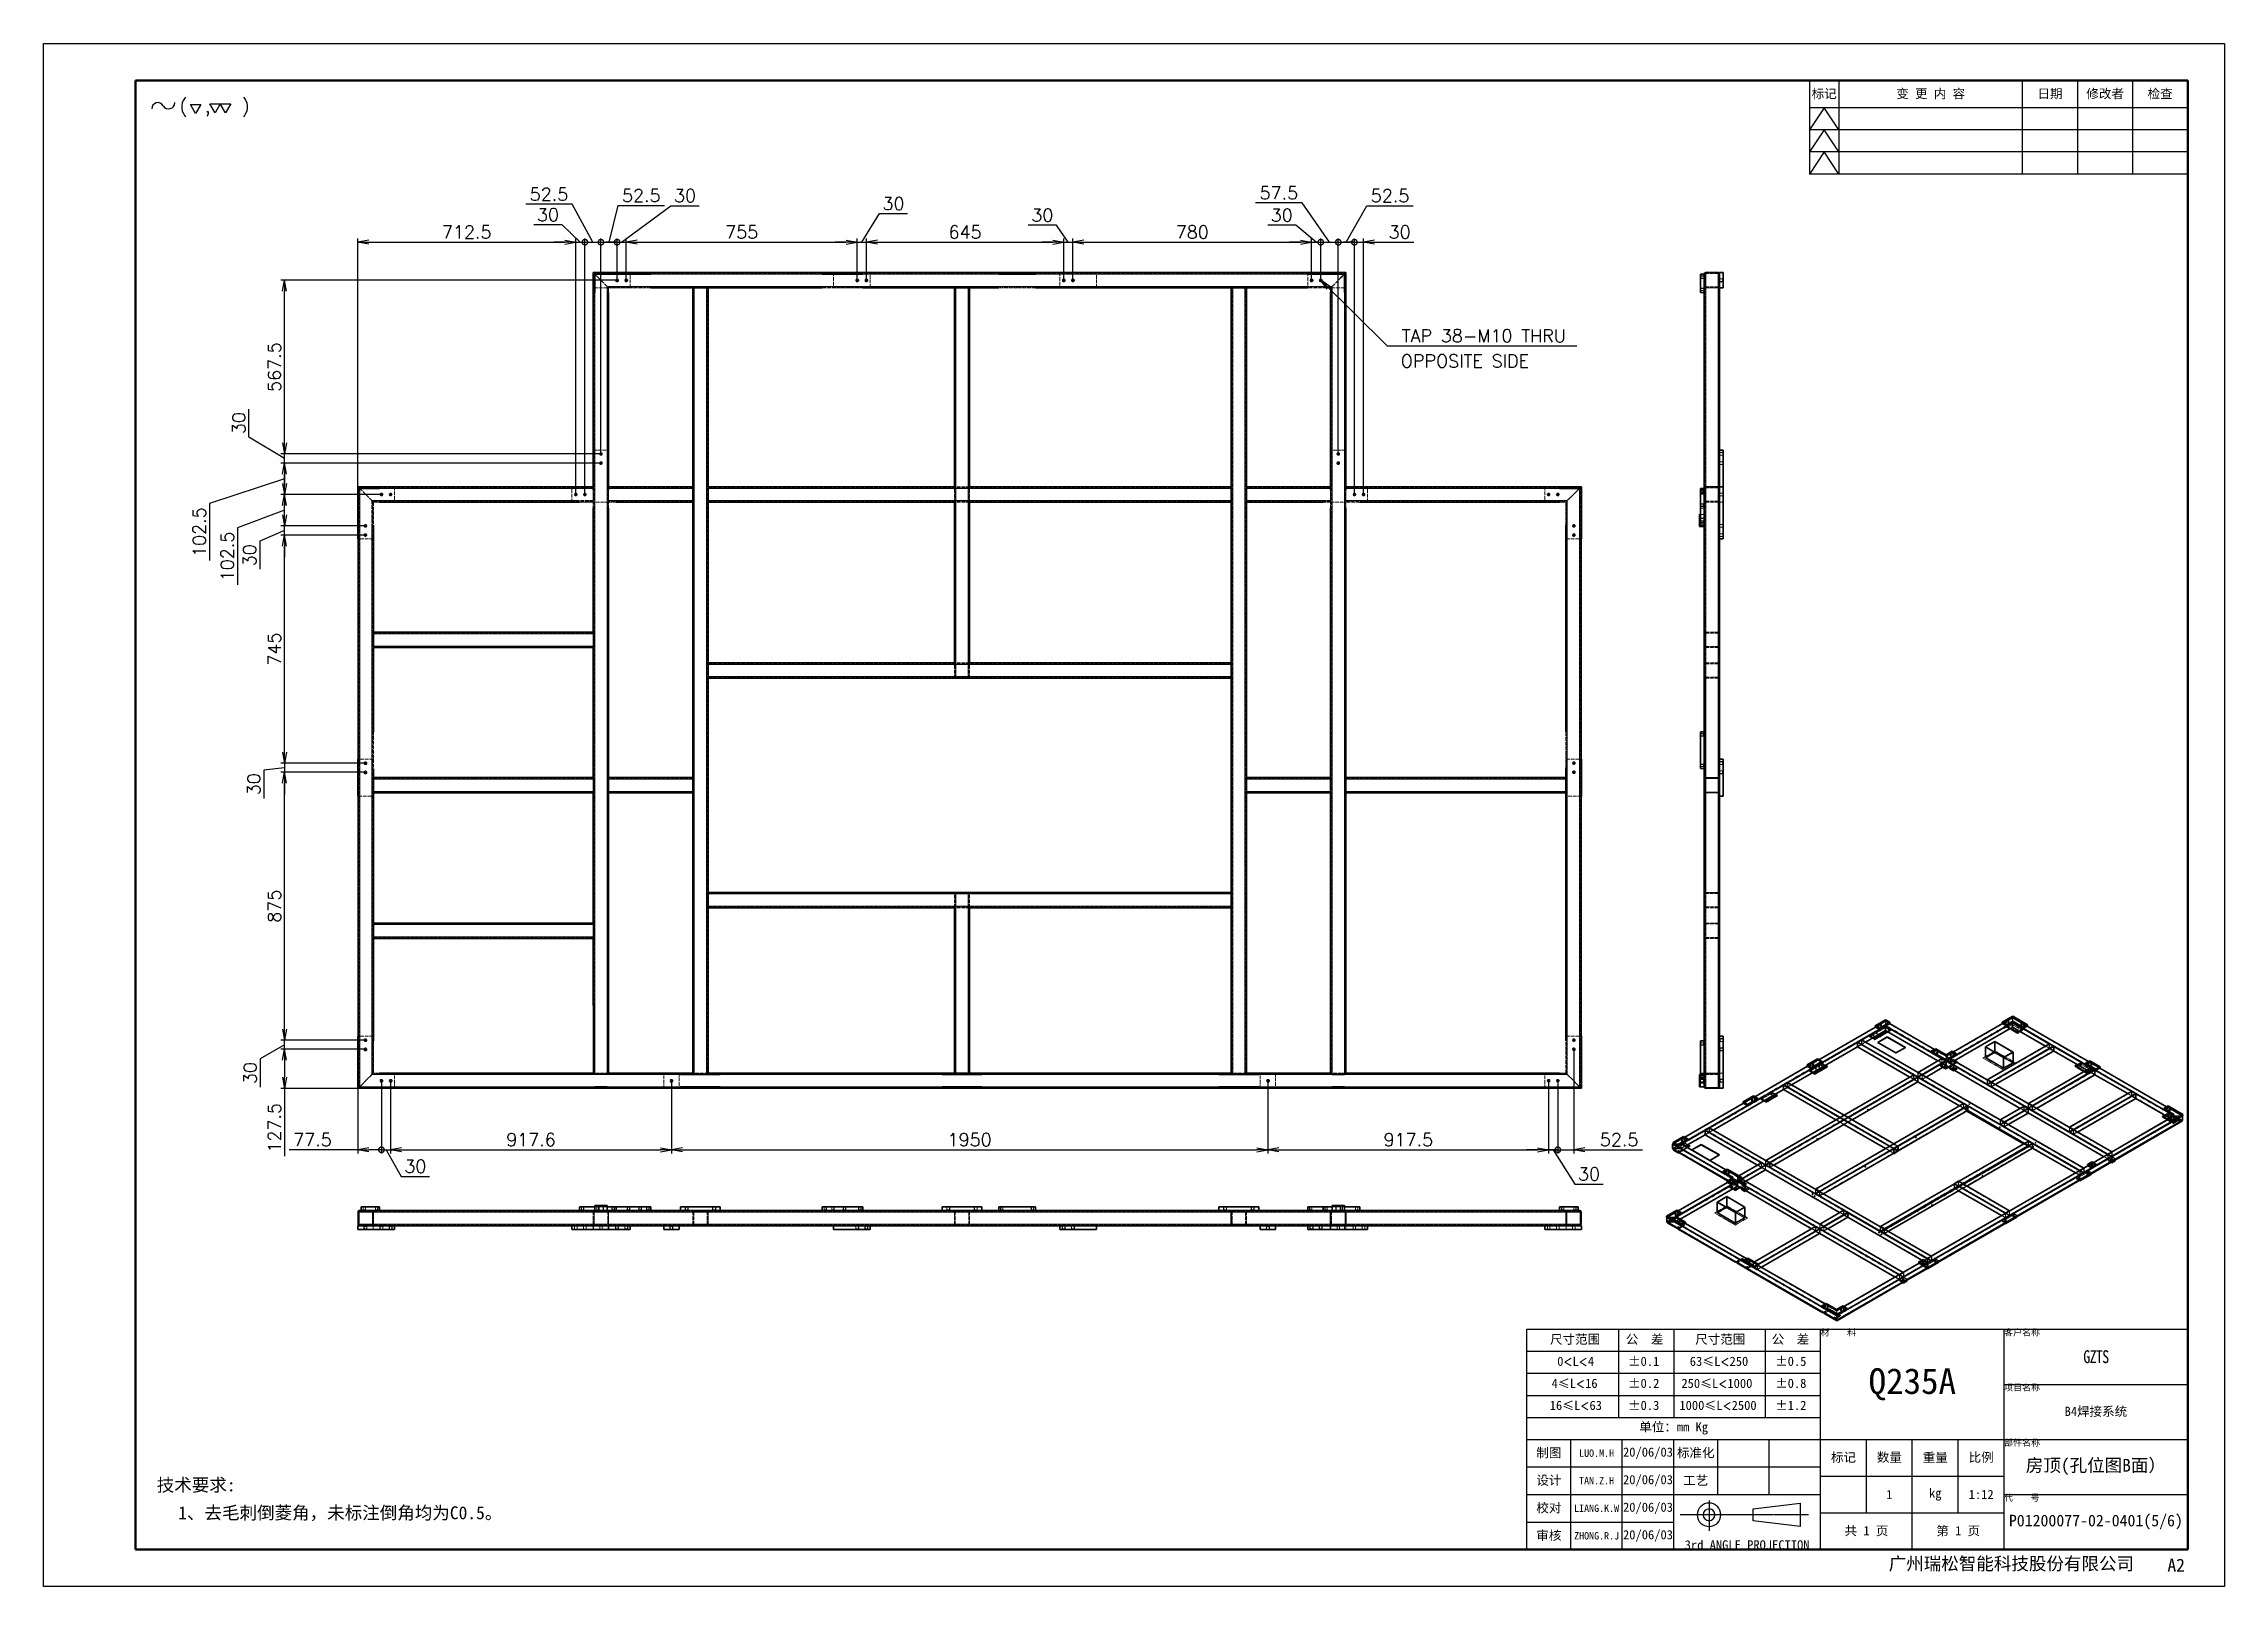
# Model space of a CAD drawing. Header units: millimetres. Extents: x -73083 to 81340, y -6859 to 6812.
# Drawn here: x -24633 to -17505, y -6850 to -1810 of the extents above; entities that cross this region are included whole.
import ezdxf

# ---------------------------------------------------------------- set-up
doc = ezdxf.new("R2010")
doc.units = ezdxf.units.MM
for name, pattern in [('AM_ISO02W050', [7.5, 6, -1.5]), ('AM_ISO08W050', [18, 12, -1.5, 3, -1.5]), ('CENTER-HOKUTO', [23, 20, -1, 1, -1]), ('DASHDOT', [18.5, 12, -3, 0.5, -3]), ('DASHED', [15, 12, -3]), ('DASHSPACE', [30, 12, -18])]:
    doc.linetypes.add(name, pattern=pattern)
doc.layers.add('A3', color=7, linetype='Continuous', plot=False)
for name, color, linetype, lineweight in [('AM_7', 2, 'AM_ISO08W050', 25), ('AM_HID', 1, 'AM_ISO02W050', 25), ('AM_VIS', 7, 'Continuous', 50), ('SOLID LINE', 7, 'Continuous', 30)]:
    doc.layers.add(name, color=color, linetype=linetype, lineweight=lineweight)
doc.layers.add('title_frame', color=7, linetype='Continuous')
doc.layers.add('word_dim', color=253, linetype='Continuous')
doc.styles.get("Standard").update_dxf_attribs({"font": 'romans.shx', "bigfont": 'bigfont.shx'})
doc.dimstyles.new('STANDARD1-12', dxfattribs={"dimscale": 12, "dimtxt": 3.5, "dimasz": 3, "dimexe": 1, "dimexo": 0, "dimgap": 1, "dimtad": 3, "dimdec": 1, "dimdsep": 46, "dimtxsty": 'Standard', "dimblk1": 'OPEN', "dimblk2": 'OPEN', "dimsah": 1, "dimcen": 0, "dimclrd": 256, "dimclre": 256, "dimclrt": 3, "dimadec": 0, "dimazin": 0, "dimtfac": 1, "dimtdec": 1, "dimtmove": 0, "dimatfit": 3, "dimldrblk": 'OPEN', "dimfxl": 0, "dimtolj": 1, "dimtzin": 0, "dimarcsym": 0})

msp = doc.modelspace()

# ---------------------------------------------------------------- texts
at = {"layer": 'SOLID LINE', "ltscale": 0.5}
for s, insert, char_height, width, attachment_point in [('\\pt180;{\\fSimHei|b0|i0|c134|p2;\\C3;标记}', (-18812.76409, -1975.23226), 30, 96, 5), ('\\pt180;{\\fSimHei|b0|i0|c134|p2;\\C3;变 更 内 容}', (-18464.76409, -1975.23226), 30, 600, 5), ('\\pt180;{\\fSimHei|b0|i0|c134|p2;\\C3;日期}', (-18074.76409, -1975.23226), 30, 180, 5), ('\\pt180;{\\fSimHei|b0|i0|c134|p2;\\C3;修改者}', (-17894.76409, -1975.23226), 30, 180, 5), ('\\pt180;{\\fSimHei|b0|i0|c134|p2;\\C3;检查}', (-17714.76409, -1975.23226), 30, 180, 5), ('\\pt180;{\\fSimHei|b0|i0|c134|p2;\\C3;尺寸范围}', (-19708.92454, -6027.88501), 30, 543.6182261, 1), ('\\pt180;{\\fSimHei|b0|i0|c134|p2;\\C3;公  差}', (-19461.07964, -6027.88501), 30, 543.6182261, 1), ('\\pt180;{\\fSimHei|b0|i0|c134|p2;\\C3;尺寸范围}', (-19234.35511, -6027.88501), 30, 543.6182261, 1), ('\\pt180;{\\fSimHei|b0|i0|c134|p2;\\C3;公  差}', (-18984.29135, -6027.88501), 30, 543.6182261, 1), ('{\\fSimHei|b0|i0|c134|p2;\\C3;材    料}', (-18824.76409, -6010.23226), 21, 600, 1), ('\\pt126;{\\fSimHei|b0|i0|c134|p2;\\C3;客户名称}', (-18224.76409, -6010.23226), 21, 600, 1), ('\\pt180;{\\fSimHei|b0|i0|c134|p2;\\C3;0\\Fromans,bigfont|c134;\\H0.9583x;<\\fSimHei|b0|i0|c134|p2;\\H1.044x;L\\Fromans,bigfont|c134;\\H0.9583x;<\\fSimHei|b0|i0|c134|p2;\\H1.044x;4}', (-19685.3977, -6099.88501), 30, 543.6182261, 1), ('\\pt180;{\\fSimHei|b0|i0|c134|p2;\\C3;%%P0.1}', (-19453.776, -6099.88501), 30, 543.6182261, 1), ('\\pt180;{\\fSimHei|b0|i0|c134|p2;\\C3;63\\H0.9583x;≤\\H1.044x;L\\Fromans,bigfont|c134;\\H0.9579x;<\\fSimHei|b0|i0|c134|p2;\\H1.044x;250}', (-19252.15991, -6099.88501), 30, 543.6182261, 1), ('\\pt180;{\\fSimHei|b0|i0|c134|p2;\\C3;%%P0.5}', (-18972.93209, -6099.88501), 30, 543.6182261, 1), ('{\\fSimHei|b0|i0|c134|p2;\\W0.8;\\T0.9;\\C3;GZTS}', (-17924.76409, -6100.23226), 42, 600, 5), ('\\pt180;{\\fSimHei|b0|i0|c134|p2;\\C3;4\\H0.9583x;≤\\H1.043x;L\\Fromans,bigfont|c134;\\H0.9588x;<\\fSimHei|b0|i0|c134|p2;\\H1.043x;16}', (-19703.80591, -6171.88501), 30, 543.6182261, 1), ('\\pt180;{\\fSimHei|b0|i0|c134|p2;\\C3;%%P0.2}', (-19453.776, -6171.88501), 30, 543.6182261, 1), ('\\pt180;{\\fSimHei|b0|i0|c134|p2;\\C3;250\\H0.9583x;≤\\H1.044x;L\\Fromans,bigfont|c134;\\H0.9579x;<\\fSimHei|b0|i0|c134|p2;\\H1.044x;1000}', (-19279.5516, -6171.88501), 30, 543.6182261, 1), ('\\pt180;{\\fSimHei|b0|i0|c134|p2;\\C3;%%P0.8}', (-18972.93209, -6171.88501), 30, 543.6182261, 1), ('\\pt504;{\\fSimHei|b0|i0|c134|p2;\\C3;Q235A}', (-18524.76409, -6190.23226), 84, 600, 5), ('\\pt126;{\\fSimHei|b0|i0|c134|p2;\\C3;项目名称}', (-18224.76409, -6190.23226), 21, 600, 1), ('\\pt180;{\\fSimHei|b0|i0|c134|p2;\\C3;16\\H0.9583x;≤\\H1.044x;L\\Fromans,bigfont|c134;\\H0.9579x;<\\fSimHei|b0|i0|c134|p2;\\H1.044x;63}', (-19709.98649, -6243.88501), 30, 543.6182261, 1), ('\\pt180;{\\fSimHei|b0|i0|c134|p2;\\C3;%%P0.3}', (-19453.776, -6243.88501), 30, 543.6182261, 1), ('\\pt180;{\\fSimHei|b0|i0|c134|p2;\\C3;%%P1.2}', (-18972.93209, -6243.88501), 30, 543.6182261, 1), ('{\\fSimHei|b0|i0|c134|p2;\\C3;B4焊接系统}', (-17924.76409, -6280.23226), 30, 600, 5), ('\\pt180;{\\fSimHei|b0|i0|c134|p2;\\C3;单位：mm Kg}', (-19304.76409, -6334.23226), 30, 960, 5), ('\\pt180;{\\fSimHei|b0|i0|c134|p2;\\C3;制图}', (-19712.76409, -6415.23226), 30, 144, 5), ('\\pt864;{\\fSimHei|b0|i0|c134|p2;\\H0.8x;\\C3;LUO.M.H}', (-19556.76409, -6415.23226), 30, 168, 5), ('\\pt180;{\\fSimHei|b0|i0|c134|p2;\\C3;20/06/03}', (-19388.76409, -6415.23226), 30, 168, 5), ('\\pt180;{\\fSimHei|b0|i0|c134|p2;\\C3;标准化}', (-19232.76409, -6415.23226), 30, 144, 5), ('\\pt180;{\\fSimHei|b0|i0|c134|p2;\\C3;标记}', (-18749.76409, -6430.23226), 30, 150, 5), ('\\pt180;{\\fSimHei|b0|i0|c134|p2;\\C3;数量}', (-18599.76409, -6430.23226), 30, 150, 5), ('\\pt180;{\\fSimHei|b0|i0|c134|p2;\\C3;重量}', (-18449.76409, -6430.23226), 30, 150, 5), ('\\pt180;{\\fSimHei|b0|i0|c134|p2;\\C3;比例}', (-18299.76409, -6430.23226), 30, 150, 5), ('\\pt126;{\\fSimHei|b0|i0|c134|p2;\\C3;部件名称}', (-18224.76409, -6370.23226), 21, 600, 1), ('\\pt180;{\\fSimHei|b0|i0|c134|p2;\\C3;设计}', (-19712.76409, -6505.23226), 30, 144, 5), ('\\pt180;{\\fSimHei|b0|i0|c134|p2;\\C3;20/06/03}', (-19388.76409, -6505.23226), 30, 168, 5), ('\\pt180;{\\fSimHei|b0|i0|c134|p2;\\C3;工艺}', (-19232.76409, -6505.23226), 30, 144, 5), ('{\\fSimHei|b0|i0|c134|p2;\\C3;房顶(孔位图B面）}', (-17924.76409, -6460.23226), 42, 600, 5), ('\\pt252;{\\fSimHei|b0|i0|c134|p2;\\C3;技术要求:}', (-24262.99074, -6497.92847), 42, 360.7263119, 1), ('\\pt864;{\\fSimHei|b0|i0|c134|p2;\\H0.8x;\\C3;TAN.Z.H}', (-19556.76409, -6505.23226), 30, 168, 5), ('\\pt180;{\\fSimHei|b0|i0|c134|p2;\\C3;1}', (-18599.76409, -6550.23226), 30, 150, 5), ('\\pt180;{\\fSimHei|b0|i0|c134|p2;\\C3;kg}', (-18449.76409, -6550.23226), 30, 150, 5), ('\\pt180;{\\fSimHei|b0|i0|c134|p2;\\C3;1:12}', (-18299.76409, -6550.23226), 30, 150, 5), ('\\pt126;{\\fSimHei|b0|i0|c134|p2;\\C3;代    号}', (-18224.76409, -6550.23226), 21, 600, 1), ('\\pt252;{\\fSimHei|b0|i0|c134|p2;\\C3;\\P1、去毛刺倒菱角，未标注倒角均为C0.5。}', (-24192.79885, -6518.82296), 42, 1339.0912226, 1), ('\\pt180;{\\fSimHei|b0|i0|c134|p2;\\C3;校对}', (-19712.76409, -6595.23226), 30, 144, 5), ('\\pt864;{\\fSimHei|b0|i0|c134|p2;\\H0.8x;\\C3;LIANG.K.W}', (-19556.76409, -6595.23226), 30, 168, 5), ('\\pt180;{\\fSimHei|b0|i0|c134|p2;\\C3;20/06/03}', (-19388.76409, -6595.23226), 30, 168, 5), ('{\\fSimHei|b0|i0|c134|p2;\\C3;P01200077-02-0401(5/6)}', (-17924.76409, -6640.23226), 38, 600, 5), ('\\pt180;{\\fSimHei|b0|i0|c134|p2;\\C3;审核}', (-19712.76409, -6685.23226), 30, 144, 5), ('\\pt864;{\\fSimHei|b0|i0|c134|p2;\\H0.8x;\\C3;ZHONG.R.J}', (-19556.76409, -6685.23226), 30, 168, 5), ('\\pt180;{\\fSimHei|b0|i0|c134|p2;\\C3;20/06/03}', (-19388.76409, -6685.23226), 30, 168, 5), ('{\\fSimHei|b0|i0|c134|p2;\\C3;3rd ANGLE PROJECTION}', (-19064.76409, -6730.23226), 30, 480, 8), ('\\pt180;{\\fSimHei|b0|i0|c134|p2;\\C3;共 1 页}', (-18674.76409, -6670.23226), 30, 300, 5), ('\\pt180;{\\fSimHei|b0|i0|c134|p2;\\C3;第 1 页}', (-18374.76409, -6670.23226), 30, 300, 5), ('\\pt180;{\\fSimHei|b0|i0|c134|p2;\\C3;广州瑞松智能科技股份有限公司}', (-18602.01576, -6754.90174), 42, 942.7416977, 1), ('\\pt252;{\\fSimHei|b0|i0|c134|p2;\\C3;A2}', (-17690.89765, -6759.72749), 42, 942.7416977, 1)]:
    msp.add_mtext(s, dxfattribs=dict(at, insert=insert, char_height=char_height, width=width, attachment_point=attachment_point))
at = {"layer": 'SOLID LINE', "ltscale": 0.5, "insert": (-19286.13597, -6243.88501), "char_height": 30, "width": 543.6182261, "attachment_point": 1, "line_spacing_factor": 0.72}
msp.add_mtext('\\pt180;{\\fSimHei|b0|i0|c134|p2;\\C3;1000\\H0.9583x;≤\\H1.044x;L\\Fromans,bigfont|c134;\\H0.9579x;<\\fSimHei|b0|i0|c134|p2;\\H1.044x;2500}', dxfattribs=at)
at = {"layer": 'word_dim', "color": 3, "linetype": 'Continuous', "ltscale": 2, "insert": (-20193.50111, -2785.59283), "char_height": 42, "attachment_point": 7}
msp.add_mtext('\\A1;TAP {\\Fromans,bigfont|c134;38}-M10 THRU', dxfattribs=at)
at = {"layer": 'word_dim', "color": 3, "linetype": 'Continuous', "insert": (-20196.79285, -2867.9487), "char_height": 42, "attachment_point": 7}
msp.add_mtext('OPPOSITE SIDE', dxfattribs=at)

# ---------------------------------------------------------------- blocks, each defined once
blk = doc.blocks.new('shiage0')
at = {"layer": 'word_dim', "color": 3, "linetype": 'Continuous'}
for centre, start, end in [((1.69, 0), 30, 180), ((4.61, 1.69), 210, 0)]:
    blk.add_arc(centre, 1.69, start, end, dxfattribs=at)
blk = doc.blocks.new('11')
at = {"layer": 'title_frame', "color": 3, "linetype": 'Continuous'}
for points in [[(20.38, 3.57), (18.93, 6.07), (24.71, 6.07), (23.27, 3.57), (21.82, 6.07)], [(15.1, 3.38), (13.66, 5.88), (16.55, 5.88)]]:
    blk.add_lwpolyline(points, close=True, dxfattribs=at)
blk.add_blockref('shiage0', (3.13, 4.67), dxfattribs=at)
blk.add_text('(  ,   )', height=3.5, dxfattribs=at).set_placement((10.71, 3.7))
blk = doc.blocks.new('_DotSmall')
at = {"color": 0, "linetype": 'ByBlock', "const_width": 0.5}
blk.add_lwpolyline([(-0.0625, 0, 1), (0.0625, 0, 1)], format="xyb", close=True, dxfattribs=at)
blk = doc.blocks.new('_Open')
at = {"color": 0, "lineweight": -2}
for p, q in [((-1, 0.17), (0, 0)), ((-1, -0.17), (0, 0)), ((0, 0), (-1, 0))]:
    blk.add_line(p, q, dxfattribs=at)
blk = doc.blocks.new('*D972')
at = {"layer": 'DEFPOINTS', "color": 0, "linetype": 'Continuous', "ltscale": 2}
for p in [(-23606, -5223.2), (-23528.5, -5203.6), (-23528.5, -5424)]:
    blk.add_point(p, dxfattribs=at)
at = {"layer": 'word_dim', "linetype": 'Continuous', "lineweight": -2, "ltscale": 2}
for p, q in [((-23606, -5223.2), (-23606, -5436)), ((-23528.5, -5203.6), (-23528.5, -5436)), ((-23606, -5424), (-23830, -5424)), ((-23528.5, -5424), (-23570, -5424))]:
    blk.add_line(p, q, dxfattribs=at)
at = {"layer": 'word_dim', "linetype": 'Continuous', "lineweight": -2, "ltscale": 2, "xscale": 36, "yscale": 36, "zscale": 36}
blk.add_blockref('_DotSmall', (-23528.5, -5424), dxfattribs=at)
at = {"layer": 'word_dim', "linetype": 'Continuous', "lineweight": -2, "ltscale": 2, "xscale": 36, "yscale": 36, "zscale": 36, "rotation": 180}
blk.add_blockref('_Open', (-23606, -5424), dxfattribs=at)
at = {"layer": 'word_dim', "color": 3, "linetype": 'Continuous', "ltscale": 2, "insert": (-23754, -5391), "char_height": 42, "attachment_point": 5}
blk.add_mtext('\\A1;77.5', dxfattribs=at)
blk = doc.blocks.new('*D973')
at = {"layer": 'DEFPOINTS', "color": 0, "linetype": 'Continuous', "ltscale": 2}
for p in [(-23528.5, -5203.6), (-23498.5, -5203.6), (-23498.5, -5424)]:
    blk.add_point(p, dxfattribs=at)
at = {"layer": 'word_dim', "linetype": 'Continuous', "lineweight": -2, "ltscale": 2}
for p, q in [((-23528.5, -5203.6), (-23528.5, -5436)), ((-23498.5, -5203.6), (-23498.5, -5436)), ((-23528.5, -5424), (-23564.5, -5424)), ((-23528.5, -5424), (-23498.5, -5424)), ((-23528.5, -5424), (-23498.5, -5424)), ((-23513.5, -5424), (-23463.8, -5510.8)), ((-23462.5, -5424), (-23426.5, -5424)), ((-23463.8, -5510.8), (-23371.8, -5510.8))]:
    blk.add_line(p, q, dxfattribs=at)
at = {"layer": 'word_dim', "linetype": 'Continuous', "lineweight": -2, "ltscale": 2, "xscale": 36, "yscale": 36, "zscale": 36}
blk.add_blockref('_DotSmall', (-23528.5, -5424), dxfattribs=at)
at = {"layer": 'word_dim', "linetype": 'Continuous', "lineweight": -2, "ltscale": 2, "xscale": 36, "yscale": 36, "zscale": 36, "rotation": 180}
blk.add_blockref('_Open', (-23498.5, -5424), dxfattribs=at)
at = {"layer": 'word_dim', "color": 3, "linetype": 'Continuous', "ltscale": 2, "insert": (-23417.8, -5477.8), "char_height": 42, "attachment_point": 5}
blk.add_mtext('\\A1;30', dxfattribs=at)
blk = doc.blocks.new('*D974')
at = {"layer": 'DEFPOINTS', "color": 0, "linetype": 'Continuous', "ltscale": 2}
for p in [(-23498.5, -5203.6), (-22580.9, -5203.6), (-22580.9, -5424)]:
    blk.add_point(p, dxfattribs=at)
at = {"layer": 'word_dim', "linetype": 'Continuous', "lineweight": -2, "ltscale": 2}
for p, q in [((-23498.5, -5203.6), (-23498.5, -5436)), ((-22580.9, -5203.6), (-22580.9, -5436)), ((-23462.5, -5424), (-22616.9, -5424))]:
    blk.add_line(p, q, dxfattribs=at)
at = {"layer": 'word_dim', "linetype": 'Continuous', "lineweight": -2, "ltscale": 2, "xscale": 36, "yscale": 36, "zscale": 36, "rotation": 180}
blk.add_blockref('_Open', (-23498.5, -5424), dxfattribs=at)
at = {"layer": 'word_dim', "linetype": 'Continuous', "lineweight": -2, "ltscale": 2, "xscale": 36, "yscale": 36, "zscale": 36}
blk.add_blockref('_Open', (-22580.9, -5424), dxfattribs=at)
at = {"layer": 'word_dim', "color": 3, "linetype": 'Continuous', "ltscale": 2, "insert": (-23039.7, -5391), "char_height": 42, "attachment_point": 5}
blk.add_mtext('\\A1;917.6', dxfattribs=at)
blk = doc.blocks.new('*D975')
at = {"layer": 'DEFPOINTS', "color": 0, "linetype": 'Continuous', "ltscale": 2}
for p in [(-22580.9, -5203.6), (-20631, -5203.6), (-20631, -5424)]:
    blk.add_point(p, dxfattribs=at)
at = {"layer": 'word_dim', "linetype": 'Continuous', "lineweight": -2, "ltscale": 2}
for p, q in [((-22580.9, -5203.6), (-22580.9, -5436)), ((-20631, -5203.6), (-20631, -5436)), ((-22544.9, -5424), (-20667, -5424))]:
    blk.add_line(p, q, dxfattribs=at)
at = {"layer": 'word_dim', "linetype": 'Continuous', "lineweight": -2, "ltscale": 2, "xscale": 36, "yscale": 36, "zscale": 36, "rotation": 180}
blk.add_blockref('_Open', (-22580.9, -5424), dxfattribs=at)
at = {"layer": 'word_dim', "linetype": 'Continuous', "lineweight": -2, "ltscale": 2, "xscale": 36, "yscale": 36, "zscale": 36}
blk.add_blockref('_Open', (-20631, -5424), dxfattribs=at)
at = {"layer": 'word_dim', "color": 3, "linetype": 'Continuous', "ltscale": 2, "insert": (-21606, -5391), "char_height": 42, "attachment_point": 5}
blk.add_mtext('\\A1;1950', dxfattribs=at)
blk = doc.blocks.new('*D976')
at = {"layer": 'DEFPOINTS', "color": 0, "linetype": 'Continuous', "ltscale": 2}
for p in [(-20631, -5203.6), (-19713.5, -5203.6), (-19713.5, -5424)]:
    blk.add_point(p, dxfattribs=at)
at = {"layer": 'word_dim', "linetype": 'Continuous', "lineweight": -2, "ltscale": 2}
for p, q in [((-20631, -5203.6), (-20631, -5436)), ((-19713.5, -5203.6), (-19713.5, -5436)), ((-20595, -5424), (-19749.5, -5424))]:
    blk.add_line(p, q, dxfattribs=at)
at = {"layer": 'word_dim', "linetype": 'Continuous', "lineweight": -2, "ltscale": 2, "xscale": 36, "yscale": 36, "zscale": 36, "rotation": 180}
blk.add_blockref('_Open', (-20631, -5424), dxfattribs=at)
at = {"layer": 'word_dim', "linetype": 'Continuous', "lineweight": -2, "ltscale": 2, "xscale": 36, "yscale": 36, "zscale": 36}
blk.add_blockref('_Open', (-19713.5, -5424), dxfattribs=at)
at = {"layer": 'word_dim', "color": 3, "linetype": 'Continuous', "ltscale": 2, "insert": (-20172.2, -5391), "char_height": 42, "attachment_point": 5}
blk.add_mtext('\\A1;917.5', dxfattribs=at)
blk = doc.blocks.new('*D977')
at = {"layer": 'DEFPOINTS', "color": 0, "linetype": 'Continuous', "ltscale": 2}
for p in [(-19713.5, -5203.6), (-19683.5, -5203.6), (-19683.5, -5424)]:
    blk.add_point(p, dxfattribs=at)
at = {"layer": 'word_dim', "linetype": 'Continuous', "lineweight": -2, "ltscale": 2}
for p, q in [((-19713.5, -5203.6), (-19713.5, -5436)), ((-19683.5, -5203.6), (-19683.5, -5436)), ((-19749.5, -5424), (-19785.5, -5424)), ((-19713.5, -5424), (-19683.5, -5424)), ((-19713.5, -5424), (-19683.5, -5424)), ((-19698.5, -5424), (-19627.5, -5536.1)), ((-19683.5, -5424), (-19647.5, -5424)), ((-19627.5, -5536.1), (-19535.5, -5536.1))]:
    blk.add_line(p, q, dxfattribs=at)
at = {"layer": 'word_dim', "linetype": 'Continuous', "lineweight": -2, "ltscale": 2, "xscale": 36, "yscale": 36, "zscale": 36, "rotation": 180}
blk.add_blockref('_DotSmall', (-19683.5, -5424), dxfattribs=at)
at = {"layer": 'word_dim', "linetype": 'Continuous', "lineweight": -2, "ltscale": 2, "xscale": 36, "yscale": 36, "zscale": 36}
blk.add_blockref('_Open', (-19713.5, -5424), dxfattribs=at)
at = {"layer": 'word_dim', "color": 3, "linetype": 'Continuous', "ltscale": 2, "insert": (-19581.5, -5503.1), "char_height": 42, "attachment_point": 5}
blk.add_mtext('\\A1;30', dxfattribs=at)
blk = doc.blocks.new('*D978')
at = {"layer": 'DEFPOINTS', "color": 0, "linetype": 'Continuous', "ltscale": 2}
for p in [(-23845.3, -5095.7), (-23586.4, -5095.7), (-23606, -5223.2)]:
    blk.add_point(p, dxfattribs=at)
at = {"layer": 'word_dim', "linetype": 'Continuous', "lineweight": -2, "ltscale": 2}
for p, q in [((-23586.4, -5095.7), (-23857.3, -5095.7)), ((-23845.3, -5131.7), (-23845.3, -5187.2)), ((-23606, -5223.2), (-23857.3, -5223.2)), ((-23845.3, -5223.2), (-23845.3, -5445.2))]:
    blk.add_line(p, q, dxfattribs=at)
at = {"layer": 'word_dim', "linetype": 'Continuous', "lineweight": -2, "ltscale": 2, "xscale": 36, "yscale": 36, "zscale": 36}
for p, rotation in [((-23845.3, -5095.7), 90), ((-23845.3, -5223.2), 270)]:
    blk.add_blockref('_Open', p, dxfattribs=dict(at, rotation=rotation))
at = {"layer": 'word_dim', "color": 3, "linetype": 'Continuous', "ltscale": 2, "insert": (-23878.3, -5352.2), "char_height": 42, "attachment_point": 5, "rotation": 90}
blk.add_mtext('\\A1;127.5', dxfattribs=at)
blk = doc.blocks.new('*D979')
at = {"layer": 'DEFPOINTS', "color": 0, "linetype": 'Continuous', "ltscale": 2}
for p in [(-23845.3, -5065.7), (-23586.4, -5065.7), (-23586.4, -5095.7)]:
    blk.add_point(p, dxfattribs=at)
at = {"layer": 'word_dim', "linetype": 'Continuous', "lineweight": -2, "ltscale": 2}
for p, q in [((-23845.3, -5029.7), (-23845.3, -4993.7)), ((-23845.3, -5080.7), (-23924.6, -5127.3)), ((-23924.6, -5127.3), (-23924.6, -5219.3)), ((-23586.4, -5065.7), (-23857.3, -5065.7)), ((-23586.4, -5095.7), (-23857.3, -5095.7)), ((-23845.3, -5095.7), (-23845.3, -5065.7)), ((-23845.3, -5095.7), (-23845.3, -5065.7)), ((-23845.3, -5131.7), (-23845.3, -5167.7))]:
    blk.add_line(p, q, dxfattribs=at)
at = {"layer": 'word_dim', "linetype": 'Continuous', "lineweight": -2, "ltscale": 2, "xscale": 36, "yscale": 36, "zscale": 36}
for p, rotation in [((-23845.3, -5065.7), 270), ((-23845.3, -5095.7), 90)]:
    blk.add_blockref('_Open', p, dxfattribs=dict(at, rotation=rotation))
at = {"layer": 'word_dim', "color": 3, "linetype": 'Continuous', "ltscale": 2, "insert": (-23957.6, -5173.3), "char_height": 42, "attachment_point": 5, "rotation": 90}
blk.add_mtext('\\A1;30', dxfattribs=at)
blk = doc.blocks.new('*D980')
at = {"layer": 'DEFPOINTS', "color": 0, "linetype": 'Continuous', "ltscale": 2}
for p in [(-23845.3, -4190.7), (-23586.4, -4190.7), (-23586.4, -5065.7)]:
    blk.add_point(p, dxfattribs=at)
at = {"layer": 'word_dim', "linetype": 'Continuous', "lineweight": -2, "ltscale": 2}
for p, q in [((-23586.4, -4190.7), (-23857.3, -4190.7)), ((-23845.3, -5029.7), (-23845.3, -4226.7)), ((-23586.4, -5065.7), (-23857.3, -5065.7))]:
    blk.add_line(p, q, dxfattribs=at)
at = {"layer": 'word_dim', "linetype": 'Continuous', "lineweight": -2, "ltscale": 2, "xscale": 36, "yscale": 36, "zscale": 36}
for p, rotation in [((-23845.3, -4190.7), 90), ((-23845.3, -5065.7), 270)]:
    blk.add_blockref('_Open', p, dxfattribs=dict(at, rotation=rotation))
at = {"layer": 'word_dim', "color": 3, "linetype": 'Continuous', "ltscale": 2, "insert": (-23878.3, -4628.2), "char_height": 42, "attachment_point": 5, "rotation": 90}
blk.add_mtext('\\A1;875', dxfattribs=at)
blk = doc.blocks.new('*D981')
at = {"layer": 'DEFPOINTS', "color": 0, "linetype": 'Continuous', "ltscale": 2}
for p in [(-23845.3, -4190.7), (-23586.4, -4160.7), (-23586.4, -4190.7)]:
    blk.add_point(p, dxfattribs=at)
at = {"layer": 'word_dim', "linetype": 'Continuous', "lineweight": -2, "ltscale": 2}
for p, q in [((-23845.3, -4124.7), (-23845.3, -4088.7)), ((-23845.3, -4175.7), (-23912.7, -4183.8)), ((-23912.7, -4183.8), (-23912.7, -4275.8)), ((-23586.4, -4160.7), (-23857.3, -4160.7)), ((-23586.4, -4190.7), (-23857.3, -4190.7)), ((-23845.3, -4160.7), (-23845.3, -4190.7)), ((-23845.3, -4160.7), (-23845.3, -4190.7)), ((-23845.3, -4226.7), (-23845.3, -4262.7))]:
    blk.add_line(p, q, dxfattribs=at)
at = {"layer": 'word_dim', "linetype": 'Continuous', "lineweight": -2, "ltscale": 2, "xscale": 36, "yscale": 36, "zscale": 36}
for p, rotation in [((-23845.3, -4160.7), 270), ((-23845.3, -4190.7), 90)]:
    blk.add_blockref('_Open', p, dxfattribs=dict(at, rotation=rotation))
at = {"layer": 'word_dim', "color": 3, "linetype": 'Continuous', "ltscale": 2, "insert": (-23945.7, -4229.8), "char_height": 42, "attachment_point": 5, "rotation": 90}
blk.add_mtext('\\A1;30', dxfattribs=at)
blk = doc.blocks.new('*D982')
at = {"layer": 'DEFPOINTS', "color": 0, "linetype": 'Continuous', "ltscale": 2}
for p in [(-23845.3, -3415.7), (-23586.4, -3415.7), (-23586.4, -4160.7)]:
    blk.add_point(p, dxfattribs=at)
at = {"layer": 'word_dim', "linetype": 'Continuous', "lineweight": -2, "ltscale": 2}
for p, q in [((-23586.4, -3415.7), (-23857.3, -3415.7)), ((-23845.3, -4124.7), (-23845.3, -3451.7)), ((-23586.4, -4160.7), (-23857.3, -4160.7))]:
    blk.add_line(p, q, dxfattribs=at)
at = {"layer": 'word_dim', "linetype": 'Continuous', "lineweight": -2, "ltscale": 2, "xscale": 36, "yscale": 36, "zscale": 36}
for p, rotation in [((-23845.3, -3415.7), 90), ((-23845.3, -4160.7), 270)]:
    blk.add_blockref('_Open', p, dxfattribs=dict(at, rotation=rotation))
at = {"layer": 'word_dim', "color": 3, "linetype": 'Continuous', "ltscale": 2, "insert": (-23878.3, -3788.2), "char_height": 42, "attachment_point": 5, "rotation": 90}
blk.add_mtext('\\A1;745', dxfattribs=at)
blk = doc.blocks.new('*D983')
at = {"layer": 'DEFPOINTS', "color": 0, "linetype": 'Continuous', "ltscale": 2}
for p in [(-23845.3, -3385.7), (-23586.4, -3385.7), (-23586.4, -3415.7)]:
    blk.add_point(p, dxfattribs=at)
at = {"layer": 'word_dim', "linetype": 'Continuous', "lineweight": -2, "ltscale": 2}
for p, q in [((-23845.3, -3349.7), (-23845.3, -3313.7)), ((-23845.3, -3400.7), (-23926.5, -3435.5)), ((-23586.4, -3385.7), (-23857.3, -3385.7)), ((-23586.4, -3415.7), (-23857.3, -3415.7)), ((-23845.3, -3415.7), (-23845.3, -3385.7)), ((-23845.3, -3415.7), (-23845.3, -3385.7)), ((-23926.5, -3435.5), (-23926.5, -3527.5)), ((-23845.3, -3451.7), (-23845.3, -3487.7))]:
    blk.add_line(p, q, dxfattribs=at)
at = {"layer": 'word_dim', "linetype": 'Continuous', "lineweight": -2, "ltscale": 2, "xscale": 36, "yscale": 36, "zscale": 36}
for p, rotation in [((-23845.3, -3385.7), 270), ((-23845.3, -3415.7), 90)]:
    blk.add_blockref('_Open', p, dxfattribs=dict(at, rotation=rotation))
at = {"layer": 'word_dim', "color": 3, "linetype": 'Continuous', "ltscale": 2, "insert": (-23959.5, -3481.5), "char_height": 42, "attachment_point": 5, "rotation": 90}
blk.add_mtext('\\A1;30', dxfattribs=at)
blk = doc.blocks.new('*D984')
at = {"layer": 'DEFPOINTS', "color": 0, "linetype": 'Continuous', "ltscale": 2}
for p in [(-23845.3, -3283.2), (-23533.9, -3283.2), (-23586.4, -3385.7)]:
    blk.add_point(p, dxfattribs=at)
at = {"layer": 'word_dim', "linetype": 'Continuous', "lineweight": -2, "ltscale": 2}
for p, q in [((-23845.3, -3334.4), (-23999.5, -3392.6)), ((-23533.9, -3283.2), (-23857.3, -3283.2)), ((-23845.3, -3349.7), (-23845.3, -3319.2)), ((-23999.5, -3392.6), (-23999.5, -3578.6)), ((-23586.4, -3385.7), (-23857.3, -3385.7))]:
    blk.add_line(p, q, dxfattribs=at)
at = {"layer": 'word_dim', "linetype": 'Continuous', "lineweight": -2, "ltscale": 2, "xscale": 36, "yscale": 36, "zscale": 36}
for p, rotation in [((-23845.3, -3283.2), 90), ((-23845.3, -3385.7), 270)]:
    blk.add_blockref('_Open', p, dxfattribs=dict(at, rotation=rotation))
at = {"layer": 'word_dim', "color": 3, "linetype": 'Continuous', "ltscale": 2, "insert": (-24032.5, -3485.6), "char_height": 42, "attachment_point": 5, "rotation": 90}
blk.add_mtext('\\A1;102.5', dxfattribs=at)
blk = doc.blocks.new('*D985')
at = {"layer": 'DEFPOINTS', "color": 0, "linetype": 'Continuous', "ltscale": 2}
for p in [(-19631, -5101.1), (-19683.5, -5203.6), (-19631, -5424)]:
    blk.add_point(p, dxfattribs=at)
at = {"layer": 'word_dim', "linetype": 'Continuous', "lineweight": -2, "ltscale": 2}
for p, q in [((-19631, -5101.1), (-19631, -5436)), ((-19683.5, -5203.6), (-19683.5, -5436)), ((-19683.5, -5424), (-19719.5, -5424)), ((-19683.5, -5424), (-19631, -5424)), ((-19595, -5424), (-19407, -5424))]:
    blk.add_line(p, q, dxfattribs=at)
at = {"layer": 'word_dim', "linetype": 'Continuous', "lineweight": -2, "ltscale": 2, "xscale": 36, "yscale": 36, "zscale": 36}
blk.add_blockref('_DotSmall', (-19683.5, -5424), dxfattribs=at)
at = {"layer": 'word_dim', "linetype": 'Continuous', "lineweight": -2, "ltscale": 2, "xscale": 36, "yscale": 36, "zscale": 36, "rotation": 180}
blk.add_blockref('_Open', (-19631, -5424), dxfattribs=at)
at = {"layer": 'word_dim', "color": 3, "linetype": 'Continuous', "ltscale": 2, "insert": (-19483, -5391), "char_height": 42, "attachment_point": 5}
blk.add_mtext('\\A1;52.5', dxfattribs=at)
blk = doc.blocks.new('*D986')
at = {"layer": 'DEFPOINTS', "color": 0, "linetype": 'Continuous', "ltscale": 2}
for p in [(-22893.5, -2458.9), (-23606, -3258.2), (-22893.5, -3277.7)]:
    blk.add_point(p, dxfattribs=at)
at = {"layer": 'word_dim', "linetype": 'Continuous', "lineweight": -2, "ltscale": 2}
for p, q in [((-23606, -3258.2), (-23606, -2446.9)), ((-23570, -2458.9), (-22929.5, -2458.9)), ((-22893.5, -3277.7), (-22893.5, -2446.9))]:
    blk.add_line(p, q, dxfattribs=at)
at = {"layer": 'word_dim', "linetype": 'Continuous', "lineweight": -2, "ltscale": 2, "xscale": 36, "yscale": 36, "zscale": 36, "rotation": 180}
blk.add_blockref('_Open', (-23606, -2458.9), dxfattribs=at)
at = {"layer": 'word_dim', "linetype": 'Continuous', "lineweight": -2, "ltscale": 2, "xscale": 36, "yscale": 36, "zscale": 36}
blk.add_blockref('_Open', (-22893.5, -2458.9), dxfattribs=at)
at = {"layer": 'word_dim', "color": 3, "linetype": 'Continuous', "ltscale": 2, "insert": (-23249.8, -2425.9), "char_height": 42, "attachment_point": 5}
blk.add_mtext('\\A1;712.5', dxfattribs=at)
blk = doc.blocks.new('*D987')
at = {"layer": 'DEFPOINTS', "color": 0, "linetype": 'Continuous', "ltscale": 2}
for p in [(-22863.5, -2458.9), (-22893.5, -3277.7), (-22863.5, -3277.7)]:
    blk.add_point(p, dxfattribs=at)
at = {"layer": 'word_dim', "linetype": 'Continuous', "lineweight": -2, "ltscale": 2}
for p, q in [((-22938.2, -2402.3), (-23030.2, -2402.3)), ((-22878.5, -2458.9), (-22938.2, -2402.3)), ((-22929.5, -2458.9), (-22965.5, -2458.9)), ((-22893.5, -3277.7), (-22893.5, -2446.9)), ((-22893.5, -2458.9), (-22863.5, -2458.9)), ((-22893.5, -2458.9), (-22863.5, -2458.9)), ((-22863.5, -3277.7), (-22863.5, -2446.9)), ((-22863.5, -2458.9), (-22827.5, -2458.9))]:
    blk.add_line(p, q, dxfattribs=at)
at = {"layer": 'word_dim', "linetype": 'Continuous', "lineweight": -2, "ltscale": 2, "xscale": 36, "yscale": 36, "zscale": 36}
blk.add_blockref('_Open', (-22893.5, -2458.9), dxfattribs=at)
at = {"layer": 'word_dim', "linetype": 'Continuous', "lineweight": -2, "ltscale": 2, "xscale": 36, "yscale": 36, "zscale": 36, "rotation": 180}
blk.add_blockref('_DotSmall', (-22863.5, -2458.9), dxfattribs=at)
at = {"layer": 'word_dim', "color": 3, "linetype": 'Continuous', "ltscale": 2, "insert": (-22984.2, -2369.3), "char_height": 42, "attachment_point": 5}
blk.add_mtext('\\A1;30', dxfattribs=at)
blk = doc.blocks.new('*D988')
at = {"layer": 'DEFPOINTS', "color": 0, "linetype": 'Continuous', "ltscale": 2}
for p in [(-22811, -2458.9), (-22811, -3145.2), (-22863.5, -3277.7)]:
    blk.add_point(p, dxfattribs=at)
at = {"layer": 'word_dim', "linetype": 'Continuous', "lineweight": -2, "ltscale": 2}
for p, q in [((-22904.9, -2335.2), (-23056.9, -2335.2)), ((-22837.2, -2458.9), (-22904.9, -2335.2)), ((-22863.5, -3277.7), (-22863.5, -2446.9)), ((-22863.5, -2458.9), (-22811, -2458.9)), ((-22811, -3145.2), (-22811, -2446.9))]:
    blk.add_line(p, q, dxfattribs=at)
at = {"layer": 'word_dim', "linetype": 'Continuous', "lineweight": -2, "ltscale": 2, "xscale": 36, "yscale": 36, "zscale": 36, "rotation": 180}
blk.add_blockref('_DotSmall', (-22863.5, -2458.9), dxfattribs=at)
at = {"layer": 'word_dim', "linetype": 'Continuous', "lineweight": -2, "ltscale": 2, "xscale": 36, "yscale": 36, "zscale": 36}
blk.add_blockref('_DotSmall', (-22811, -2458.9), dxfattribs=at)
at = {"layer": 'word_dim', "color": 3, "linetype": 'Continuous', "ltscale": 2, "insert": (-22980.9, -2302.2), "char_height": 42, "attachment_point": 5}
blk.add_mtext('\\A1;52.5', dxfattribs=at)
blk = doc.blocks.new('*D989')
at = {"layer": 'DEFPOINTS', "color": 0, "linetype": 'Continuous', "ltscale": 2}
for p in [(-22758.5, -2458.9), (-22758.5, -2577.7), (-22811, -3145.2)]:
    blk.add_point(p, dxfattribs=at)
at = {"layer": 'word_dim', "linetype": 'Continuous', "lineweight": -2, "ltscale": 2}
for p, q in [((-22784.7, -2458.9), (-22755.2, -2339.4)), ((-22755.2, -2339.4), (-22603.2, -2339.4)), ((-22811, -3145.2), (-22811, -2446.9)), ((-22811, -2458.9), (-22758.5, -2458.9)), ((-22758.5, -2577.7), (-22758.5, -2446.9))]:
    blk.add_line(p, q, dxfattribs=at)
at = {"layer": 'word_dim', "linetype": 'Continuous', "lineweight": -2, "ltscale": 2, "xscale": 36, "yscale": 36, "zscale": 36, "rotation": 180}
blk.add_blockref('_DotSmall', (-22811, -2458.9), dxfattribs=at)
at = {"layer": 'word_dim', "linetype": 'Continuous', "lineweight": -2, "ltscale": 2, "xscale": 36, "yscale": 36, "zscale": 36}
blk.add_blockref('_DotSmall', (-22758.5, -2458.9), dxfattribs=at)
at = {"layer": 'word_dim', "color": 3, "linetype": 'Continuous', "ltscale": 2, "insert": (-22679.2, -2306.4), "char_height": 42, "attachment_point": 5}
blk.add_mtext('\\A1;52.5', dxfattribs=at)
blk = doc.blocks.new('*D990')
at = {"layer": 'DEFPOINTS', "color": 0, "linetype": 'Continuous', "ltscale": 2}
for p in [(-22728.5, -2458.9), (-22758.5, -2577.7), (-22728.5, -2577.7)]:
    blk.add_point(p, dxfattribs=at)
at = {"layer": 'word_dim', "linetype": 'Continuous', "lineweight": -2, "ltscale": 2}
for p, q in [((-22743.5, -2458.9), (-22582.3, -2339.9)), ((-22582.3, -2339.9), (-22490.3, -2339.9)), ((-22758.5, -2458.9), (-22794.5, -2458.9)), ((-22758.5, -2577.7), (-22758.5, -2446.9)), ((-22758.5, -2458.9), (-22728.5, -2458.9)), ((-22758.5, -2458.9), (-22728.5, -2458.9)), ((-22728.5, -2577.7), (-22728.5, -2446.9)), ((-22692.5, -2458.9), (-22656.5, -2458.9))]:
    blk.add_line(p, q, dxfattribs=at)
at = {"layer": 'word_dim', "linetype": 'Continuous', "lineweight": -2, "ltscale": 2, "xscale": 36, "yscale": 36, "zscale": 36}
blk.add_blockref('_DotSmall', (-22758.5, -2458.9), dxfattribs=at)
at = {"layer": 'word_dim', "linetype": 'Continuous', "lineweight": -2, "ltscale": 2, "xscale": 36, "yscale": 36, "zscale": 36, "rotation": 180}
blk.add_blockref('_Open', (-22728.5, -2458.9), dxfattribs=at)
at = {"layer": 'word_dim', "color": 3, "linetype": 'Continuous', "ltscale": 2, "insert": (-22536.3, -2306.9), "char_height": 42, "attachment_point": 5}
blk.add_mtext('\\A1;30', dxfattribs=at)
blk = doc.blocks.new('*D991')
at = {"layer": 'DEFPOINTS', "color": 0, "linetype": 'Continuous', "ltscale": 2}
for p in [(-21973.5, -2458.9), (-22728.5, -2577.7), (-21973.5, -2577.7)]:
    blk.add_point(p, dxfattribs=at)
at = {"layer": 'word_dim', "linetype": 'Continuous', "lineweight": -2, "ltscale": 2}
for p, q in [((-22728.5, -2577.7), (-22728.5, -2446.9)), ((-22692.5, -2458.9), (-22009.5, -2458.9)), ((-21973.5, -2577.7), (-21973.5, -2446.9))]:
    blk.add_line(p, q, dxfattribs=at)
at = {"layer": 'word_dim', "linetype": 'Continuous', "lineweight": -2, "ltscale": 2, "xscale": 36, "yscale": 36, "zscale": 36, "rotation": 180}
blk.add_blockref('_Open', (-22728.5, -2458.9), dxfattribs=at)
at = {"layer": 'word_dim', "linetype": 'Continuous', "lineweight": -2, "ltscale": 2, "xscale": 36, "yscale": 36, "zscale": 36}
blk.add_blockref('_Open', (-21973.5, -2458.9), dxfattribs=at)
at = {"layer": 'word_dim', "color": 3, "linetype": 'Continuous', "ltscale": 2, "insert": (-22351, -2425.9), "char_height": 42, "attachment_point": 5}
blk.add_mtext('\\A1;755', dxfattribs=at)
blk = doc.blocks.new('*D992')
at = {"layer": 'DEFPOINTS', "color": 0, "linetype": 'Continuous', "ltscale": 2}
for p in [(-21943.5, -2458.9), (-21973.5, -2577.7), (-21943.5, -2577.7)]:
    blk.add_point(p, dxfattribs=at)
at = {"layer": 'word_dim', "linetype": 'Continuous', "lineweight": -2, "ltscale": 2}
for p, q in [((-21958.5, -2458.9), (-21900.9, -2365.6)), ((-21900.9, -2365.6), (-21808.9, -2365.6)), ((-22009.5, -2458.9), (-22045.5, -2458.9)), ((-21973.5, -2577.7), (-21973.5, -2446.9)), ((-21973.5, -2458.9), (-21943.5, -2458.9)), ((-21973.5, -2458.9), (-21943.5, -2458.9)), ((-21943.5, -2577.7), (-21943.5, -2446.9)), ((-21907.5, -2458.9), (-21871.5, -2458.9))]:
    blk.add_line(p, q, dxfattribs=at)
at = {"layer": 'word_dim', "linetype": 'Continuous', "lineweight": -2, "ltscale": 2, "xscale": 36, "yscale": 36, "zscale": 36}
blk.add_blockref('_Open', (-21973.5, -2458.9), dxfattribs=at)
at = {"layer": 'word_dim', "linetype": 'Continuous', "lineweight": -2, "ltscale": 2, "xscale": 36, "yscale": 36, "zscale": 36, "rotation": 180}
blk.add_blockref('_Open', (-21943.5, -2458.9), dxfattribs=at)
at = {"layer": 'word_dim', "color": 3, "linetype": 'Continuous', "ltscale": 2, "insert": (-21854.9, -2332.6), "char_height": 42, "attachment_point": 5}
blk.add_mtext('\\A1;30', dxfattribs=at)
blk = doc.blocks.new('*D993')
at = {"layer": 'DEFPOINTS', "color": 0, "linetype": 'Continuous', "ltscale": 2}
for p in [(-21298.5, -2458.9), (-21943.5, -2577.7), (-21298.5, -2577.7)]:
    blk.add_point(p, dxfattribs=at)
at = {"layer": 'word_dim', "linetype": 'Continuous', "lineweight": -2, "ltscale": 2}
for p, q in [((-21943.5, -2577.7), (-21943.5, -2446.9)), ((-21907.5, -2458.9), (-21334.5, -2458.9)), ((-21298.5, -2577.7), (-21298.5, -2446.9))]:
    blk.add_line(p, q, dxfattribs=at)
at = {"layer": 'word_dim', "linetype": 'Continuous', "lineweight": -2, "ltscale": 2, "xscale": 36, "yscale": 36, "zscale": 36, "rotation": 180}
blk.add_blockref('_Open', (-21943.5, -2458.9), dxfattribs=at)
at = {"layer": 'word_dim', "linetype": 'Continuous', "lineweight": -2, "ltscale": 2, "xscale": 36, "yscale": 36, "zscale": 36}
blk.add_blockref('_Open', (-21298.5, -2458.9), dxfattribs=at)
at = {"layer": 'word_dim', "color": 3, "linetype": 'Continuous', "ltscale": 2, "insert": (-21621, -2425.9), "char_height": 42, "attachment_point": 5}
blk.add_mtext('\\A1;645', dxfattribs=at)
blk = doc.blocks.new('*D994')
at = {"layer": 'DEFPOINTS', "color": 0, "linetype": 'Continuous', "ltscale": 2}
for p in [(-21268.5, -2458.9), (-21298.5, -2577.7), (-21268.5, -2577.7)]:
    blk.add_point(p, dxfattribs=at)
at = {"layer": 'word_dim', "linetype": 'Continuous', "lineweight": -2, "ltscale": 2}
for p, q in [((-21322.4, -2403.6), (-21414.4, -2403.6)), ((-21283.5, -2458.9), (-21322.4, -2403.6)), ((-21334.5, -2458.9), (-21370.5, -2458.9)), ((-21298.5, -2577.7), (-21298.5, -2446.9)), ((-21298.5, -2458.9), (-21268.5, -2458.9)), ((-21298.5, -2458.9), (-21268.5, -2458.9)), ((-21268.5, -2577.7), (-21268.5, -2446.9)), ((-21232.5, -2458.9), (-21196.5, -2458.9))]:
    blk.add_line(p, q, dxfattribs=at)
at = {"layer": 'word_dim', "linetype": 'Continuous', "lineweight": -2, "ltscale": 2, "xscale": 36, "yscale": 36, "zscale": 36}
blk.add_blockref('_Open', (-21298.5, -2458.9), dxfattribs=at)
at = {"layer": 'word_dim', "linetype": 'Continuous', "lineweight": -2, "ltscale": 2, "xscale": 36, "yscale": 36, "zscale": 36, "rotation": 180}
blk.add_blockref('_Open', (-21268.5, -2458.9), dxfattribs=at)
at = {"layer": 'word_dim', "color": 3, "linetype": 'Continuous', "ltscale": 2, "insert": (-21368.4, -2370.6), "char_height": 42, "attachment_point": 5}
blk.add_mtext('\\A1;30', dxfattribs=at)
blk = doc.blocks.new('*D995')
at = {"layer": 'DEFPOINTS', "color": 0, "linetype": 'Continuous', "ltscale": 2}
for p in [(-20488.5, -2458.9), (-21268.5, -2577.7), (-20488.5, -2577.7)]:
    blk.add_point(p, dxfattribs=at)
at = {"layer": 'word_dim', "linetype": 'Continuous', "lineweight": -2, "ltscale": 2}
for p, q in [((-21268.5, -2577.7), (-21268.5, -2446.9)), ((-21232.5, -2458.9), (-20524.5, -2458.9)), ((-20488.5, -2577.7), (-20488.5, -2446.9))]:
    blk.add_line(p, q, dxfattribs=at)
at = {"layer": 'word_dim', "linetype": 'Continuous', "lineweight": -2, "ltscale": 2, "xscale": 36, "yscale": 36, "zscale": 36, "rotation": 180}
blk.add_blockref('_Open', (-21268.5, -2458.9), dxfattribs=at)
at = {"layer": 'word_dim', "linetype": 'Continuous', "lineweight": -2, "ltscale": 2, "xscale": 36, "yscale": 36, "zscale": 36}
blk.add_blockref('_Open', (-20488.5, -2458.9), dxfattribs=at)
at = {"layer": 'word_dim', "color": 3, "linetype": 'Continuous', "ltscale": 2, "insert": (-20878.5, -2425.9), "char_height": 42, "attachment_point": 5}
blk.add_mtext('\\A1;780', dxfattribs=at)
blk = doc.blocks.new('*D996')
at = {"layer": 'DEFPOINTS', "color": 0, "linetype": 'Continuous', "ltscale": 2}
for p in [(-20458.5, -2458.9), (-20488.5, -2577.7), (-20458.5, -2577.7)]:
    blk.add_point(p, dxfattribs=at)
at = {"layer": 'word_dim', "linetype": 'Continuous', "lineweight": -2, "ltscale": 2}
for p, q in [((-20539.7, -2403.6), (-20631.7, -2403.6)), ((-20473.5, -2458.9), (-20539.7, -2403.6)), ((-20524.5, -2458.9), (-20560.5, -2458.9)), ((-20488.5, -2577.7), (-20488.5, -2446.9)), ((-20488.5, -2458.9), (-20458.5, -2458.9)), ((-20488.5, -2458.9), (-20458.5, -2458.9)), ((-20458.5, -2577.7), (-20458.5, -2446.9)), ((-20458.5, -2458.9), (-20422.5, -2458.9))]:
    blk.add_line(p, q, dxfattribs=at)
at = {"layer": 'word_dim', "linetype": 'Continuous', "lineweight": -2, "ltscale": 2, "xscale": 36, "yscale": 36, "zscale": 36}
blk.add_blockref('_Open', (-20488.5, -2458.9), dxfattribs=at)
at = {"layer": 'word_dim', "linetype": 'Continuous', "lineweight": -2, "ltscale": 2, "xscale": 36, "yscale": 36, "zscale": 36, "rotation": 180}
blk.add_blockref('_DotSmall', (-20458.5, -2458.9), dxfattribs=at)
at = {"layer": 'word_dim', "color": 3, "linetype": 'Continuous', "ltscale": 2, "insert": (-20585.7, -2370.6), "char_height": 42, "attachment_point": 5}
blk.add_mtext('\\A1;30', dxfattribs=at)
blk = doc.blocks.new('*D997')
at = {"layer": 'DEFPOINTS', "color": 0, "linetype": 'Continuous', "ltscale": 2}
for p in [(-20401, -2458.9), (-20458.5, -2577.7), (-20401, -3145.2)]:
    blk.add_point(p, dxfattribs=at)
at = {"layer": 'word_dim', "linetype": 'Continuous', "lineweight": -2, "ltscale": 2}
for p, q in [((-20519.2, -2330.8), (-20671.2, -2330.8)), ((-20429.8, -2458.9), (-20519.2, -2330.8)), ((-20458.5, -2577.7), (-20458.5, -2446.9)), ((-20458.5, -2458.9), (-20401, -2458.9)), ((-20401, -3145.2), (-20401, -2446.9))]:
    blk.add_line(p, q, dxfattribs=at)
at = {"layer": 'word_dim', "linetype": 'Continuous', "lineweight": -2, "ltscale": 2, "xscale": 36, "yscale": 36, "zscale": 36, "rotation": 180}
blk.add_blockref('_DotSmall', (-20458.5, -2458.9), dxfattribs=at)
at = {"layer": 'word_dim', "linetype": 'Continuous', "lineweight": -2, "ltscale": 2, "xscale": 36, "yscale": 36, "zscale": 36}
blk.add_blockref('_DotSmall', (-20401, -2458.9), dxfattribs=at)
at = {"layer": 'word_dim', "color": 3, "linetype": 'Continuous', "ltscale": 2, "insert": (-20595.2, -2297.8), "char_height": 42, "attachment_point": 5}
blk.add_mtext('\\A1;57.5', dxfattribs=at)
blk = doc.blocks.new('*D998')
at = {"layer": 'DEFPOINTS', "color": 0, "linetype": 'Continuous', "ltscale": 2}
for p in [(-20348.5, -2458.9), (-20401, -3145.2), (-20348.5, -3277.7)]:
    blk.add_point(p, dxfattribs=at)
at = {"layer": 'word_dim', "linetype": 'Continuous', "lineweight": -2, "ltscale": 2}
for p, q in [((-20374.8, -2458.9), (-20307.8, -2340.2)), ((-20307.8, -2340.2), (-20155.8, -2340.2)), ((-20401, -3145.2), (-20401, -2446.9)), ((-20401, -2458.9), (-20348.5, -2458.9)), ((-20348.5, -3277.7), (-20348.5, -2446.9))]:
    blk.add_line(p, q, dxfattribs=at)
at = {"layer": 'word_dim', "linetype": 'Continuous', "lineweight": -2, "ltscale": 2, "xscale": 36, "yscale": 36, "zscale": 36, "rotation": 180}
blk.add_blockref('_DotSmall', (-20401, -2458.9), dxfattribs=at)
at = {"layer": 'word_dim', "linetype": 'Continuous', "lineweight": -2, "ltscale": 2, "xscale": 36, "yscale": 36, "zscale": 36}
blk.add_blockref('_DotSmall', (-20348.5, -2458.9), dxfattribs=at)
at = {"layer": 'word_dim', "color": 3, "linetype": 'Continuous', "ltscale": 2, "insert": (-20231.8, -2307.2), "char_height": 42, "attachment_point": 5}
blk.add_mtext('\\A1;52.5', dxfattribs=at)
blk = doc.blocks.new('*D999')
at = {"layer": 'DEFPOINTS', "color": 0, "linetype": 'Continuous', "ltscale": 2}
for p in [(-20318.5, -2458.9), (-20348.5, -3277.7), (-20318.5, -3277.7)]:
    blk.add_point(p, dxfattribs=at)
at = {"layer": 'word_dim', "linetype": 'Continuous', "lineweight": -2, "ltscale": 2}
for p, q in [((-20348.5, -2458.9), (-20384.5, -2458.9)), ((-20348.5, -3277.7), (-20348.5, -2446.9)), ((-20348.5, -2458.9), (-20318.5, -2458.9)), ((-20318.5, -3277.7), (-20318.5, -2446.9)), ((-20282.5, -2458.9), (-20154.5, -2458.9))]:
    blk.add_line(p, q, dxfattribs=at)
at = {"layer": 'word_dim', "linetype": 'Continuous', "lineweight": -2, "ltscale": 2, "xscale": 36, "yscale": 36, "zscale": 36}
blk.add_blockref('_DotSmall', (-20348.5, -2458.9), dxfattribs=at)
at = {"layer": 'word_dim', "linetype": 'Continuous', "lineweight": -2, "ltscale": 2, "xscale": 36, "yscale": 36, "zscale": 36, "rotation": 180}
blk.add_blockref('_Open', (-20318.5, -2458.9), dxfattribs=at)
at = {"layer": 'word_dim', "color": 3, "linetype": 'Continuous', "ltscale": 2, "insert": (-20200.5, -2425.9), "char_height": 42, "attachment_point": 5}
blk.add_mtext('\\A1;30', dxfattribs=at)
blk = doc.blocks.new('*D1000')
at = {"layer": 'DEFPOINTS', "color": 0, "linetype": 'Continuous', "ltscale": 2}
for p in [(-23845.3, -3180.7), (-22816.4, -3180.7), (-23533.9, -3283.2)]:
    blk.add_point(p, dxfattribs=at)
at = {"layer": 'word_dim', "linetype": 'Continuous', "lineweight": -2, "ltscale": 2}
for p, q in [((-22816.4, -3180.7), (-23857.3, -3180.7)), ((-23845.3, -3231.9), (-24090.7, -3313.1)), ((-23845.3, -3247.2), (-23845.3, -3216.7)), ((-24090.7, -3313.1), (-24090.7, -3499.1)), ((-23533.9, -3283.2), (-23857.3, -3283.2))]:
    blk.add_line(p, q, dxfattribs=at)
at = {"layer": 'word_dim', "linetype": 'Continuous', "lineweight": -2, "ltscale": 2, "xscale": 36, "yscale": 36, "zscale": 36}
for p, rotation in [((-23845.3, -3180.7), 90), ((-23845.3, -3283.2), 270)]:
    blk.add_blockref('_Open', p, dxfattribs=dict(at, rotation=rotation))
at = {"layer": 'word_dim', "color": 3, "linetype": 'Continuous', "ltscale": 2, "insert": (-24123.7, -3406.1), "char_height": 42, "attachment_point": 5, "rotation": 90}
blk.add_mtext('\\A1;102.5', dxfattribs=at)
blk = doc.blocks.new('*D1001')
at = {"layer": 'DEFPOINTS', "color": 0, "linetype": 'Continuous', "ltscale": 2}
for p in [(-23845.3, -3150.7), (-22816.4, -3150.7), (-22816.4, -3180.7)]:
    blk.add_point(p, dxfattribs=at)
at = {"layer": 'word_dim', "linetype": 'Continuous', "lineweight": -2, "ltscale": 2}
for p, q in [((-23961.7, -3095.9), (-23961.7, -3003.9)), ((-23845.3, -3165.7), (-23961.7, -3095.9)), ((-23845.3, -3114.7), (-23845.3, -3078.7)), ((-22816.4, -3150.7), (-23857.3, -3150.7)), ((-22816.4, -3180.7), (-23857.3, -3180.7)), ((-23845.3, -3180.7), (-23845.3, -3150.7)), ((-23845.3, -3180.7), (-23845.3, -3150.7)), ((-23845.3, -3216.7), (-23845.3, -3252.7))]:
    blk.add_line(p, q, dxfattribs=at)
at = {"layer": 'word_dim', "linetype": 'Continuous', "lineweight": -2, "ltscale": 2, "xscale": 36, "yscale": 36, "zscale": 36}
for p, rotation in [((-23845.3, -3150.7), 270), ((-23845.3, -3180.7), 90)]:
    blk.add_blockref('_Open', p, dxfattribs=dict(at, rotation=rotation))
at = {"layer": 'word_dim', "color": 3, "linetype": 'Continuous', "ltscale": 2, "insert": (-23994.7, -3049.9), "char_height": 42, "attachment_point": 5, "rotation": 90}
blk.add_mtext('\\A1;30', dxfattribs=at)
blk = doc.blocks.new('*D1002')
at = {"layer": 'DEFPOINTS', "color": 0, "linetype": 'Continuous', "ltscale": 2}
for p in [(-23845.3, -2583.2), (-22763.9, -2583.2), (-22816.4, -3150.7)]:
    blk.add_point(p, dxfattribs=at)
at = {"layer": 'word_dim', "linetype": 'Continuous', "lineweight": -2, "ltscale": 2}
for p, q in [((-22763.9, -2583.2), (-23857.3, -2583.2)), ((-23845.3, -3114.7), (-23845.3, -2619.2)), ((-22816.4, -3150.7), (-23857.3, -3150.7))]:
    blk.add_line(p, q, dxfattribs=at)
at = {"layer": 'word_dim', "linetype": 'Continuous', "lineweight": -2, "ltscale": 2, "xscale": 36, "yscale": 36, "zscale": 36}
for p, rotation in [((-23845.3, -2583.2), 90), ((-23845.3, -3150.7), 270)]:
    blk.add_blockref('_Open', p, dxfattribs=dict(at, rotation=rotation))
at = {"layer": 'word_dim', "color": 3, "linetype": 'Continuous', "ltscale": 2, "insert": (-23878.3, -2866.9), "char_height": 42, "attachment_point": 5, "rotation": 90}
blk.add_mtext('\\A1;567.5', dxfattribs=at)
blk = doc.blocks.new('A$C7E87390C')
at = {"color": 7, "lineweight": 35}
for p, q in [((2321, -706), (2236, -755)), ((2441, -776), (2321, -706)), ((737, -1062), (1199, -795)), ((1118, -918), (1282, -824)), ((1298, -833), (1193, -894)), ((1195, -889), (1294, -831)), ((1282, -735), (1197, -784)), ((1232, -804), (1197, -784)), ((1232, -814), (1197, -794)), ((1296, -875), (1218, -920)), ((1296, -878), (1220, -922)), ((1232, -804), (1317, -755)), ((1232, -814), (1317, -765)), ((1282, -735), (1317, -755)), ((1282, -822), (1282, -790)), ((1282, -822), (1282, -790)), ((1710, -1071), (1282, -824)), ((1296, -875), (1444, -961)), ((1296, -878), (1442, -962)), ((1681, -978), (1315, -766)), ((1837, -998), (2238, -766)), ((1843, -1071), (2320, -796)), ((2236, -755), (2272, -776)), ((2236, -765), (2272, -786)), ((2272, -776), (2321, -747)), ((2272, -786), (2321, -757)), ((2320, -819), (2300, -807)), ((2304, -805), (2359, -837)), ((2320, -794), (2320, -762)), ((2320, -762), (2320, -794)), ((2320, -796), (2589, -952)), ((2359, -841), (2320, -819)), ((2321, -747), (2406, -796)), ((2321, -757), (2406, -806)), ((2359, -841), (2379, -830)), ((2406, -796), (2441, -776)), ((2406, -806), (2441, -786)), ((2438, -787), (2939, -1076)), ((514, -1267), (1052, -957)), ((726, -1055), (642, -1104)), ((726, -1055), (762, -1076)), ((1052, -955), (1052, -922)), ((1480, -1204), (1053, -957)), ((1084, -900), (1055, -916)), ((2901, -1947), (1086, -900)), ((1366, -1006), (1218, -920)), ((1366, -1006), (1444, -961)), ((1548, -1165), (1742, -1053)), ((1692, -972), (1656, -992)), ((1656, -992), (1777, -1062)), ((1656, -1002), (1777, -1071)), ((1777, -1021), (1692, -972)), ((1745, -1053), (1773, -1069)), ((1826, -992), (1777, -1021)), ((1777, -1062), (1861, -1013)), ((1777, -1071), (1861, -1022)), ((3131, -1815), (1810, -1052)), ((1861, -1013), (1826, -992)), ((1849, -1068), (1868, -1080)), ((2176, -913), (2098, -958)), ((2247, -1044), (2098, -958)), ((2098, -958), (2098, -1046)), ((2246, -1131), (2098, -1045)), ((2176, -914), (2100, -958)), ((2247, -1043), (2100, -958)), ((2113, -1226), (2621, -933)), ((2175, -1000), (2248, -1042)), ((2176, -913), (2325, -999)), ((2176, -914), (2176, -1002)), ((2176, -914), (2323, -999)), ((2179, -1265), (2655, -991)), ((2247, -1044), (2325, -999)), ((2247, -1043), (2323, -999)), ((2247, -1044), (2247, -1131)), ((2325, -999), (2325, -1088)), ((2624, -933), (2652, -949)), ((2655, -990), (2925, -1145)), ((2656, -956), (2656, -988)), ((214, -1364), (644, -1115)), ((303, -1884), (1512, -1185)), ((677, -1125), (642, -1104)), ((677, -1135), (642, -1114)), ((677, -1125), (762, -1076)), ((677, -1135), (762, -1086)), ((808, -1116), (702, -1177)), ((705, -1172), (799, -1117)), ((1009, -1553), (1546, -1243)), ((1515, -1186), (1543, -1202)), ((1887, -1439), (1546, -1242)), ((1547, -1208), (1547, -1241)), ((1550, -1165), (1579, -1182)), ((1613, -1204), (1775, -1110)), ((1773, -1135), (1753, -1123)), ((1773, -1131), (1793, -1119)), ((1773, -1135), (1794, -1122)), ((2382, -1459), (1776, -1110)), ((1777, -1075), (1777, -1108)), ((1837, -1147), (1794, -1122)), ((1847, -1069), (1866, -1081)), ((2116, -1226), (2144, -1243)), ((2246, -1131), (2324, -1086)), ((2449, -1420), (2957, -1127)), ((2515, -1459), (2991, -1184)), ((2829, -1113), (2849, -1101)), ((2829, -1113), (2905, -1157)), ((2831, -1114), (2851, -1103)), ((2836, -1113), (2909, -1155)), ((2915, -1090), (2950, -1070)), ((2915, -1090), (3000, -1139)), ((2915, -1100), (3000, -1149)), ((3035, -1119), (2950, -1070)), ((2960, -1127), (2988, -1143)), ((2991, -1184), (3261, -1339)), ((2992, -1150), (2992, -1182)), ((3035, -1119), (3000, -1139)), ((3035, -1128), (3000, -1149)), ((3032, -1130), (3579, -1446)), ((-359, -1694), (120, -1417)), ((-126, -1637), (447, -1306)), ((203, -1358), (118, -1406)), ((154, -1427), (118, -1406)), ((154, -1437), (118, -1416)), ((154, -1427), (239, -1378)), ((154, -1437), (239, -1388)), ((203, -1358), (239, -1378)), ((398, -1353), (306, -1406)), ((306, -1402), (391, -1353)), ((447, -1304), (447, -1271)), ((876, -1553), (448, -1306)), ((451, -1265), (479, -1249)), ((1349, -1749), (481, -1249)), ((710, -2118), (1919, -1420)), ((1921, -1420), (1950, -1437)), ((2452, -1420), (2480, -1437)), ((2785, -1614), (3293, -1321)), ((2851, -1653), (3327, -1378)), ((3296, -1321), (3324, -1337)), ((3327, -1378), (3597, -1533)), ((3328, -1343), (3328, -1376)), ((369, -1923), (942, -1592)), ((883, -3189), (3707, -1559)), ((1282, -1788), (942, -1592)), ((1384, -1806), (1952, -1478)), ((1946, -1482), (2409, -1749)), ((1948, -1480), (2411, -1748)), ((1953, -1443), (1953, -1476)), ((2417, -1745), (1953, -1477)), ((2219, -1553), (2414, -1441)), ((2222, -1553), (2250, -1569)), ((2285, -1592), (2447, -1498)), ((2416, -1441), (2445, -1457)), ((2448, -1463), (2448, -1496)), ((3064, -1853), (2448, -1497)), ((2979, -1903), (3592, -1548)), ((3166, -1874), (3709, -1560)), ((3166, -1876), (3709, -1562)), ((3563, -1514), (3543, -1525)), ((3588, -1551), (3543, -1525)), ((3565, -1515), (3545, -1526)), ((3550, -1525), (3591, -1549)), ((3555, -1460), (3590, -1439)), ((3640, -1509), (3555, -1460)), ((3631, -1513), (3555, -1469)), ((3590, -1439), (3710, -1509)), ((3590, -1537), (3640, -1509)), ((3626, -1558), (3590, -1537)), ((3626, -1567), (3590, -1547)), ((3710, -1509), (3626, -1558)), ((3710, -1518), (3626, -1567)), ((3709, -1523), (3709, -1556)), ((3709, -1556), (3709, -1523)), ((-458, -1753), (-458, -1786)), ((-458, -1753), (-458, -1786)), ((-370, -1688), (-454, -1737)), ((-419, -1758), (-454, -1737)), ((-419, -1758), (-334, -1709)), ((-23, -1962), (-389, -1750)), ((-370, -1688), (-334, -1709)), ((-356, -1769), (-192, -1675)), ((-343, -1777), (-324, -1765)), ((-317, -1765), (-340, -1779)), ((-225, -1753), (-302, -1798)), ((-225, -1756), (-300, -1799)), ((-225, -1753), (-76, -1839)), ((-225, -1756), (-78, -1840)), ((-193, -1641), (-193, -1674)), ((236, -1923), (-192, -1676)), ((-189, -1635), (-161, -1618)), ((1656, -2666), (-158, -1618)), ((1240, -2424), (2449, -1726)), ((1351, -1789), (1382, -1771)), ((1352, -1786), (1381, -1769)), ((1382, -1807), (1382, -1771)), ((1384, -1804), (1384, -1771)), ((2452, -1727), (2480, -1743)), ((2484, -1749), (2484, -1782)), ((2788, -1614), (2816, -1631)), ((-5, -2049), (-456, -1789)), ((-408, -1824), (-451, -1800)), ((-7, -2050), (-408, -1818)), ((-408, -1821), (-9, -2052)), ((-154, -1884), (-302, -1798)), ((-154, -1884), (-76, -1839)), ((-48, -1976), (-12, -1956)), ((-12, -1956), (108, -2025)), ((83, -2011), (268, -1904)), ((270, -1904), (299, -1920)), ((306, -1884), (334, -1900)), ((775, -2157), (1349, -1826)), ((1349, -1792), (1349, -1825)), ((1351, -1789), (1351, -1825)), ((1382, -1807), (1351, -1825)), ((1381, -1810), (1352, -1827)), ((1656, -2666), (2935, -1928)), ((1946, -2094), (2483, -1784)), ((2834, -1986), (2483, -1783)), ((2901, -1949), (2873, -1965)), ((2933, -1917), (2968, -1896)), ((2933, -1917), (2968, -1937)), ((2933, -1927), (2968, -1947)), ((2968, -1988), (3131, -1894)), ((2968, -1990), (3131, -1896)), ((3003, -1917), (2968, -1896)), ((3003, -1917), (2968, -1937)), ((3003, -1927), (2968, -1947)), ((3131, -1816), (3102, -1833)), ((3131, -1903), (3159, -1887)), ((-412, -2296), (-10, -2065)), ((-395, -2363), (71, -2094)), ((37, -2025), (-48, -1976)), ((29, -2030), (-48, -1986)), ((-12, -2054), (37, -2025)), ((23, -2074), (-12, -2054)), ((23, -2084), (-12, -2063)), ((108, -2025), (23, -2074)), ((108, -2035), (23, -2084)), ((55, -2127), (35, -2115)), ((55, -2123), (89, -2103)), ((55, -2127), (90, -2106)), ((72, -2092), (72, -2059)), ((678, -2443), (72, -2093)), ((132, -2131), (90, -2106)), ((1426, -2799), (106, -2036)), ((139, -2055), (301, -1962)), ((907, -2310), (302, -1961)), ((712, -2118), (741, -2135)), ((1306, -2463), (1879, -2132)), ((1847, -2072), (1876, -2055)), ((2295, -2296), (1878, -2055)), ((2230, -2335), (1879, -2132)), ((2363, -2337), (2869, -2045)), ((2363, -2339), (2869, -2047)), ((2869, -2051), (2961, -1998)), ((-507, -2339), (-423, -2290)), ((-387, -2311), (-437, -2339)), ((-423, -2290), (-387, -2311)), ((-16, -2179), (-94, -2224)), ((55, -2310), (-94, -2224)), ((-94, -2224), (-94, -2311)), ((54, -2397), (-94, -2311)), ((-16, -2180), (-92, -2224)), ((55, -2309), (-92, -2224)), ((-17, -2266), (56, -2308)), ((-16, -2179), (132, -2265)), ((-16, -2180), (-16, -2268)), ((-16, -2180), (131, -2265)), ((55, -2310), (132, -2265)), ((55, -2309), (131, -2265)), ((55, -2310), (55, -2396)), ((132, -2265), (132, -2354)), ((745, -2404), (940, -2292)), ((942, -2292), (970, -2308)), ((974, -2314), (974, -2347)), ((2264, -2312), (2293, -2296)), ((-387, -2409), (-507, -2339)), ((-387, -2419), (-507, -2349)), ((-506, -2353), (-506, -2385)), ((-506, -2385), (-506, -2353)), ((883, -3189), (-504, -2388)), ((-496, -2397), (-414, -2444)), ((-437, -2339), (-352, -2388)), ((-387, -2321), (-428, -2344)), ((56, -2714), (-414, -2442)), ((56, -2716), (-414, -2445)), ((-352, -2388), (-387, -2409)), ((-352, -2398), (-387, -2419)), ((148, -2688), (-353, -2399)), ((54, -2397), (132, -2352)), ((210, -2713), (710, -2424)), ((267, -2757), (743, -2482)), ((712, -2425), (741, -2441)), ((744, -2480), (744, -2447)), ((1360, -2837), (744, -2481)), ((748, -2404), (776, -2421)), ((811, -2443), (973, -2349)), ((1579, -2698), (974, -2349)), ((1243, -2425), (1271, -2441)), ((1723, -2706), (2264, -2394)), ((1723, -2709), (2264, -2397)), ((2264, -2400), (2356, -2347)), ((1628, -2684), (1656, -2668)), ((66, -2722), (148, -2769)), ((157, -2682), (122, -2703)), ((207, -2752), (122, -2703)), ((207, -2761), (122, -2712)), ((770, -3126), (148, -2767)), ((770, -3129), (148, -2769)), ((157, -2682), (242, -2731)), ((207, -2752), (242, -2731)), ((207, -2761), (242, -2741)), ((788, -3057), (241, -2742)), ((942, -3078), (1556, -2724)), ((1398, -2817), (1426, -2800)), ((1462, -2857), (1624, -2764)), ((1462, -2860), (1624, -2766)), ((1554, -2713), (1589, -2693)), ((1554, -2713), (1589, -2733)), ((1554, -2723), (1589, -2743)), ((1624, -2713), (1589, -2693)), ((1624, -2713), (1589, -2733)), ((1624, -2723), (1589, -2743)), ((1624, -2769), (1716, -2716)), ((883, -3192), (1426, -2878)), ((883, -3194), (1426, -2880)), ((1426, -2887), (1455, -2871)), ((797, -3052), (762, -3072)), ((762, -3072), (882, -3142)), ((762, -3082), (882, -3151)), ((781, -3134), (862, -3181)), ((882, -3101), (797, -3052)), ((883, -3192), (862, -3179)), ((883, -3194), (862, -3182)), ((932, -3072), (882, -3101)), ((882, -3142), (967, -3093)), ((882, -3151), (967, -3102)), ((883, -3155), (883, -3187)), ((883, -3187), (883, -3155)), ((967, -3093), (932, -3072))]:
    blk.add_line(p, q, dxfattribs=at)
at = {"color": 7, "linetype": 'DASHED', "lineweight": 13, "ltscale": 0.244949}
for p, q in [((2321, -716), (2321, -706)), ((1163, -874), (1163, -864)), ((1170, -874), (1170, -864)), ((1181, -864), (1181, -854)), ((1187, -864), (1187, -854)), ((1191, -891), (1191, -881)), ((1198, -891), (1198, -881)), ((1209, -880), (1209, -871)), ((1216, -880), (1216, -871)), ((1236, -865), (1236, -855)), ((1240, -787), (1240, -777)), ((1249, -787), (1249, -777)), ((1282, -735), (1282, -745)), ((1282, -799), (1282, -790)), ((1285, -808), (1285, -798)), ((1306, -824), (1306, -814)), ((2258, -770), (2258, -760)), ((2280, -758), (2280, -748)), ((2288, -758), (2288, -748)), ((2291, -798), (2291, -788)), ((2313, -782), (2313, -772)), ((2316, -774), (2316, -764)), ((2320, -782), (2320, -772)), ((2356, -839), (2356, -829)), ((2362, -839), (2362, -829)), ((2389, -778), (2389, -769)), ((2390, -823), (2390, -813)), ((2401, -823), (2401, -813)), ((2411, -791), (2411, -781)), ((1679, -997), (1679, -987)), ((1687, -997), (1687, -987)), ((1700, -1009), (1700, -999)), ((1777, -1031), (1777, -1021)), ((1809, -1029), (1809, -1020)), ((1812, -1075), (1812, -1065)), ((1818, -1029), (1818, -1020)), ((1819, -1075), (1819, -1065)), ((1826, -1002), (1826, -992)), ((1831, -1017), (1831, -1007)), ((672, -1119), (672, -1109)), ((673, -1157), (673, -1147)), ((685, -1107), (685, -1097)), ((701, -1173), (701, -1164)), ((708, -1137), (708, -1127)), ((708, -1173), (708, -1164)), ((737, -1153), (737, -1143)), ((743, -1153), (743, -1143)), ((756, -1103), (756, -1093)), ((1741, -1116), (1741, -1106)), ((1840, -1091), (1840, -1082)), ((1847, -1091), (1847, -1082)), ((2847, -1123), (2847, -1113)), ((2854, -1123), (2854, -1113)), ((2882, -1106), (2882, -1096)), ((2918, -1163), (2918, -1154)), ((2921, -1172), (2921, -1162)), ((2937, -1095), (2937, -1085)), ((2946, -1095), (2946, -1085)), ((2946, -1147), (2946, -1137)), ((2959, -1107), (2959, -1097)), ((2967, -1107), (2967, -1097)), ((195, -1395), (195, -1385)), ((203, -1358), (203, -1367)), ((208, -1383), (208, -1373)), ((263, -1387), (263, -1378)), ((274, -1387), (274, -1378)), ((281, -1387), (281, -1378)), ((302, -1404), (302, -1394)), ((345, -1347), (345, -1337)), ((348, -1338), (348, -1329)), ((351, -1347), (351, -1337)), ((380, -1363), (380, -1353)), ((3561, -1535), (3561, -1525)), ((3589, -1519), (3589, -1509)), ((3593, -1510), (3593, -1501)), ((3596, -1519), (3596, -1509)), ((3598, -1467), (3598, -1477)), ((3607, -1467), (3607, -1477)), ((3613, -1542), (3613, -1552)), ((3621, -1542), (3621, -1552)), ((3632, -1576), (3632, -1566)), ((3634, -1530), (3634, -1540)), ((3635, -1584), (3635, -1574)), ((3638, -1576), (3638, -1566)), ((3640, -1518), (3640, -1509)), ((3678, -1559), (3678, -1550)), ((-386, -1726), (-386, -1716)), ((-378, -1726), (-378, -1716)), ((-370, -1688), (-370, -1698)), ((-369, -1759), (-369, -1749)), ((-366, -1751), (-366, -1741)), ((-365, -1713), (-365, -1704)), ((-363, -1759), (-363, -1749)), ((-357, -1713), (-357, -1704)), ((-341, -1775), (-341, -1765)), ((-334, -1775), (-334, -1765)), ((-440, -1800), (-440, -1790)), ((-433, -1800), (-433, -1790)), ((-412, -1816), (-412, -1806)), ((-405, -1816), (-405, -1806)), ((-12, -1965), (-12, -1956)), ((2964, -1917), (2964, -1927)), ((2972, -1917), (2972, -1927)), ((-25, -1971), (-25, -1981)), ((-17, -1971), (-17, -1981)), ((-4, -1983), (-4, -1993)), ((4, -1983), (4, -1993)), ((10, -2059), (10, -2068)), ((12, -2108), (12, -2098)), ((18, -2059), (18, -2068)), ((23, -2108), (23, -2098)), ((30, -2108), (30, -2098)), ((37, -2035), (37, -2025)), ((39, -2046), (39, -2056)), ((51, -2124), (51, -2114)), ((58, -2124), (58, -2114)), ((94, -2067), (94, -2057)), ((97, -2059), (97, -2049)), ((100, -2067), (100, -2057)), ((122, -2083), (122, -2074)), ((129, -2083), (129, -2074)), ((140, -2083), (140, -2074)), ((2841, -2025), (2841, -2034)), ((2865, -2034), (2865, -2025)), ((2873, -2034), (2873, -2025)), ((2928, -1998), (2928, -1988)), ((2933, -1972), (2933, -1981)), ((2937, -1998), (2937, -1988)), ((-418, -2306), (-418, -2315)), ((-485, -2397), (-485, -2387)), ((-478, -2397), (-478, -2387)), ((-457, -2381), (-457, -2371)), ((-453, -2373), (-453, -2363)), ((-439, -2318), (-439, -2328)), ((-437, -2349), (-437, -2339)), ((-431, -2318), (-431, -2328)), ((-414, -2438), (-414, -2428)), ((-411, -2446), (-411, -2436)), ((-408, -2438), (-408, -2428)), ((-404, -2381), (-404, -2391)), ((-386, -2422), (-386, -2412)), ((-383, -2393), (-383, -2403)), ((-374, -2393), (-374, -2403)), ((-369, -2422), (-369, -2412)), ((2236, -2374), (2236, -2383)), ((2260, -2383), (2260, -2374)), ((2269, -2383), (2269, -2374)), ((2324, -2347), (2324, -2337)), ((2328, -2321), (2328, -2330))]:
    blk.add_line(p, q, dxfattribs=at)
at = {"color": 7, "linetype": 'DASHED', "lineweight": 13}
for p, q in [((-458, -1753), (1282, -749)), ((-458, -1786), (1282, -781)), ((-454, -1751), (1282, -750)), ((-454, -1787), (1282, -786)), ((-451, -1790), (1282, -790)), ((-394, -1790), (1282, -822)), ((-391, -1751), (1282, -786)), ((-391, -1787), (1282, -822)), ((1147, -867), (762, -1090)), ((1147, -870), (762, -1092)), ((1147, -867), (1177, -884)), ((1147, -870), (1193, -896)), ((1282, -790), (1152, -864)), ((1282, -799), (1152, -874)), ((1152, -864), (1182, -882)), ((1152, -874), (1195, -899)), ((1331, -817), (1193, -896)), ((1195, -899), (1324, -824)), ((1282, -745), (1197, -794)), ((1199, -795), (1282, -747)), ((1200, -796), (1282, -749)), ((1229, -812), (1282, -781)), ((1282, -745), (1317, -765)), ((1315, -766), (1282, -747)), ((1282, -749), (1282, -781)), ((3134, -1818), (1282, -749)), ((1313, -767), (1282, -749)), ((1282, -749), (1282, -781)), ((3132, -1818), (1282, -750)), ((3134, -1851), (1282, -781)), ((3132, -1854), (1282, -786)), ((3101, -1836), (1282, -786)), ((3131, -1857), (1282, -790)), ((1324, -814), (1282, -790)), ((1324, -824), (1282, -799)), ((3101, -1872), (1282, -822)), ((3102, -1874), (1282, -822)), ((1294, -831), (1324, -814)), ((1331, -814), (1298, -833)), ((1780, -1073), (1331, -814)), ((1780, -1076), (1331, -817)), ((1777, -1035), (2320, -721)), ((1777, -1067), (2320, -754)), ((1779, -1034), (2320, -722)), ((1779, -1070), (2320, -758)), ((1780, -1073), (2320, -762)), ((1808, -1090), (2320, -794)), ((1810, -1052), (2320, -758)), ((1810, -1088), (2320, -794)), ((1819, -1051), (2270, -790)), ((1819, -1053), (2270, -793)), ((2321, -716), (2236, -765)), ((2238, -766), (2320, -719)), ((2240, -767), (2320, -721)), ((2268, -784), (2320, -754)), ((2300, -807), (2270, -790)), ((2320, -821), (2270, -793)), ((2274, -788), (2316, -764)), ((2274, -798), (2316, -774)), ((2274, -788), (2304, -805)), ((2274, -798), (2359, -847)), ((2401, -813), (2316, -764)), ((2401, -823), (2316, -774)), ((2320, -719), (2438, -787)), ((2320, -721), (3709, -1523)), ((2320, -721), (2437, -788)), ((2320, -721), (2320, -754)), ((2320, -721), (2320, -754)), ((2320, -722), (3705, -1521)), ((2320, -754), (3709, -1556)), ((2320, -754), (2408, -805)), ((2320, -758), (3643, -1521)), ((2320, -758), (3705, -1557)), ((2320, -762), (3702, -1560)), ((2320, -794), (3646, -1560)), ((2320, -794), (3643, -1557)), ((2359, -844), (2320, -821)), ((2441, -786), (2321, -716)), ((2359, -844), (2412, -813)), ((2401, -823), (2359, -847)), ((2401, -813), (2375, -828)), ((2379, -830), (2412, -811)), ((2412, -811), (2882, -1082)), ((2412, -813), (2882, -1085)), ((726, -1065), (642, -1114)), ((644, -1115), (737, -1062)), ((645, -1116), (739, -1062)), ((726, -1065), (762, -1086)), ((1052, -922), (1089, -901)), ((1052, -955), (1117, -917)), ((1052, -957), (1118, -918)), ((1085, -902), (1054, -919)), ((2871, -1969), (1054, -919)), ((1054, -955), (1054, -919)), ((1054, -955), (1085, -937)), ((2871, -2005), (1054, -955)), ((1055, -957), (1084, -941)), ((2873, -2006), (1055, -957)), ((2901, -1990), (1084, -941)), ((2902, -1951), (1085, -902)), ((1085, -902), (1085, -937)), ((2902, -1987), (1085, -937)), ((1087, -902), (1087, -935)), ((2904, -1951), (1087, -902)), ((2904, -1984), (1087, -935)), ((1366, -1008), (1218, -923)), ((1366, -1008), (1444, -964)), ((1547, -1167), (1741, -1055)), ((1549, -1167), (1743, -1055)), ((1692, -982), (1656, -1002)), ((1780, -1069), (1656, -998)), ((1808, -1053), (1680, -979)), ((1810, -1052), (1681, -978)), ((1777, -1031), (1692, -982)), ((1815, -1057), (1731, -1106)), ((1815, -1067), (1731, -1116)), ((1777, -1075), (1740, -1054)), ((1741, -1088), (1741, -1055)), ((1743, -1091), (1743, -1055)), ((1743, -1055), (1774, -1073)), ((1826, -1002), (1777, -1031)), ((1777, -1067), (1777, -1035)), ((1778, -1032), (1837, -998)), ((1779, -1070), (1779, -1034)), ((1779, -1034), (1810, -1052)), ((1780, -1033), (1838, -999)), ((1780, -1033), (1808, -1049)), ((1808, -1049), (1861, -1018)), ((1810, -1052), (1810, -1088)), ((1812, -1055), (1812, -1088)), ((1815, -1057), (1858, -1082)), ((1815, -1067), (1858, -1091)), ((1819, -1051), (1849, -1068)), ((1819, -1053), (1847, -1069)), ((1861, -1022), (1826, -1002)), ((2177, -991), (2078, -1048)), ((2177, -991), (2078, -1048)), ((2247, -1146), (2078, -1048)), ((2247, -1145), (2078, -1048)), ((2175, -1000), (2098, -1045)), ((2176, -1002), (2098, -1047)), ((2175, -1003), (2098, -1048)), ((2247, -1133), (2098, -1047)), ((2246, -1133), (2098, -1048)), ((2100, -958), (2100, -1048)), ((2176, -1004), (2100, -1048)), ((2247, -1133), (2100, -1048)), ((2112, -1229), (2620, -935)), ((2112, -1261), (2620, -968)), ((2115, -1228), (2623, -935)), ((2115, -1264), (2623, -971)), ((2116, -1267), (2624, -974)), ((2144, -1284), (2652, -990)), ((2146, -1246), (2654, -953)), ((2146, -1282), (2654, -989)), ((2175, -1003), (2324, -1089)), ((2176, -913), (2176, -1002)), ((2176, -1002), (2325, -1088)), ((2176, -1004), (2323, -1089)), ((2177, -991), (2346, -1088)), ((2177, -991), (2346, -1089)), ((2247, -1043), (2247, -1133)), ((2248, -1042), (2324, -1086)), ((2323, -999), (2323, -1089)), ((2589, -952), (2655, -990)), ((2591, -951), (2656, -988)), ((2619, -934), (2656, -956)), ((2620, -968), (2620, -935)), ((2623, -971), (2623, -935)), ((2623, -935), (2654, -953)), ((2654, -989), (2623, -971)), ((2652, -990), (2624, -974)), ((2654, -953), (2654, -989)), ((302, -1886), (1511, -1188)), ((302, -1918), (1511, -1220)), ((304, -1885), (1513, -1187)), ((304, -1921), (1513, -1223)), ((306, -1925), (1515, -1226)), ((334, -1941), (1543, -1243)), ((335, -1903), (1545, -1205)), ((335, -1939), (1545, -1241)), ((656, -1151), (352, -1326)), ((656, -1153), (352, -1329)), ((656, -1151), (686, -1168)), ((656, -1153), (702, -1180)), ((756, -1093), (662, -1147)), ((756, -1103), (662, -1157)), ((662, -1147), (692, -1164)), ((662, -1157), (705, -1182)), ((673, -1133), (762, -1082)), ((808, -1119), (702, -1180)), ((705, -1182), (799, -1127)), ((786, -1110), (756, -1093)), ((799, -1127), (756, -1103)), ((792, -1107), (762, -1090)), ((789, -1108), (762, -1092)), ((1546, -1242), (1480, -1204)), ((1547, -1241), (1482, -1203)), ((1547, -1208), (1510, -1187)), ((1511, -1220), (1511, -1188)), ((1513, -1223), (1513, -1187)), ((1513, -1187), (1545, -1205)), ((1545, -1241), (1513, -1223)), ((1543, -1243), (1515, -1226)), ((1545, -1205), (1545, -1241)), ((1547, -1200), (1741, -1088)), ((1547, -1200), (1547, -1167)), ((1549, -1203), (1743, -1091)), ((1549, -1203), (1549, -1167)), ((1549, -1167), (1580, -1185)), ((1580, -1221), (1549, -1203)), ((1550, -1206), (1745, -1094)), ((1579, -1222), (1550, -1206)), ((1579, -1222), (1773, -1110)), ((1580, -1185), (1774, -1073)), ((1580, -1221), (1774, -1109)), ((1580, -1185), (1580, -1221)), ((1581, -1223), (1613, -1204)), ((1582, -1188), (1582, -1220)), ((1582, -1220), (1612, -1203)), ((1776, -1110), (1710, -1071)), ((1777, -1108), (1711, -1071)), ((1780, -1073), (1723, -1106)), ((1780, -1076), (1723, -1109)), ((1753, -1123), (1723, -1106)), ((1773, -1137), (1723, -1109)), ((1757, -1121), (1731, -1106)), ((1773, -1140), (1731, -1116)), ((1774, -1109), (1743, -1091)), ((1773, -1110), (1745, -1094)), ((1773, -1137), (1794, -1125)), ((1773, -1140), (1799, -1125)), ((1774, -1073), (1774, -1109)), ((1810, -1088), (1779, -1070)), ((1808, -1090), (1780, -1073)), ((1793, -1119), (1858, -1082)), ((1837, -1149), (1794, -1125)), ((1801, -1124), (1858, -1091)), ((1837, -1110), (1808, -1126)), ((1837, -1123), (1808, -1140)), ((1808, -1126), (1837, -1143)), ((1808, -1140), (1837, -1156)), ((1811, -1090), (1843, -1071)), ((1812, -1088), (1842, -1071)), ((1830, -1104), (1868, -1082)), ((1830, -1102), (1863, -1083)), ((1830, -1102), (1872, -1126)), ((1830, -1104), (1872, -1129)), ((1865, -1126), (1837, -1110)), ((1865, -1140), (1837, -1123)), ((1837, -1143), (1865, -1126)), ((1837, -1149), (1872, -1129)), ((1837, -1156), (1865, -1140)), ((1839, -1146), (1872, -1126)), ((2112, -1261), (2112, -1229)), ((2115, -1264), (2115, -1228)), ((2115, -1228), (2146, -1246)), ((2146, -1246), (2146, -1282)), ((2246, -1133), (2324, -1089)), ((2247, -1145), (2346, -1088)), ((2247, -1133), (2325, -1088)), ((2247, -1146), (2346, -1089)), ((2247, -1133), (2323, -1089)), ((2448, -1422), (2956, -1129)), ((2448, -1455), (2956, -1162)), ((2450, -1422), (2958, -1129)), ((2450, -1458), (2958, -1165)), ((2452, -1461), (2960, -1168)), ((2480, -1478), (2988, -1184)), ((2481, -1440), (2990, -1147)), ((2481, -1476), (2990, -1183)), ((2829, -1115), (2921, -1168)), ((2836, -1123), (2879, -1098)), ((2836, -1123), (2921, -1172)), ((2849, -1101), (2882, -1082)), ((2851, -1103), (2882, -1085)), ((2852, -1103), (2879, -1088)), ((2963, -1137), (2879, -1088)), ((2963, -1147), (2879, -1098)), ((2915, -1100), (2950, -1080)), ((2915, -1097), (3002, -1147)), ((2974, -1135), (2921, -1166)), ((2963, -1137), (2921, -1162)), ((2974, -1138), (2921, -1168)), ((2963, -1147), (2921, -1172)), ((2925, -1145), (2991, -1184)), ((2927, -1145), (2992, -1182)), ((2937, -1077), (3031, -1131)), ((2939, -1076), (3032, -1130)), ((3035, -1128), (2950, -1080)), ((2955, -1128), (2992, -1150)), ((2956, -1162), (2956, -1129)), ((2958, -1165), (2958, -1129)), ((2958, -1129), (2990, -1147)), ((2990, -1183), (2958, -1165)), ((2988, -1184), (2960, -1168)), ((2974, -1135), (3596, -1495)), ((2974, -1138), (3596, -1497)), ((2990, -1147), (2990, -1183)), ((260, -1380), (-362, -1739)), ((260, -1382), (-362, -1741)), ((203, -1367), (118, -1416)), ((120, -1417), (214, -1364)), ((122, -1418), (215, -1364)), ((150, -1435), (239, -1384)), ((203, -1367), (239, -1388)), ((260, -1380), (290, -1397)), ((260, -1382), (306, -1409)), ((348, -1329), (263, -1378)), ((348, -1338), (263, -1387)), ((293, -1395), (263, -1378)), ((306, -1412), (263, -1387)), ((398, -1355), (306, -1409)), ((306, -1412), (391, -1363)), ((348, -1329), (378, -1346)), ((348, -1338), (391, -1363)), ((381, -1344), (352, -1326)), ((379, -1345), (352, -1329)), ((447, -1304), (512, -1266)), ((447, -1306), (514, -1267)), ((449, -1269), (480, -1251)), ((1351, -1789), (449, -1269)), ((449, -1304), (449, -1269)), ((480, -1286), (449, -1304)), ((1351, -1825), (449, -1304)), ((451, -1306), (479, -1290)), ((1352, -1827), (451, -1306)), ((1381, -1810), (479, -1290)), ((1382, -1771), (480, -1251)), ((480, -1286), (480, -1251)), ((1382, -1807), (480, -1286)), ((1384, -1771), (483, -1251)), ((483, -1284), (483, -1251)), ((1384, -1804), (483, -1284)), ((709, -2121), (1918, -1422)), ((711, -2120), (1920, -1422)), ((1953, -1443), (1916, -1422)), ((1918, -1455), (1918, -1422)), ((1920, -1458), (1920, -1422)), ((1920, -1422), (1951, -1440)), ((2146, -1282), (2115, -1264)), ((2144, -1284), (2116, -1267)), ((2147, -1284), (2179, -1265)), ((2148, -1249), (2148, -1282)), ((2148, -1282), (2177, -1264)), ((2448, -1455), (2448, -1422)), ((2450, -1458), (2450, -1422)), ((2450, -1422), (2481, -1440)), ((2784, -1616), (3292, -1323)), ((2784, -1649), (3292, -1356)), ((2786, -1616), (3294, -1323)), ((2786, -1652), (3294, -1359)), ((2788, -1655), (3296, -1362)), ((2816, -1671), (3324, -1378)), ((2817, -1634), (3325, -1341)), ((2817, -1670), (3325, -1377)), ((3261, -1339), (3327, -1378)), ((3262, -1339), (3328, -1376)), ((3291, -1322), (3328, -1343)), ((3292, -1356), (3292, -1323)), ((3294, -1359), (3294, -1323)), ((3294, -1323), (3325, -1341)), ((3325, -1377), (3294, -1359)), ((3324, -1378), (3296, -1362)), ((3325, -1341), (3325, -1377)), ((709, -2153), (1918, -1455)), ((711, -2156), (1920, -1458)), ((712, -2159), (1921, -1461)), ((741, -2176), (1950, -1478)), ((742, -2138), (1951, -1440)), ((742, -2174), (1951, -1476)), ((1944, -1478), (742, -2172)), ((1944, -1481), (742, -2175)), ((942, -1592), (876, -1553)), ((883, -3151), (3705, -1521)), ((883, -3115), (3643, -1521)), ((883, -3114), (3639, -1523)), ((883, -3147), (3639, -1556)), ((883, -3187), (3705, -1557)), ((883, -3151), (3643, -1557)), ((883, -3187), (3702, -1560)), ((883, -3155), (3646, -1560)), ((942, -1592), (1009, -1553)), ((1953, -1477), (1887, -1439)), ((1953, -1476), (1888, -1438)), ((1951, -1476), (1920, -1458)), ((1950, -1478), (1921, -1461)), ((1951, -1440), (1951, -1476)), ((2218, -1555), (2413, -1443)), ((2218, -1588), (2413, -1476)), ((2218, -1588), (2218, -1555)), ((2221, -1555), (2415, -1442)), ((2221, -1591), (2415, -1478)), ((2221, -1591), (2221, -1555)), ((2221, -1555), (2252, -1573)), ((2252, -1609), (2221, -1591)), ((2222, -1594), (2416, -1482)), ((2250, -1610), (2222, -1594)), ((2250, -1610), (2445, -1498)), ((2252, -1573), (2446, -1460)), ((2252, -1609), (2446, -1496)), ((2252, -1573), (2252, -1609)), ((2253, -1610), (2285, -1592)), ((2254, -1576), (2254, -1608)), ((2254, -1608), (2284, -1591)), ((2448, -1497), (2382, -1459)), ((2448, -1496), (2383, -1458)), ((2448, -1463), (2411, -1442)), ((2413, -1476), (2413, -1443)), ((2415, -1478), (2415, -1442)), ((2415, -1442), (2446, -1460)), ((2446, -1496), (2415, -1478)), ((2445, -1498), (2416, -1482)), ((2446, -1460), (2446, -1496)), ((2481, -1476), (2450, -1458)), ((2480, -1478), (2452, -1461)), ((2481, -1440), (2481, -1476)), ((2483, -1478), (2515, -1459)), ((2484, -1443), (2484, -1476)), ((2484, -1476), (2513, -1458)), ((3635, -1581), (3543, -1528)), ((3550, -1535), (3593, -1510)), ((3550, -1535), (3635, -1584)), ((3555, -1469), (3590, -1449)), ((3555, -1467), (3646, -1519)), ((3596, -1495), (3563, -1514)), ((3596, -1497), (3565, -1515)), ((3567, -1516), (3593, -1501)), ((3577, -1447), (3702, -1519)), ((3579, -1446), (3707, -1520)), ((3635, -1578), (3588, -1551)), ((3590, -1449), (3710, -1518)), ((3590, -1547), (3640, -1518)), ((3591, -1549), (3635, -1574)), ((3592, -1548), (3641, -1520)), ((3678, -1550), (3593, -1501)), ((3678, -1559), (3593, -1510)), ((3594, -1549), (3646, -1519)), ((3597, -1533), (3641, -1559)), ((3598, -1532), (3639, -1556)), ((3622, -1565), (3702, -1519)), ((3635, -1578), (3688, -1548)), ((3635, -1581), (3688, -1550)), ((3678, -1550), (3635, -1574)), ((3678, -1559), (3635, -1584)), ((3639, -1556), (3639, -1523)), ((3639, -1523), (3639, -1556)), ((3643, -1557), (3643, -1521)), ((3705, -1521), (3643, -1521)), ((3705, -1521), (3643, -1521)), ((3643, -1521), (3643, -1557)), ((3705, -1557), (3643, -1557)), ((3705, -1557), (3643, -1557)), ((3702, -1519), (3646, -1519)), ((3646, -1519), (3702, -1519)), ((3646, -1560), (3702, -1560)), ((3702, -1560), (3646, -1560)), ((3688, -1548), (3707, -1559)), ((3688, -1550), (3709, -1562)), ((3705, -1557), (3705, -1521)), ((3705, -1521), (3705, -1557)), ((-370, -1698), (-454, -1747)), ((-454, -1751), (-391, -1751)), ((-454, -1787), (-454, -1751)), ((1397, -2820), (-454, -1751)), ((-454, -1787), (-454, -1751)), ((-454, -1751), (-391, -1751)), ((-452, -1748), (-359, -1694)), ((-451, -1749), (-358, -1695)), ((-366, -1741), (-451, -1790)), ((-451, -1749), (-394, -1749)), ((-419, -1767), (-451, -1749)), ((-451, -1749), (-394, -1749)), ((-366, -1751), (-451, -1800)), ((-419, -1767), (-334, -1718)), ((-317, -1768), (-408, -1821)), ((-408, -1814), (-343, -1777)), ((-406, -1823), (-324, -1775)), ((-340, -1779), (-406, -1817)), ((-394, -1749), (-334, -1714)), ((-391, -1787), (-391, -1751)), ((1428, -2802), (-391, -1751)), ((-391, -1787), (-391, -1751)), ((-389, -1789), (-356, -1769)), ((-387, -1786), (-387, -1753)), ((1430, -2802), (-387, -1753)), ((-387, -1786), (-387, -1753)), ((-387, -1786), (-357, -1769)), ((-370, -1698), (-334, -1718)), ((-366, -1741), (-336, -1758)), ((-366, -1751), (-324, -1775)), ((-333, -1756), (-362, -1739)), ((-335, -1757), (-362, -1741)), ((-193, -1641), (-156, -1620)), ((-193, -1674), (-128, -1636)), ((-192, -1675), (-126, -1637)), ((-191, -1638), (-160, -1620)), ((-191, -1638), (-191, -1674)), ((1627, -2687), (-191, -1638)), ((-160, -1656), (-191, -1674)), ((1627, -2723), (-191, -1674)), ((-161, -1659), (-189, -1676)), ((1628, -2725), (-189, -1676)), ((1656, -2708), (-161, -1659)), ((1658, -2669), (-160, -1620)), ((-160, -1656), (-160, -1620)), ((1658, -2705), (-160, -1656)), ((-157, -1653), (-157, -1620)), ((1660, -2670), (-157, -1620)), ((1660, -2702), (-157, -1653)), ((1239, -2427), (2448, -1729)), ((1239, -2459), (2448, -1761)), ((1241, -2426), (2450, -1728)), ((1241, -2462), (2450, -1764)), ((1243, -2466), (2452, -1767)), ((1251, -2466), (2453, -1772)), ((1251, -2468), (2453, -1774)), ((1272, -2444), (2481, -1746)), ((1349, -1792), (1312, -1771)), ((1383, -1769), (1349, -1749)), ((2409, -1749), (2453, -1774)), ((2411, -1748), (2453, -1772)), ((2483, -1783), (2417, -1745)), ((2484, -1782), (2419, -1744)), ((2484, -1749), (2447, -1728)), ((2448, -1761), (2448, -1729)), ((2450, -1764), (2450, -1728)), ((2450, -1728), (2481, -1746)), ((2481, -1782), (2450, -1764)), ((2480, -1784), (2452, -1767)), ((2481, -1746), (2481, -1782)), ((2784, -1649), (2784, -1616)), ((2786, -1652), (2786, -1616)), ((2786, -1616), (2817, -1634)), ((2817, -1670), (2786, -1652)), ((2816, -1671), (2788, -1655)), ((2817, -1634), (2817, -1670)), ((2818, -1672), (2851, -1653)), ((2819, -1637), (2819, -1669)), ((2819, -1669), (2849, -1652)), ((-454, -1787), (-391, -1787)), ((1397, -2856), (-454, -1787)), ((-454, -1787), (-391, -1787)), ((-394, -1790), (-451, -1790)), ((1398, -2857), (-451, -1790)), ((-394, -1790), (-451, -1790)), ((-408, -1814), (-451, -1790)), ((1426, -2841), (-394, -1790)), ((1428, -2838), (-391, -1787)), ((1430, -2835), (-387, -1786)), ((-154, -1886), (-302, -1800)), ((-154, -1886), (-76, -1841)), ((72, -2018), (267, -1906)), ((72, -2051), (267, -1939)), ((75, -2018), (269, -1906)), ((75, -2054), (269, -1942)), ((76, -2057), (270, -1945)), ((106, -2036), (300, -1924)), ((106, -2072), (300, -1960)), ((302, -1961), (236, -1923)), ((267, -1939), (267, -1906)), ((269, -1942), (269, -1906)), ((269, -1906), (300, -1924)), ((300, -1960), (269, -1942)), ((299, -1961), (270, -1945)), ((300, -1924), (300, -1960)), ((302, -1918), (302, -1886)), ((302, -1927), (302, -1959)), ((304, -1921), (304, -1885)), ((304, -1885), (335, -1903)), ((335, -1939), (304, -1921)), ((334, -1941), (306, -1925)), ((335, -1903), (335, -1939)), ((337, -1941), (369, -1923)), ((338, -1906), (338, -1939)), ((338, -1939), (367, -1922)), ((1271, -2482), (2480, -1784)), ((1272, -2480), (2481, -1782)), ((1349, -1826), (1282, -1788)), ((1349, -1825), (1284, -1787)), ((1349, -1826), (1384, -1806)), ((2902, -1951), (2871, -1969)), ((2901, -1949), (2980, -1903)), ((2902, -1951), (2902, -1987)), ((2904, -1951), (2904, -1984)), ((2933, -1927), (2968, -1906)), ((2935, -1928), (2979, -1903)), ((3003, -1927), (2968, -1906)), ((3100, -1874), (3064, -1853)), ((3099, -1872), (3066, -1852)), ((3131, -1853), (3095, -1874)), ((3131, -1856), (3095, -1876)), ((3095, -1874), (3129, -1893)), ((3131, -1896), (3095, -1876)), ((3099, -1872), (3099, -1839)), ((3132, -1818), (3101, -1836)), ((3101, -1872), (3101, -1836)), ((3101, -1872), (3132, -1854)), ((3102, -1874), (3131, -1857)), ((3131, -1857), (3102, -1874)), ((3131, -1870), (3102, -1887)), ((3102, -1874), (3131, -1890)), ((3102, -1887), (3125, -1900)), ((3131, -1853), (3164, -1872)), ((3131, -1856), (3162, -1874)), ((3159, -1874), (3131, -1857)), ((3159, -1887), (3131, -1870)), ((3131, -1890), (3159, -1874)), ((3132, -1818), (3132, -1854)), ((3134, -1818), (3134, -1851)), ((-506, -2353), (37, -2039)), ((-506, -2385), (37, -2072)), ((39, -2038), (-502, -2351)), ((39, -2074), (-502, -2387)), ((-499, -2389), (41, -2078)), ((5, -2098), (-450, -2361)), ((-450, -2363), (5, -2101)), ((-443, -2389), (69, -2094)), ((70, -2056), (-440, -2351)), ((70, -2092), (-440, -2387)), ((-48, -1986), (-12, -1965)), ((76, -2053), (-48, -1982)), ((104, -2037), (-24, -1963)), ((106, -2036), (-23, -1962)), ((-12, -1965), (108, -2035)), ((-12, -2063), (37, -2035)), ((-10, -2065), (38, -2037)), ((-9, -2065), (41, -2037)), ((-9, -2052), (41, -2080)), ((41, -2078), (-7, -2050)), ((72, -2093), (-5, -2049)), ((72, -2092), (-3, -2048)), ((35, -2115), (5, -2098)), ((55, -2129), (5, -2101)), ((97, -2049), (12, -2098)), ((97, -2059), (12, -2108)), ((38, -2113), (12, -2098)), ((55, -2132), (12, -2108)), ((19, -2082), (69, -2053)), ((72, -2059), (25, -2032)), ((37, -2039), (37, -2072)), ((39, -2038), (70, -2056)), ((39, -2038), (39, -2074)), ((70, -2092), (39, -2074)), ((41, -2037), (69, -2053)), ((97, -2045), (41, -2078)), ((97, -2047), (41, -2080)), ((69, -2094), (41, -2078)), ((55, -2129), (90, -2109)), ((55, -2132), (95, -2109)), ((70, -2092), (70, -2056)), ((72, -2051), (72, -2018)), ((75, -2054), (75, -2018)), ((75, -2018), (106, -2036)), ((106, -2072), (75, -2054)), ((76, -2016), (104, -2033)), ((104, -2074), (76, -2057)), ((89, -2103), (140, -2074)), ((132, -2133), (90, -2109)), ((97, -2045), (147, -2074)), ((97, -2047), (147, -2076)), ((97, -2049), (140, -2074)), ((97, -2059), (140, -2083)), ((97, -2108), (140, -2083)), ((104, -2074), (299, -1961)), ((132, -2094), (104, -2110)), ((132, -2107), (104, -2123)), ((104, -2110), (132, -2127)), ((104, -2123), (132, -2140)), ((106, -2036), (106, -2072)), ((107, -2074), (139, -2055)), ((108, -2039), (108, -2072)), ((108, -2072), (137, -2054)), ((125, -2086), (147, -2074)), ((125, -2088), (147, -2076)), ((125, -2086), (168, -2110)), ((125, -2088), (168, -2113)), ((161, -2110), (132, -2094)), ((161, -2123), (132, -2107)), ((132, -2127), (161, -2110)), ((132, -2133), (168, -2113)), ((132, -2140), (161, -2123)), ((135, -2130), (168, -2110)), ((709, -2153), (709, -2121)), ((711, -2156), (711, -2120)), ((711, -2120), (742, -2138)), ((742, -2138), (742, -2174)), ((1844, -2078), (1844, -2110)), ((1879, -2132), (1845, -2113)), ((1846, -2075), (1877, -2057)), ((1846, -2075), (1846, -2111)), ((2263, -2316), (1846, -2075)), ((1877, -2093), (1846, -2111)), ((2263, -2352), (1846, -2111)), ((1847, -2112), (1876, -2096)), ((2264, -2353), (1847, -2112)), ((2293, -2337), (1876, -2096)), ((1877, -2093), (1877, -2057)), ((2294, -2298), (1877, -2057)), ((2294, -2334), (1877, -2093)), ((2296, -2298), (1879, -2057)), ((1879, -2090), (1879, -2057)), ((2296, -2331), (1879, -2090)), ((1879, -2132), (1946, -2094)), ((2933, -1967), (2834, -2025)), ((2933, -1970), (2834, -2027)), ((2870, -2006), (2834, -1986)), ((2834, -2025), (2867, -2044)), ((2834, -2027), (2869, -2047)), ((2869, -2004), (2836, -1985)), ((2933, -1972), (2841, -2025)), ((2933, -1981), (2841, -2034)), ((2841, -2025), (2869, -2041)), ((2841, -2034), (2866, -2049)), ((2869, -2004), (2869, -1972)), ((2869, -2041), (2961, -1988)), ((2871, -2005), (2871, -1969)), ((2871, -2005), (2902, -1987)), ((2873, -2006), (2901, -1990)), ((2966, -1987), (2933, -1967)), ((2964, -1988), (2933, -1970)), ((2961, -1988), (2933, -1972)), ((2961, -1998), (2933, -1981)), ((-507, -2349), (-423, -2300)), ((-504, -2350), (-412, -2296)), ((-499, -2349), (-411, -2297)), ((-443, -2349), (-387, -2316)), ((-423, -2300), (-387, -2321)), ((-15, -2256), (-114, -2313)), ((-15, -2257), (-114, -2314)), ((55, -2411), (-114, -2313)), ((55, -2412), (-114, -2314)), ((-17, -2266), (-94, -2310)), ((-17, -2268), (-94, -2313)), ((-16, -2268), (-94, -2313)), ((54, -2399), (-94, -2313)), ((55, -2399), (-94, -2313)), ((-92, -2224), (-92, -2314)), ((-16, -2270), (-92, -2314)), ((55, -2399), (-92, -2314)), ((-17, -2268), (132, -2354)), ((-16, -2179), (-16, -2268)), ((-16, -2268), (132, -2354)), ((-16, -2270), (131, -2354)), ((-15, -2256), (154, -2354)), ((-15, -2257), (154, -2354)), ((55, -2309), (55, -2399)), ((56, -2308), (132, -2352)), ((131, -2265), (131, -2354)), ((742, -2174), (711, -2156)), ((741, -2176), (712, -2159)), ((1251, -2466), (742, -2172)), ((1251, -2468), (742, -2175)), ((743, -2176), (775, -2157)), ((744, -2141), (744, -2174)), ((744, -2174), (774, -2156)), ((744, -2406), (939, -2294)), ((746, -2406), (941, -2294)), ((777, -2424), (972, -2312)), ((974, -2349), (907, -2310)), ((974, -2347), (909, -2310)), ((974, -2314), (937, -2293)), ((939, -2327), (939, -2294)), ((941, -2330), (941, -2294)), ((941, -2294), (972, -2312)), ((972, -2312), (972, -2348)), ((2328, -2317), (2229, -2374)), ((2263, -2316), (2294, -2298)), ((2263, -2316), (2263, -2352)), ((2294, -2334), (2294, -2298)), ((2296, -2331), (2296, -2298)), ((2328, -2317), (2361, -2336)), ((-502, -2387), (-502, -2351)), ((-502, -2351), (-440, -2351)), ((883, -3151), (-502, -2351)), ((-502, -2351), (-440, -2351)), ((-502, -2387), (-502, -2351)), ((-502, -2387), (-440, -2387)), ((883, -3187), (-502, -2387)), ((-502, -2387), (-440, -2387)), ((-499, -2349), (-443, -2349)), ((-383, -2416), (-499, -2349)), ((-499, -2349), (-443, -2349)), ((-443, -2389), (-499, -2389)), ((883, -3187), (-499, -2389)), ((-499, -2389), (-443, -2389)), ((-496, -2387), (-453, -2363)), ((-496, -2397), (-453, -2373)), ((-496, -2387), (-411, -2436)), ((-369, -2412), (-453, -2363)), ((-369, -2422), (-453, -2373)), ((-450, -2361), (-361, -2412)), ((-450, -2363), (-361, -2414)), ((-354, -2400), (-443, -2349)), ((883, -3155), (-443, -2389)), ((-440, -2387), (-440, -2351)), ((883, -3115), (-440, -2351)), ((-440, -2387), (-440, -2351)), ((883, -3151), (-440, -2387)), ((-353, -2399), (-438, -2350)), ((-438, -2388), (-395, -2363)), ((-437, -2349), (-352, -2398)), ((-436, -2385), (-436, -2353)), ((883, -3114), (-436, -2353)), ((-436, -2385), (-436, -2353)), ((-436, -2385), (-396, -2363)), ((883, -3147), (-436, -2385)), ((-414, -2445), (-361, -2414)), ((-412, -2441), (-361, -2412)), ((-369, -2412), (-411, -2436)), ((-369, -2422), (-411, -2446)), ((54, -2399), (132, -2354)), ((55, -2412), (154, -2354)), ((55, -2411), (154, -2354)), ((55, -2399), (132, -2354)), ((55, -2399), (131, -2354)), ((201, -2720), (709, -2427)), ((201, -2753), (709, -2459)), ((203, -2720), (711, -2426)), ((203, -2756), (711, -2462)), ((204, -2759), (712, -2466)), ((233, -2775), (741, -2482)), ((234, -2738), (742, -2444)), ((234, -2774), (742, -2480)), ((744, -2481), (678, -2443)), ((744, -2480), (679, -2442)), ((744, -2447), (707, -2426)), ((709, -2427), (709, -2459)), ((711, -2426), (711, -2462)), ((711, -2426), (742, -2444)), ((742, -2480), (711, -2462)), ((741, -2482), (712, -2466)), ((742, -2480), (742, -2444)), ((744, -2439), (939, -2327)), ((744, -2439), (744, -2406)), ((746, -2442), (941, -2330)), ((746, -2442), (746, -2406)), ((746, -2406), (777, -2424)), ((777, -2460), (746, -2442)), ((748, -2445), (942, -2333)), ((776, -2461), (748, -2445)), ((776, -2461), (970, -2349)), ((777, -2460), (972, -2348)), ((777, -2424), (777, -2460)), ((778, -2462), (811, -2443)), ((779, -2427), (779, -2459)), ((779, -2459), (809, -2442)), ((972, -2348), (941, -2330)), ((970, -2349), (942, -2333)), ((1239, -2459), (1239, -2427)), ((1241, -2462), (1241, -2426)), ((1241, -2426), (1272, -2444)), ((1272, -2480), (1241, -2462)), ((1271, -2482), (1243, -2466)), ((1272, -2444), (1272, -2480)), ((1273, -2482), (1306, -2463)), ((1274, -2447), (1274, -2480)), ((1274, -2480), (1304, -2463)), ((2328, -2319), (2229, -2376)), ((2262, -2393), (2229, -2374)), ((2264, -2397), (2229, -2376)), ((2262, -2353), (2230, -2335)), ((2261, -2351), (2231, -2334)), ((2328, -2321), (2236, -2374)), ((2328, -2330), (2236, -2383)), ((2236, -2374), (2264, -2390)), ((2236, -2383), (2262, -2398)), ((2261, -2319), (2261, -2351)), ((2263, -2352), (2294, -2334)), ((2293, -2337), (2264, -2353)), ((2264, -2390), (2356, -2337)), ((2328, -2319), (2359, -2337)), ((2356, -2337), (2328, -2321)), ((2356, -2347), (2328, -2330)), ((1556, -2724), (1656, -2666)), ((1627, -2687), (1658, -2669)), ((1658, -2705), (1658, -2669)), ((1660, -2702), (1660, -2670)), ((58, -2713), (109, -2683)), ((60, -2714), (109, -2686)), ((66, -2712), (109, -2687)), ((66, -2722), (109, -2697)), ((66, -2712), (151, -2761)), ((109, -2683), (201, -2736)), ((109, -2686), (201, -2739)), ((194, -2736), (109, -2687)), ((194, -2746), (109, -2697)), ((157, -2692), (122, -2712)), ((211, -2759), (122, -2707)), ((240, -2742), (146, -2689)), ((241, -2742), (148, -2688)), ((201, -2739), (148, -2769)), ((201, -2736), (150, -2766)), ((194, -2736), (151, -2761)), ((194, -2746), (151, -2771)), ((157, -2692), (242, -2741)), ((201, -2720), (201, -2753)), ((203, -2720), (203, -2756)), ((203, -2720), (234, -2738)), ((234, -2774), (203, -2756)), ((204, -2718), (233, -2734)), ((233, -2775), (204, -2759)), ((234, -2774), (234, -2738)), ((235, -2775), (267, -2757)), ((236, -2773), (236, -2740)), ((236, -2773), (266, -2756)), ((1396, -2858), (1360, -2837)), ((1395, -2855), (1361, -2836)), ((1426, -2837), (1391, -2857)), ((1426, -2839), (1391, -2860)), ((1395, -2823), (1395, -2855)), ((1397, -2820), (1428, -2802)), ((1397, -2820), (1397, -2856)), ((1428, -2838), (1397, -2856)), ((1426, -2841), (1398, -2857)), ((1426, -2841), (1398, -2857)), ((1426, -2837), (1460, -2856)), ((1426, -2839), (1458, -2857)), ((1455, -2857), (1426, -2841)), ((1428, -2838), (1428, -2802)), ((1430, -2835), (1430, -2802)), ((1554, -2723), (1589, -2702)), ((1626, -2725), (1579, -2698)), ((1624, -2723), (1581, -2697)), ((1688, -2686), (1589, -2743)), ((1688, -2688), (1589, -2746)), ((1624, -2723), (1589, -2702)), ((1622, -2762), (1589, -2743)), ((1624, -2766), (1589, -2746)), ((1688, -2690), (1596, -2743)), ((1688, -2700), (1596, -2753)), ((1596, -2743), (1624, -2759)), ((1596, -2753), (1622, -2768)), ((1624, -2690), (1624, -2723)), ((1624, -2759), (1716, -2706)), ((1627, -2687), (1627, -2723)), ((1658, -2705), (1627, -2723)), ((1656, -2708), (1628, -2725)), ((1688, -2686), (1721, -2705)), ((1688, -2688), (1719, -2706)), ((1716, -2706), (1688, -2690)), ((1716, -2716), (1688, -2700)), ((1391, -2857), (1424, -2877)), ((1426, -2880), (1391, -2860)), ((1426, -2854), (1398, -2871)), ((1398, -2857), (1426, -2874)), ((1398, -2871), (1421, -2884)), ((1455, -2871), (1426, -2854)), ((1426, -2874), (1455, -2857)), ((797, -3062), (762, -3082)), ((883, -3147), (762, -3077)), ((772, -3125), (823, -3096)), ((774, -3126), (823, -3098)), ((781, -3124), (823, -3100)), ((781, -3134), (823, -3109)), ((781, -3124), (865, -3173)), ((883, -3114), (786, -3058)), ((883, -3112), (788, -3057)), ((882, -3111), (797, -3062)), ((823, -3096), (915, -3149)), ((823, -3098), (915, -3151)), ((908, -3149), (823, -3100)), ((908, -3158), (823, -3109)), ((915, -3151), (862, -3182)), ((915, -3149), (864, -3178)), ((908, -3149), (865, -3173)), ((908, -3158), (865, -3183)), ((932, -3082), (882, -3111)), ((883, -3112), (942, -3078)), ((883, -3114), (944, -3079)), ((883, -3147), (967, -3098)), ((883, -3147), (883, -3114)), ((883, -3114), (883, -3147)), ((967, -3102), (932, -3082))]:
    blk.add_line(p, q, dxfattribs=at)
at = {"color": 7, "lineweight": 13}
for p, q in [((739, -1062), (1200, -796)), ((762, -1082), (1229, -812)), ((1089, -901), (1282, -790)), ((1117, -917), (1282, -822)), ((1740, -1054), (1282, -790)), ((1711, -1071), (1282, -822)), ((1656, -998), (1285, -784)), ((1680, -979), (1313, -767)), ((1813, -1054), (2320, -762)), ((1838, -999), (2240, -767)), ((1842, -1071), (2320, -794)), ((1861, -1018), (2268, -784)), ((2320, -762), (2619, -934)), ((2320, -794), (2591, -951)), ((2408, -805), (2915, -1097)), ((2437, -788), (2937, -1077)), ((484, -1250), (1052, -922)), ((512, -1266), (1052, -955)), ((1510, -1187), (1052, -922)), ((1482, -1203), (1052, -955)), ((2873, -1965), (1055, -916)), ((2901, -1949), (1084, -900)), ((1550, -1165), (1745, -1053)), ((3131, -1816), (1808, -1053)), ((2116, -1226), (2624, -933)), ((2144, -1243), (2652, -949)), ((2149, -1248), (2656, -956)), ((2177, -1264), (2656, -988)), ((2656, -956), (2955, -1128)), ((2656, -988), (2927, -1145)), ((215, -1364), (645, -1116)), ((239, -1384), (673, -1133)), ((306, -1884), (1515, -1186)), ((334, -1900), (1543, -1202)), ((979, -1536), (1547, -1208)), ((1007, -1552), (1547, -1241)), ((1916, -1422), (1547, -1208)), ((1888, -1438), (1547, -1241)), ((1579, -1182), (1773, -1069)), ((1584, -1187), (1777, -1075)), ((1612, -1203), (1777, -1108)), ((2411, -1442), (1777, -1075)), ((2383, -1458), (1777, -1108)), ((3102, -1833), (1780, -1069)), ((2452, -1420), (2960, -1127)), ((2480, -1437), (2988, -1143)), ((2485, -1442), (2992, -1150)), ((2513, -1458), (2992, -1182)), ((2992, -1150), (3291, -1322)), ((2992, -1182), (3262, -1339)), ((3002, -1147), (3555, -1467)), ((3031, -1131), (3577, -1447)), ((-358, -1695), (122, -1418)), ((-156, -1620), (482, -1251)), ((-128, -1636), (447, -1304)), ((905, -1536), (447, -1271)), ((877, -1552), (447, -1304)), ((1352, -1786), (451, -1265)), ((1381, -1769), (479, -1249)), ((712, -2118), (1921, -1420)), ((2788, -1614), (3296, -1321)), ((2816, -1631), (3324, -1337)), ((2821, -1636), (3328, -1343)), ((2849, -1652), (3328, -1376)), ((3328, -1343), (3627, -1516)), ((3328, -1376), (3598, -1532)), ((-334, -1714), (150, -1435)), ((339, -1905), (977, -1537)), ((367, -1922), (1005, -1553)), ((741, -2135), (1950, -1437)), ((746, -2140), (1953, -1443)), ((774, -2156), (1953, -1476)), ((1284, -1787), (879, -1553)), ((883, -3155), (3709, -1523)), ((883, -3187), (3709, -1556)), ((1312, -1771), (907, -1537)), ((967, -3098), (3622, -1565)), ((2447, -1728), (1953, -1443)), ((2419, -1744), (1953, -1476)), ((2222, -1553), (2416, -1441)), ((2250, -1569), (2445, -1457)), ((2255, -1575), (2448, -1463)), ((2284, -1591), (2448, -1496)), ((3094, -1836), (2448, -1463)), ((3066, -1852), (2448, -1496)), ((2980, -1903), (3594, -1549)), ((25, -2032), (-458, -1753)), ((-48, -1982), (-451, -1749)), ((-24, -1963), (-394, -1749)), ((-386, -1752), (-193, -1641)), ((-357, -1769), (-193, -1674)), ((265, -1905), (-193, -1641)), ((237, -1922), (-193, -1674)), ((1628, -2684), (-189, -1635)), ((1656, -2668), (-161, -1618)), ((1243, -2425), (2452, -1727)), ((1271, -2441), (2480, -1743)), ((1916, -2077), (2484, -1749)), ((1944, -2093), (2484, -1782)), ((2864, -1969), (2484, -1749)), ((2836, -1985), (2484, -1782)), ((-3, -2048), (-458, -1786)), ((84, -2012), (270, -1904)), ((108, -2031), (299, -1920)), ((109, -2038), (302, -1927)), ((137, -2054), (302, -1959)), ((909, -2310), (239, -1923)), ((937, -2293), (268, -1907)), ((944, -3079), (2901, -1949)), ((-425, -2346), (72, -2059)), ((-411, -2297), (-9, -2065)), ((-396, -2363), (72, -2092)), ((-387, -2316), (19, -2082)), ((707, -2426), (72, -2059)), ((679, -2442), (72, -2092)), ((1398, -2817), (76, -2053)), ((1426, -2800), (104, -2037)), ((1276, -2446), (1914, -2078)), ((1304, -2463), (1942, -2094)), ((2259, -2318), (1844, -2078)), ((2231, -2334), (1844, -2110)), ((2264, -2312), (1847, -2072)), ((2293, -2296), (1876, -2055)), ((748, -2404), (942, -2292)), ((776, -2421), (970, -2308)), ((781, -2426), (974, -2314)), ((1619, -2687), (974, -2314)), ((883, -3155), (-506, -2353)), ((883, -3187), (-506, -2385)), ((122, -2707), (-383, -2416)), ((146, -2689), (-354, -2400)), ((212, -2714), (712, -2425)), ((240, -2730), (741, -2441)), ((242, -2737), (744, -2447)), ((266, -2756), (744, -2480)), ((1390, -2820), (744, -2447)), ((1361, -2836), (744, -2480)), ((809, -2442), (974, -2347)), ((1581, -2697), (974, -2347)), ((762, -3077), (211, -2759)), ((786, -3058), (240, -2742))]:
    blk.add_line(p, q, dxfattribs=at)
at = {"color": 7, "linetype": 'DASHED', "lineweight": 13, "ltscale": 0.06124}
for p, q in [((1147, -870), (1147, -867)), ((1331, -814), (1331, -817)), ((2270, -790), (2270, -793)), ((2412, -813), (2412, -811)), ((1819, -1053), (1819, -1051)), ((656, -1153), (656, -1151)), ((762, -1092), (762, -1090)), ((808, -1119), (808, -1116)), ((1723, -1109), (1723, -1106)), ((1773, -1137), (1773, -1135)), ((1794, -1125), (1794, -1122)), ((1830, -1104), (1830, -1102)), ((1837, -1149), (1837, -1147)), ((1872, -1129), (1872, -1126)), ((2246, -1133), (2246, -1131)), ((2324, -1089), (2324, -1086)), ((2974, -1138), (2974, -1135)), ((3635, -1581), (3635, -1578)), ((-362, -1741), (-362, -1739)), ((1532, -1696), (1532, -1694)), ((-154, -1886), (-154, -1884)), ((1119, -1935), (1119, -1933)), ((3095, -1876), (3095, -1874)), ((3131, -1856), (3131, -1853)), ((55, -2129), (55, -2127)), ((90, -2109), (90, -2106)), ((125, -2088), (125, -2086)), ((132, -2133), (132, -2131)), ((168, -2113), (168, -2110)), ((2077, -2011), (2077, -2008)), ((-17, -2268), (-17, -2266)), ((700, -2174), (700, -2172)), ((1663, -2250), (1663, -2247)), ((2328, -2319), (2328, -2317)), ((132, -2354), (132, -2352)), ((977, -2331), (977, -2329)), ((2229, -2376), (2229, -2374))]:
    blk.add_line(p, q, dxfattribs=at)
at = {"color": 7, "linetype": 'DASHED', "lineweight": 13, "ltscale": 0.244952}
for p, q in [((1152, -874), (1152, -864)), ((1208, -848), (1208, -839)), ((1219, -799), (1219, -789)), ((1242, -865), (1242, -855)), ((1278, -808), (1278, -798)), ((1313, -824), (1313, -814)), ((1324, -824), (1324, -814)), ((2267, -770), (2267, -760)), ((2285, -798), (2285, -788)), ((2398, -778), (2398, -769)), ((2419, -791), (2419, -781)), ((1692, -982), (1692, -972)), ((1708, -1009), (1708, -999)), ((1815, -1067), (1815, -1057)), ((1839, -1017), (1839, -1007)), ((680, -1157), (680, -1147)), ((715, -1137), (715, -1127)), ((742, -1121), (742, -1111)), ((759, -1111), (759, -1101)), ((763, -1137), (763, -1128)), ((781, -1127), (781, -1117)), ((1748, -1116), (1748, -1106)), ((1776, -1132), (1776, -1122)), ((1858, -1091), (1858, -1082)), ((2879, -1098), (2879, -1088)), ((2924, -1163), (2924, -1154)), ((2953, -1147), (2953, -1137)), ((2968, -1906), (2968, -1896)), ((31, -2046), (31, -2056)), ((-423, -2300), (-423, -2290)), ((-410, -2306), (-410, -2315)), ((-450, -2381), (-450, -2371)), ((-395, -2381), (-395, -2391)), ((-379, -2422), (-379, -2412)), ((2332, -2347), (2332, -2337)), ((84, -2722), (84, -2712)), ((105, -2705), (105, -2696)), ((112, -2705), (112, -2696)), ((155, -2762), (155, -2753)), ((157, -2682), (157, -2692)), ((165, -2710), (165, -2720)), ((174, -2710), (174, -2720)), ((176, -2746), (176, -2736)), ((194, -2746), (194, -2736)), ((1585, -2713), (1585, -2723)), ((1596, -2743), (1596, -2753)), ((1620, -2753), (1620, -2743)), ((1688, -2690), (1688, -2700)), ((1692, -2716), (1692, -2706)), ((784, -3077), (784, -3067)), ((791, -3134), (791, -3124)), ((797, -3062), (797, -3052)), ((798, -3134), (798, -3124)), ((805, -3089), (805, -3079)), ((820, -3118), (820, -3108)), ((862, -3175), (862, -3165)), ((865, -3183), (865, -3173)), ((869, -3175), (869, -3165)), ((882, -3111), (882, -3101)), ((890, -3158), (890, -3149)), ((897, -3158), (897, -3149)), ((923, -3109), (923, -3100)), ((936, -3097), (936, -3087))]:
    blk.add_line(p, q, dxfattribs=at)
at = {"color": 7, "lineweight": 35, "ltscale": 0.467692}
for p, q in [((1177, -884), (1193, -894)), ((806, -1117), (789, -1108)), ((808, -1116), (792, -1107)), ((396, -1354), (379, -1345)), ((398, -1353), (381, -1344)), ((-319, -1767), (-335, -1757)), ((-317, -1765), (-333, -1756))]:
    blk.add_line(p, q, dxfattribs=at)
at = {"color": 7, "lineweight": 35, "ltscale": 0.365969}
blk.add_line((1182, -882), (1195, -889), dxfattribs=at)
at = {"color": 7, "lineweight": 35, "ltscale": 0.101721}
blk.add_line((1195, -893), (1195, -889), dxfattribs=at)
at = {"color": 7, "lineweight": 35, "ltscale": 0.244949}
for p, q in [((1197, -784), (1197, -794)), ((2321, -757), (2321, -747)), ((2406, -806), (2406, -796)), ((2441, -786), (2441, -776)), ((1656, -1002), (1656, -992)), ((1777, -1071), (1777, -1062)), ((1861, -1022), (1861, -1013)), ((2915, -1090), (2915, -1100)), ((3035, -1119), (3035, -1128)), ((118, -1406), (118, -1416)), ((239, -1378), (239, -1388)), ((154, -1427), (154, -1437)), ((3555, -1469), (3555, -1460)), ((3590, -1547), (3590, -1537)), ((3626, -1567), (3626, -1558)), ((3710, -1518), (3710, -1509)), ((-454, -1737), (-454, -1747)), ((-419, -1758), (-419, -1767)), ((-334, -1709), (-334, -1718)), ((2968, -1947), (2968, -1937)), ((3003, -1927), (3003, -1917)), ((-48, -1986), (-48, -1976)), ((-12, -2063), (-12, -2054)), ((23, -2084), (23, -2074)), ((-387, -2321), (-387, -2311)), ((-507, -2349), (-507, -2339)), ((-387, -2419), (-387, -2409)), ((-352, -2398), (-352, -2388))]:
    blk.add_line(p, q, dxfattribs=at)
at = {"color": 7, "linetype": 'DASHED', "lineweight": 13, "ltscale": 0.244946}
for p, q in [((1214, -848), (1214, -839)), ((1227, -799), (1227, -789)), ((2274, -798), (2274, -788)), ((2384, -823), (2384, -813)), ((726, -1055), (726, -1065)), ((662, -1157), (662, -1147)), ((664, -1119), (664, -1109)), ((694, -1107), (694, -1097)), ((735, -1121), (735, -1111)), ((753, -1111), (753, -1101)), ((770, -1137), (770, -1128)), ((788, -1127), (788, -1117)), ((1731, -1116), (1731, -1106)), ((1770, -1132), (1770, -1122)), ((2875, -1106), (2875, -1096)), ((2950, -1070), (2950, -1080)), ((2963, -1147), (2963, -1137)), ((77, -2722), (77, -2712)), ((109, -2697), (109, -2687)), ((144, -2698), (144, -2707)), ((148, -2762), (148, -2753)), ((151, -2771), (151, -2761)), ((153, -2698), (153, -2707)), ((183, -2746), (183, -2736)), ((1589, -2702), (1589, -2693)), ((1593, -2713), (1593, -2723)), ((1629, -2753), (1629, -2743)), ((1684, -2716), (1684, -2706)), ((793, -3077), (793, -3067)), ((814, -3089), (814, -3079)), ((823, -3109), (823, -3100)), ((826, -3118), (826, -3108)), ((908, -3158), (908, -3149)), ((915, -3109), (915, -3100)), ((932, -3082), (932, -3072)), ((945, -3097), (945, -3087))]:
    blk.add_line(p, q, dxfattribs=at)
at = {"color": 7, "lineweight": 35, "ltscale": 0.244952}
for p, q in [((1232, -804), (1232, -814)), ((1317, -755), (1317, -765)), ((2236, -765), (2236, -755)), ((2272, -786), (2272, -776)), ((642, -1104), (642, -1114)), ((677, -1125), (677, -1135)), ((2933, -1927), (2933, -1917)), ((108, -2035), (108, -2025)), ((122, -2703), (122, -2712)), ((207, -2752), (207, -2761)), ((242, -2731), (242, -2741)), ((1554, -2723), (1554, -2713)), ((1589, -2743), (1589, -2733)), ((762, -3082), (762, -3072)), ((967, -3102), (967, -3093))]:
    blk.add_line(p, q, dxfattribs=at)
at = {"color": 7, "linetype": 'DASHED', "lineweight": 13, "ltscale": 0.042276}
for p, q in [((1282, -747), (1282, -749)), ((1282, -749), (1282, -747)), ((2320, -721), (2320, -719)), ((2320, -719), (2320, -721)), ((-408, -1816), (-408, -1814))]:
    blk.add_line(p, q, dxfattribs=at)
at = {"color": 7, "linetype": 'DASHED', "lineweight": 13, "ltscale": 0.101743}
for p, q in [((1282, -781), (1282, -786)), ((1282, -786), (1282, -781))]:
    blk.add_line(p, q, dxfattribs=at)
at = {"color": 7, "linetype": 'DASHED', "lineweight": 13, "ltscale": 0.101742}
blk.add_line((1285, -784), (1282, -781), dxfattribs=at)
at = {"color": 7, "lineweight": 35, "ltscale": 0.10238}
for p, q in [((1282, -786), (1282, -790)), ((1282, -790), (1282, -786))]:
    blk.add_line(p, q, dxfattribs=at)
at = {"color": 7, "lineweight": 35, "ltscale": 0.042276}
for p, q in [((1282, -822), (1282, -824)), ((1282, -824), (1282, -822)), ((2320, -796), (2320, -794)), ((2320, -794), (2320, -796))]:
    blk.add_line(p, q, dxfattribs=at)
at = {"color": 7, "lineweight": 35, "ltscale": 0.06124}
for p, q in [((1296, -878), (1296, -875)), ((-225, -1756), (-225, -1753)), ((2264, -2397), (2264, -2394)), ((2363, -2339), (2363, -2337))]:
    blk.add_line(p, q, dxfattribs=at)
at = {"color": 7, "linetype": 'DASHED', "lineweight": 13, "ltscale": 0.101636}
blk.add_line((2320, -758), (2320, -754), dxfattribs=at)
at = {"color": 7, "linetype": 'DASHED', "lineweight": 13, "ltscale": 0.101633}
blk.add_line((2320, -754), (2320, -758), dxfattribs=at)
at = {"color": 7, "lineweight": 35, "ltscale": 0.102487}
blk.add_line((2320, -762), (2320, -758), dxfattribs=at)
at = {"color": 7, "lineweight": 35, "ltscale": 0.10249}
blk.add_line((2320, -758), (2320, -762), dxfattribs=at)
at = {"color": 7, "lineweight": 35, "ltscale": 0.468034}
blk.add_line((2375, -828), (2359, -837), dxfattribs=at)
at = {"color": 7, "lineweight": 35, "ltscale": 0.101749}
blk.add_line((2359, -841), (2359, -837), dxfattribs=at)
at = {"color": 7, "linetype": 'DASHED', "lineweight": 13, "ltscale": 0.061237}
for p, q in [((2359, -844), (2359, -841)), ((1193, -896), (1193, -894)), ((1218, -923), (1218, -920)), ((1220, -922), (1218, -923)), ((1366, -1008), (1366, -1006)), ((1442, -962), (1444, -964)), ((1444, -964), (1444, -961)), ((2098, -1048), (2098, -1045)), ((2175, -1003), (2175, -1000)), ((702, -1180), (702, -1177)), ((1780, -1076), (1780, -1073)), ((1866, -1081), (1868, -1082)), ((1868, -1082), (1868, -1080)), ((2829, -1115), (2829, -1113)), ((2882, -1085), (2882, -1082)), ((2921, -1168), (2921, -1166)), ((352, -1329), (352, -1326)), ((398, -1355), (396, -1354)), ((398, -1355), (398, -1353)), ((1964, -1423), (1961, -1424)), ((1140, -1470), (1140, -1467)), ((1941, -1458), (1941, -1455)), ((1946, -1458), (1946, -1455)), ((1966, -1427), (1964, -1428)), ((2236, -1580), (2234, -1581)), ((2238, -1584), (2236, -1586)), ((3543, -1528), (3543, -1525)), ((3596, -1497), (3596, -1495)), ((-317, -1768), (-319, -1767)), ((-317, -1768), (-317, -1765)), ((721, -1709), (721, -1706)), ((726, -1709), (726, -1706)), ((1527, -1696), (1527, -1694)), ((2212, -1617), (2212, -1615)), ((2213, -1615), (2213, -1612)), ((2218, -1615), (2218, -1612)), ((2219, -1617), (2219, -1615)), ((2453, -1774), (2453, -1772)), ((2485, -1774), (2485, -1772)), ((2486, -1772), (2486, -1770)), ((2491, -1772), (2491, -1770)), ((2492, -1774), (2492, -1772)), ((2508, -1737), (2506, -1738)), ((2511, -1741), (2508, -1743)), ((-302, -1800), (-302, -1798)), ((-300, -1799), (-302, -1800)), ((-78, -1840), (-76, -1841)), ((-76, -1841), (-76, -1839)), ((1114, -1935), (1114, -1933)), ((5, -2101), (5, -2098)), ((41, -2080), (41, -2078)), ((97, -2047), (97, -2045)), ((147, -2076), (147, -2074)), ((2072, -2011), (2072, -2008)), ((2834, -2027), (2834, -2025)), ((2933, -1970), (2933, -1967)), ((-94, -2313), (-94, -2311)), ((684, -2158), (686, -2156)), ((686, -2162), (688, -2161)), ((705, -2174), (705, -2172)), ((742, -2175), (742, -2172)), ((956, -2315), (958, -2314)), ((1658, -2250), (1658, -2247)), ((-450, -2361), (-450, -2363)), ((-361, -2414), (-361, -2412)), ((54, -2399), (54, -2397)), ((958, -2319), (961, -2318)), ((972, -2331), (972, -2329)), ((1228, -2472), (1230, -2471)), ((1231, -2476), (1233, -2475)), ((1245, -2488), (1245, -2486)), ((1250, -2488), (1250, -2486)), ((1251, -2468), (1251, -2466)), ((109, -2686), (109, -2683)), ((201, -2739), (201, -2736)), ((1589, -2746), (1589, -2743)), ((1688, -2688), (1688, -2686)), ((1391, -2860), (1391, -2857)), ((823, -3098), (823, -3096)), ((915, -3151), (915, -3149))]:
    blk.add_line(p, q, dxfattribs=at)
at = {"color": 7, "linetype": 'DASHED', "lineweight": 13, "ltscale": 0.143204}
blk.add_line((2359, -847), (2359, -841), dxfattribs=at)
at = {"color": 7, "linetype": 'DASHED', "lineweight": 13, "ltscale": 0.143225}
for p, q in [((1195, -899), (1195, -893)), ((306, -1412), (306, -1406)), ((391, -1363), (391, -1357)), ((-324, -1775), (-324, -1769))]:
    blk.add_line(p, q, dxfattribs=at)
at = {"color": 7, "linetype": 'DASHED', "lineweight": 13, "ltscale": 0.042315}
blk.add_line((1812, -1055), (1813, -1054), dxfattribs=at)
at = {"color": 7, "linetype": 'DASHED', "lineweight": 13, "ltscale": 0.020413}
for p, q in [((2078, -1048), (2078, -1048)), ((2177, -991), (2177, -991)), ((-114, -2314), (-114, -2313)), ((-15, -2257), (-15, -2256))]:
    blk.add_line(p, q, dxfattribs=at)
at = {"color": 7, "lineweight": 35, "ltscale": 0.020439}
blk.add_line((2098, -1045), (2098, -1045), dxfattribs=at)
at = {"color": 7, "linetype": 'DASHED', "lineweight": 13, "ltscale": 0.040747}
for p, q in [((2098, -1046), (2098, -1047)), ((-94, -2311), (-94, -2313))]:
    blk.add_line(p, q, dxfattribs=at)
at = {"color": 7, "linetype": 'DASHED', "lineweight": 13, "ltscale": 0.040845}
for p, q in [((2176, -1002), (2176, -1004)), ((-16, -2268), (-16, -2270))]:
    blk.add_line(p, q, dxfattribs=at)
at = {"color": 7, "lineweight": 35, "ltscale": 0.467693}
blk.add_line((686, -1168), (702, -1177), dxfattribs=at)
at = {"color": 7, "lineweight": 35, "ltscale": 0.365708}
blk.add_line((692, -1164), (705, -1172), dxfattribs=at)
at = {"color": 7, "lineweight": 35, "ltscale": 0.101984}
for p, q in [((705, -1176), (705, -1172)), ((799, -1122), (799, -1117))]:
    blk.add_line(p, q, dxfattribs=at)
at = {"color": 7, "linetype": 'DASHED', "lineweight": 13, "ltscale": 0.142969}
blk.add_line((705, -1182), (705, -1176), dxfattribs=at)
at = {"color": 7, "lineweight": 35, "ltscale": 0.244946}
for p, q in [((762, -1076), (762, -1086)), ((3000, -1139), (3000, -1149)), ((1624, -2723), (1624, -2713)), ((882, -3151), (882, -3142))]:
    blk.add_line(p, q, dxfattribs=at)
at = {"color": 7, "lineweight": 35, "ltscale": 0.365709}
blk.add_line((799, -1117), (786, -1110), dxfattribs=at)
at = {"color": 7, "linetype": 'DASHED', "lineweight": 13, "ltscale": 0.142966}
blk.add_line((799, -1127), (799, -1122), dxfattribs=at)
at = {"color": 7, "linetype": 'DASHED', "lineweight": 13, "ltscale": 0.061239}
blk.add_line((808, -1119), (806, -1117), dxfattribs=at)
at = {"color": 7, "linetype": 'DASHED', "lineweight": 13, "ltscale": 0.042328}
blk.add_line((1582, -1188), (1584, -1187), dxfattribs=at)
at = {"color": 7, "lineweight": 35, "ltscale": 0.468028}
blk.add_line((1773, -1131), (1757, -1121), dxfattribs=at)
at = {"color": 7, "lineweight": 35, "ltscale": 0.101804}
blk.add_line((1773, -1135), (1773, -1131), dxfattribs=at)
at = {"color": 7, "linetype": 'DASHED', "lineweight": 13, "ltscale": 0.143146}
blk.add_line((1773, -1140), (1773, -1135), dxfattribs=at)
at = {"color": 7, "lineweight": 35, "ltscale": 0.059631}
blk.add_line((1799, -1125), (1801, -1124), dxfattribs=at)
at = {"color": 7, "linetype": 'DASHED', "lineweight": 13, "ltscale": 0.042041}
blk.add_line((1808, -1126), (1808, -1128), dxfattribs=at)
at = {"color": 7, "lineweight": 35, "ltscale": 0.059634}
blk.add_line((1808, -1128), (1808, -1131), dxfattribs=at)
at = {"color": 7, "linetype": 'DASHED', "lineweight": 13, "ltscale": 0.224924}
for p, q in [((1808, -1131), (1808, -1140)), ((104, -2114), (104, -2123))]:
    blk.add_line(p, q, dxfattribs=at)
at = {"color": 7, "linetype": 'DASHED', "lineweight": 13, "ltscale": 0.326599}
for p, q in [((1830, -1140), (1830, -1126)), ((1837, -1110), (1837, -1123)), ((1865, -1126), (1865, -1140)), ((3124, -1887), (3124, -1874)), ((3131, -1857), (3131, -1870)), ((3138, -1887), (3138, -1874)), ((126, -2123), (126, -2110)), ((139, -2123), (139, -2110)), ((161, -2110), (161, -2123)), ((1426, -2841), (1426, -2854)), ((1398, -2857), (1398, -2871)), ((1420, -2871), (1420, -2857)), ((1433, -2871), (1433, -2857))]:
    blk.add_line(p, q, dxfattribs=at)
at = {"color": 7, "linetype": 'DASHED', "lineweight": 13, "ltscale": 0.042038}
blk.add_line((1837, -1143), (1837, -1144), dxfattribs=at)
at = {"color": 7, "lineweight": 35, "ltscale": 0.059366}
blk.add_line((1837, -1144), (1837, -1147), dxfattribs=at)
at = {"color": 7, "lineweight": 35, "ltscale": 0.059636}
blk.add_line((1837, -1147), (1839, -1146), dxfattribs=at)
at = {"color": 7, "linetype": 'DASHED', "lineweight": 13, "ltscale": 0.225195}
blk.add_line((1837, -1147), (1837, -1156), dxfattribs=at)
at = {"color": 7, "linetype": 'DASHED', "lineweight": 13, "ltscale": 0.326602}
for p, q in [((1844, -1140), (1844, -1126)), ((3102, -1874), (3102, -1887)), ((132, -2094), (132, -2107))]:
    blk.add_line(p, q, dxfattribs=at)
at = {"color": 7, "lineweight": 35, "ltscale": 0.16183}
blk.add_line((1863, -1083), (1868, -1080), dxfattribs=at)
at = {"color": 7, "linetype": 'DASHED', "lineweight": 13, "ltscale": 0.061188}
blk.add_line((2247, -1131), (2247, -1133), dxfattribs=at)
at = {"color": 7, "linetype": 'DASHED', "lineweight": 13, "ltscale": 0.02041}
for p, q in [((2247, -1146), (2247, -1145)), ((2346, -1089), (2346, -1088)), ((55, -2412), (55, -2411)), ((154, -2354), (154, -2354))]:
    blk.add_line(p, q, dxfattribs=at)
at = {"color": 7, "linetype": 'DASHED', "lineweight": 13, "ltscale": 0.061243}
for p, q in [((2829, -1115), (2831, -1114)), ((3545, -1526), (3543, -1528)), ((1426, -2839), (1426, -2837))]:
    blk.add_line(p, q, dxfattribs=at)
at = {"color": 7, "lineweight": 35, "ltscale": 0.467936}
blk.add_line((2836, -1113), (2852, -1103), dxfattribs=at)
at = {"color": 7, "lineweight": 35, "ltscale": 0.102094}
blk.add_line((2836, -1117), (2836, -1113), dxfattribs=at)
at = {"color": 7, "linetype": 'DASHED', "lineweight": 13, "ltscale": 0.142859}
blk.add_line((2836, -1123), (2836, -1117), dxfattribs=at)
at = {"color": 7, "linetype": 'DASHED', "lineweight": 13, "ltscale": 0.450239}
blk.add_line((2905, -1157), (2921, -1166), dxfattribs=at)
at = {"color": 7, "linetype": 'DASHED', "lineweight": 13, "ltscale": 0.348395}
blk.add_line((2909, -1155), (2921, -1162), dxfattribs=at)
at = {"color": 7, "linetype": 'DASHED', "lineweight": 13, "ltscale": 0.244948}
for p, q in [((187, -1395), (187, -1385)), ((216, -1383), (216, -1373)), ((3660, -1559), (3660, -1550))]:
    blk.add_line(p, q, dxfattribs=at)
at = {"color": 7, "linetype": 'DASHED', "lineweight": 13, "ltscale": 0.061238}
for p, q in [((260, -1382), (260, -1380)), ((306, -1409), (306, -1406)), ((1135, -1470), (1135, -1467)), ((1940, -1460), (1940, -1458)), ((1944, -1481), (1944, -1478)), ((1947, -1460), (1947, -1458)), ((3688, -1550), (3688, -1548))]:
    blk.add_line(p, q, dxfattribs=at)
at = {"color": 7, "lineweight": 35, "ltscale": 0.467691}
blk.add_line((290, -1397), (306, -1406), dxfattribs=at)
at = {"color": 7, "lineweight": 35, "ltscale": 0.365967}
blk.add_line((306, -1402), (293, -1395), dxfattribs=at)
at = {"color": 7, "lineweight": 35, "ltscale": 0.101724}
for p, q in [((306, -1406), (306, -1402)), ((-324, -1769), (-324, -1765))]:
    blk.add_line(p, q, dxfattribs=at)
at = {"color": 7, "linetype": 'DASHED', "lineweight": 13, "ltscale": 0.244951}
for p, q in [((309, -1404), (309, -1394)), ((373, -1363), (373, -1353)), ((3568, -1535), (3568, -1525)), ((3577, -1454), (3577, -1464)), ((3586, -1454), (3586, -1464)), ((3590, -1449), (3590, -1439)), ((3640, -1518), (3631, -1513)), ((3642, -1530), (3642, -1540)), ((3667, -1559), (3667, -1550))]:
    blk.add_line(p, q, dxfattribs=at)
at = {"color": 7, "lineweight": 35, "ltscale": 0.365966}
blk.add_line((378, -1346), (391, -1353), dxfattribs=at)
at = {"color": 7, "lineweight": 35, "ltscale": 0.101726}
blk.add_line((391, -1357), (391, -1353), dxfattribs=at)
at = {"color": 7, "linetype": 'DASHED', "lineweight": 13, "ltscale": 0.062688}
for p, q in [((482, -1251), (484, -1250)), ((879, -1553), (877, -1552)), ((907, -1537), (905, -1536)), ((1005, -1553), (1007, -1552)), ((239, -1923), (237, -1922))]:
    blk.add_line(p, q, dxfattribs=at)
at = {"color": 7, "linetype": 'DASHED', "lineweight": 13, "ltscale": 0.042335}
blk.add_line((2148, -1249), (2149, -1248), dxfattribs=at)
at = {"color": 7, "linetype": 'DASHED', "lineweight": 13, "ltscale": 0.062689}
for p, q in [((977, -1537), (979, -1536)), ((268, -1907), (265, -1905)), ((1914, -2078), (1916, -2077))]:
    blk.add_line(p, q, dxfattribs=at)
at = {"color": 7, "linetype": 'DASHED', "lineweight": 13, "ltscale": 0.11847}
blk.add_line((1944, -1478), (1948, -1480), dxfattribs=at)
at = {"color": 7, "linetype": 'DASHED', "lineweight": 13, "ltscale": 0.057232}
blk.add_line((1944, -1481), (1946, -1482), dxfattribs=at)
at = {"color": 7, "linetype": 'DASHED', "lineweight": 13, "ltscale": 0.04242}
blk.add_line((2254, -1576), (2255, -1575), dxfattribs=at)
at = {"color": 7, "linetype": 'DASHED', "lineweight": 13, "ltscale": 0.042385}
blk.add_line((2484, -1443), (2485, -1442), dxfattribs=at)
at = {"color": 7, "lineweight": 35, "ltscale": 0.467825}
blk.add_line((3550, -1525), (3567, -1516), dxfattribs=at)
at = {"color": 7, "lineweight": 35, "ltscale": 0.102118}
blk.add_line((3550, -1529), (3550, -1525), dxfattribs=at)
at = {"color": 7, "linetype": 'DASHED', "lineweight": 13, "ltscale": 0.142831}
blk.add_line((3550, -1535), (3550, -1529), dxfattribs=at)
at = {"color": 7, "linetype": 'DASHED', "lineweight": 13, "ltscale": 0.347581}
blk.add_line((3627, -1516), (3639, -1523), dxfattribs=at)
at = {"color": 7, "lineweight": 35, "ltscale": 0.000550386}
blk.add_line((3707, -1520), (3707, -1520), dxfattribs=at)
at = {"color": 7, "lineweight": 35, "ltscale": 0.000551153}
blk.add_line((3707, -1520), (3707, -1520), dxfattribs=at)
at = {"color": 7, "lineweight": 35, "ltscale": 0.059383}
blk.add_line((3707, -1559), (3709, -1560), dxfattribs=at)
at = {"color": 7, "lineweight": 35, "ltscale": 0.061237}
for p, q in [((3709, -1560), (3709, -1562)), ((-408, -1818), (-408, -1821)), ((3131, -1896), (3131, -1894)), ((3166, -1876), (3166, -1874)), ((2869, -2047), (2869, -2045)), ((2968, -1990), (2968, -1988)), ((-414, -2445), (-414, -2442)), ((148, -2769), (148, -2767)), ((1624, -2766), (1624, -2764)), ((1723, -2709), (1723, -2706)), ((1426, -2880), (1426, -2878)), ((1462, -2860), (1462, -2857)), ((770, -3129), (770, -3126)), ((862, -3182), (862, -3179)), ((883, -3192), (883, -3194))]:
    blk.add_line(p, q, dxfattribs=at)
at = {"color": 7, "lineweight": 35, "ltscale": 0.10252}
blk.add_line((-456, -1750), (-452, -1748), dxfattribs=at)
at = {"color": 7, "lineweight": 35, "ltscale": 0.102562}
blk.add_line((-451, -1749), (-454, -1747), dxfattribs=at)
at = {"color": 7, "linetype": 'DASHED', "lineweight": 13, "ltscale": 0.042272}
blk.add_line((-387, -1753), (-386, -1752), dxfattribs=at)
at = {"color": 7, "lineweight": 35, "ltscale": 0.365965}
blk.add_line((-336, -1758), (-324, -1765), dxfattribs=at)
at = {"color": 7, "linetype": 'DASHED', "lineweight": 13, "ltscale": 0.061172}
for p, q in [((1526, -1699), (1526, -1696)), ((1533, -1699), (1533, -1696))]:
    blk.add_line(p, q, dxfattribs=at)
at = {"color": 7, "linetype": 'DASHED', "lineweight": 13, "ltscale": 0.0424}
blk.add_line((2819, -1637), (2821, -1636), dxfattribs=at)
at = {"color": 7, "linetype": 'DASHED', "lineweight": 13, "ltscale": 0.042273}
for p, q in [((-451, -1792), (-451, -1790)), ((883, -3112), (883, -3114)), ((883, -3114), (883, -3112))]:
    blk.add_line(p, q, dxfattribs=at)
at = {"color": 7, "lineweight": 35, "ltscale": 0.202676}
blk.add_line((-451, -1800), (-451, -1792), dxfattribs=at)
at = {"color": 7, "lineweight": 35, "ltscale": 0.059451}
blk.add_line((-408, -1818), (-408, -1816), dxfattribs=at)
at = {"color": 7, "lineweight": 35, "ltscale": 0.059794}
blk.add_line((-406, -1817), (-408, -1818), dxfattribs=at)
at = {"color": 7, "linetype": 'DASHED', "lineweight": 13, "ltscale": 0.061578}
blk.add_line((-408, -1821), (-408, -1818), dxfattribs=at)
at = {"color": 7, "lineweight": 35, "ltscale": 0.081647}
blk.add_line((-408, -1824), (-408, -1821), dxfattribs=at)
at = {"color": 7, "lineweight": 35, "ltscale": 0.081645}
blk.add_line((-408, -1824), (-406, -1823), dxfattribs=at)
at = {"color": 7, "linetype": 'DASHED', "lineweight": 13, "ltscale": 0.042017}
blk.add_line((338, -1906), (339, -1905), dxfattribs=at)
at = {"color": 7, "linetype": 'DASHED', "lineweight": 13, "ltscale": 0.061111}
for p, q in [((1113, -1938), (1113, -1935)), ((1120, -1938), (1120, -1935)), ((1657, -2252), (1657, -2250)), ((1664, -2252), (1664, -2250))]:
    blk.add_line(p, q, dxfattribs=at)
at = {"color": 7, "lineweight": 35, "ltscale": 0.029842}
blk.add_line((1350, -1827), (1349, -1826), dxfattribs=at)
at = {"color": 7, "linetype": 'DASHED', "lineweight": 13, "ltscale": 0.072209}
blk.add_line((2903, -1949), (2901, -1947), dxfattribs=at)
at = {"color": 7, "linetype": 'DASHED', "lineweight": 13, "ltscale": 0.144364}
blk.add_line((3099, -1839), (3094, -1836), dxfattribs=at)
at = {"color": 7, "lineweight": 35, "ltscale": 0.163762}
blk.add_line((3125, -1900), (3131, -1903), dxfattribs=at)
at = {"color": 7, "lineweight": 35, "ltscale": 0.059468}
blk.add_line((3129, -1893), (3131, -1894), dxfattribs=at)
at = {"color": 7, "linetype": 'DASHED', "lineweight": 13, "ltscale": 0.072184}
blk.add_line((3133, -1816), (3131, -1815), dxfattribs=at)
at = {"color": 7, "linetype": 'DASHED', "lineweight": 13, "ltscale": 0.042139}
blk.add_line((3131, -1890), (3131, -1892), dxfattribs=at)
at = {"color": 7, "lineweight": 35, "ltscale": 0.28446}
blk.add_line((3131, -1892), (3131, -1903), dxfattribs=at)
at = {"color": 7, "linetype": 'DASHED', "lineweight": 13, "ltscale": 0.042142}
blk.add_line((3159, -1874), (3159, -1875), dxfattribs=at)
at = {"color": 7, "lineweight": 35, "ltscale": 0.284457}
blk.add_line((3159, -1875), (3159, -1887), dxfattribs=at)
at = {"color": 7, "lineweight": 35, "ltscale": 0.120699}
blk.add_line((3162, -1874), (3166, -1876), dxfattribs=at)
at = {"color": 7, "lineweight": 35, "ltscale": 0.059467}
blk.add_line((3164, -1872), (3166, -1874), dxfattribs=at)
at = {"color": 7, "linetype": 'DASHED', "lineweight": 13, "ltscale": 0.24495}
for p, q in [((37, -2035), (29, -2030)), ((-428, -2344), (-437, -2349))]:
    blk.add_line(p, q, dxfattribs=at)
at = {"color": 7, "lineweight": 35, "ltscale": 0.467961}
blk.add_line((55, -2123), (38, -2113), dxfattribs=at)
at = {"color": 7, "lineweight": 35, "ltscale": 0.102057}
blk.add_line((55, -2127), (55, -2123), dxfattribs=at)
at = {"color": 7, "linetype": 'DASHED', "lineweight": 13, "ltscale": 0.142896}
blk.add_line((55, -2132), (55, -2127), dxfattribs=at)
at = {"color": 7, "linetype": 'DASHED', "lineweight": 13, "ltscale": 0.275427}
blk.add_line((73, -2016), (83, -2011), dxfattribs=at)
at = {"color": 7, "linetype": 'DASHED', "lineweight": 13, "ltscale": 0.245534}
blk.add_line((76, -2016), (84, -2012), dxfattribs=at)
at = {"color": 7, "lineweight": 35, "ltscale": 0.059595}
blk.add_line((95, -2109), (97, -2108), dxfattribs=at)
at = {"color": 7, "linetype": 'DASHED', "lineweight": 13, "ltscale": 0.102419}
blk.add_line((104, -2033), (108, -2031), dxfattribs=at)
at = {"color": 7, "linetype": 'DASHED', "lineweight": 13, "ltscale": 0.042078}
for p, q in [((104, -2110), (104, -2112)), ((132, -2127), (132, -2128))]:
    blk.add_line(p, q, dxfattribs=at)
at = {"color": 7, "lineweight": 35, "ltscale": 0.059598}
for p, q in [((104, -2112), (104, -2114)), ((132, -2131), (135, -2130))]:
    blk.add_line(p, q, dxfattribs=at)
at = {"color": 7, "linetype": 'DASHED', "lineweight": 13, "ltscale": 0.042289}
blk.add_line((108, -2039), (109, -2038), dxfattribs=at)
at = {"color": 7, "lineweight": 35, "ltscale": 0.059592}
blk.add_line((132, -2128), (132, -2131), dxfattribs=at)
at = {"color": 7, "linetype": 'DASHED', "lineweight": 13, "ltscale": 0.224933}
blk.add_line((132, -2131), (132, -2140), dxfattribs=at)
at = {"color": 7, "linetype": 'DASHED', "lineweight": 13, "ltscale": 0.020457}
blk.add_line((1844, -2078), (1844, -2078), dxfattribs=at)
at = {"color": 7, "linetype": 'DASHED', "lineweight": 13, "ltscale": 0.062687}
blk.add_line((1942, -2094), (1944, -2093), dxfattribs=at)
at = {"color": 7, "linetype": 'DASHED', "lineweight": 13, "ltscale": 0.061176}
for p, q in [((2071, -2013), (2071, -2011)), ((2078, -2013), (2078, -2011))]:
    blk.add_line(p, q, dxfattribs=at)
at = {"color": 7, "linetype": 'DASHED', "lineweight": 13, "ltscale": 0.144395}
blk.add_line((2869, -1972), (2864, -1969), dxfattribs=at)
at = {"color": 7, "lineweight": 35, "ltscale": 0.082078}
for p, q in [((2866, -2049), (2869, -2051)), ((2262, -2398), (2264, -2400))]:
    blk.add_line(p, q, dxfattribs=at)
at = {"color": 7, "lineweight": 35, "ltscale": 0.059511}
blk.add_line((2867, -2044), (2869, -2045), dxfattribs=at)
at = {"color": 7, "linetype": 'DASHED', "lineweight": 13, "ltscale": 0.04213}
for p, q in [((2869, -2041), (2869, -2043)), ((1274, -2447), (1276, -2446))]:
    blk.add_line(p, q, dxfattribs=at)
at = {"color": 7, "lineweight": 35, "ltscale": 0.20282}
blk.add_line((2869, -2043), (2869, -2051), dxfattribs=at)
at = {"color": 7, "linetype": 'DASHED', "lineweight": 13, "ltscale": 0.042145}
blk.add_line((2961, -1988), (2961, -1990), dxfattribs=at)
at = {"color": 7, "lineweight": 35, "ltscale": 0.202805}
blk.add_line((2961, -1990), (2961, -1998), dxfattribs=at)
at = {"color": 7, "lineweight": 35, "ltscale": 0.120728}
blk.add_line((2968, -1990), (2964, -1988), dxfattribs=at)
at = {"color": 7, "lineweight": 35, "ltscale": 0.059485}
blk.add_line((2968, -1988), (2966, -1987), dxfattribs=at)
at = {"color": 7, "lineweight": 35, "ltscale": 0.020436}
blk.add_line((-94, -2310), (-94, -2311), dxfattribs=at)
at = {"color": 7, "linetype": 'DASHED', "lineweight": 13, "ltscale": 0.061047}
for p, q in [((699, -2177), (699, -2174)), ((706, -2177), (706, -2174)), ((971, -2334), (971, -2331)), ((978, -2334), (978, -2331))]:
    blk.add_line(p, q, dxfattribs=at)
at = {"color": 7, "linetype": 'DASHED', "lineweight": 13, "ltscale": 0.042065}
blk.add_line((744, -2141), (746, -2140), dxfattribs=at)
at = {"color": 7, "linetype": 'DASHED', "lineweight": 13, "ltscale": 0.144583}
blk.add_line((-496, -2393), (-496, -2387), dxfattribs=at)
at = {"color": 7, "lineweight": 35, "ltscale": 0.100366}
blk.add_line((-496, -2397), (-496, -2393), dxfattribs=at)
at = {"color": 7, "linetype": 'DASHED', "lineweight": 13, "ltscale": 0.316982}
blk.add_line((-436, -2353), (-425, -2346), dxfattribs=at)
at = {"color": 7, "lineweight": 35, "ltscale": 0.059779}
for p, q in [((-414, -2442), (-412, -2441)), ((56, -2714), (58, -2713)), ((150, -2766), (148, -2767)), ((864, -3178), (862, -3179))]:
    blk.add_line(p, q, dxfattribs=at)
at = {"color": 7, "linetype": 'DASHED', "lineweight": 13, "ltscale": 0.101964}
blk.add_line((-414, -2444), (-411, -2446), dxfattribs=at)
at = {"color": 7, "linetype": 'DASHED', "lineweight": 13, "ltscale": 0.061185}
blk.add_line((55, -2396), (55, -2399), dxfattribs=at)
at = {"color": 7, "linetype": 'DASHED', "lineweight": 13, "ltscale": 0.042596}
blk.add_line((779, -2427), (781, -2426), dxfattribs=at)
at = {"color": 7, "linetype": 'DASHED', "lineweight": 13, "ltscale": 0.06105}
for p, q in [((1244, -2491), (1244, -2488)), ((1251, -2491), (1251, -2488))]:
    blk.add_line(p, q, dxfattribs=at)
at = {"color": 7, "linetype": 'DASHED', "lineweight": 13, "ltscale": 0.042245}
blk.add_line((2261, -2319), (2259, -2318), dxfattribs=at)
at = {"color": 7, "lineweight": 35, "ltscale": 0.059601}
blk.add_line((2264, -2394), (2262, -2393), dxfattribs=at)
at = {"color": 7, "linetype": 'DASHED', "lineweight": 13, "ltscale": 0.042035}
blk.add_line((2264, -2390), (2264, -2392), dxfattribs=at)
at = {"color": 7, "lineweight": 35, "ltscale": 0.202914}
blk.add_line((2264, -2392), (2264, -2400), dxfattribs=at)
at = {"color": 7, "linetype": 'DASHED', "lineweight": 13, "ltscale": 0.04205}
blk.add_line((2356, -2337), (2356, -2339), dxfattribs=at)
at = {"color": 7, "lineweight": 35, "ltscale": 0.202899}
blk.add_line((2356, -2339), (2356, -2347), dxfattribs=at)
at = {"color": 7, "lineweight": 35, "ltscale": 0.120821}
blk.add_line((2359, -2337), (2363, -2339), dxfattribs=at)
at = {"color": 7, "lineweight": 35, "ltscale": 0.059582}
blk.add_line((2361, -2336), (2363, -2337), dxfattribs=at)
at = {"color": 7, "linetype": 'DASHED', "lineweight": 13, "ltscale": 0.072303}
blk.add_line((1659, -2667), (1656, -2666), dxfattribs=at)
at = {"color": 7, "lineweight": 35, "ltscale": 0.121018}
blk.add_line((56, -2716), (60, -2714), dxfattribs=at)
at = {"color": 7, "lineweight": 35, "ltscale": 0.061243}
blk.add_line((56, -2716), (56, -2714), dxfattribs=at)
at = {"color": 7, "linetype": 'DASHED', "lineweight": 13, "ltscale": 0.144568}
blk.add_line((66, -2718), (66, -2712), dxfattribs=at)
at = {"color": 7, "lineweight": 35, "ltscale": 0.100385}
blk.add_line((66, -2722), (66, -2718), dxfattribs=at)
at = {"color": 7, "linetype": 'DASHED', "lineweight": 13, "ltscale": 0.101712}
blk.add_line((148, -2769), (151, -2771), dxfattribs=at)
at = {"color": 7, "linetype": 'DASHED', "lineweight": 13, "ltscale": 0.244925}
blk.add_line((202, -2718), (210, -2713), dxfattribs=at)
at = {"color": 7, "linetype": 'DASHED', "lineweight": 13, "ltscale": 0.215032}
for p, q in [((204, -2718), (212, -2714)), ((233, -2734), (240, -2730))]:
    blk.add_line(p, q, dxfattribs=at)
at = {"color": 7, "linetype": 'DASHED', "lineweight": 13, "ltscale": 0.17422}
blk.add_line((236, -2740), (242, -2737), dxfattribs=at)
at = {"color": 7, "linetype": 'DASHED', "lineweight": 13, "ltscale": 0.144616}
blk.add_line((1395, -2823), (1390, -2820), dxfattribs=at)
at = {"color": 7, "linetype": 'DASHED', "lineweight": 13, "ltscale": 0.072396}
blk.add_line((1429, -2800), (1426, -2799), dxfattribs=at)
at = {"color": 7, "linetype": 'DASHED', "lineweight": 13, "ltscale": 0.144575}
blk.add_line((1624, -2690), (1619, -2687), dxfattribs=at)
at = {"color": 7, "lineweight": 35, "ltscale": 0.059696}
blk.add_line((1624, -2764), (1622, -2762), dxfattribs=at)
at = {"color": 7, "lineweight": 35, "ltscale": 0.082081}
blk.add_line((1622, -2768), (1624, -2769), dxfattribs=at)
at = {"color": 7, "linetype": 'DASHED', "lineweight": 13, "ltscale": 0.041937}
blk.add_line((1624, -2759), (1624, -2761), dxfattribs=at)
at = {"color": 7, "lineweight": 35, "ltscale": 0.203009}
blk.add_line((1624, -2761), (1624, -2769), dxfattribs=at)
at = {"color": 7, "linetype": 'DASHED', "lineweight": 13, "ltscale": 0.041949}
blk.add_line((1716, -2706), (1716, -2708), dxfattribs=at)
at = {"color": 7, "lineweight": 35, "ltscale": 0.203003}
blk.add_line((1716, -2708), (1716, -2716), dxfattribs=at)
at = {"color": 7, "lineweight": 35, "ltscale": 0.120919}
blk.add_line((1719, -2706), (1723, -2709), dxfattribs=at)
at = {"color": 7, "lineweight": 35, "ltscale": 0.05968}
blk.add_line((1721, -2705), (1723, -2706), dxfattribs=at)
at = {"color": 7, "lineweight": 35, "ltscale": 0.163758}
blk.add_line((1421, -2884), (1426, -2887), dxfattribs=at)
at = {"color": 7, "lineweight": 35, "ltscale": 0.059727}
blk.add_line((1424, -2877), (1426, -2878), dxfattribs=at)
at = {"color": 7, "linetype": 'DASHED', "lineweight": 13, "ltscale": 0.041882}
for p, q in [((1426, -2874), (1426, -2875)), ((1455, -2857), (1455, -2859))]:
    blk.add_line(p, q, dxfattribs=at)
at = {"color": 7, "lineweight": 35, "ltscale": 0.284717}
for p, q in [((1426, -2875), (1426, -2887)), ((1455, -2859), (1455, -2871))]:
    blk.add_line(p, q, dxfattribs=at)
at = {"color": 7, "lineweight": 35, "ltscale": 0.12096}
blk.add_line((1458, -2857), (1462, -2860), dxfattribs=at)
at = {"color": 7, "lineweight": 35, "ltscale": 0.059721}
blk.add_line((1460, -2856), (1462, -2857), dxfattribs=at)
at = {"color": 7, "lineweight": 35, "ltscale": 0.059777}
blk.add_line((770, -3126), (772, -3125), dxfattribs=at)
at = {"color": 7, "lineweight": 35, "ltscale": 0.121015}
blk.add_line((770, -3129), (774, -3126), dxfattribs=at)
at = {"color": 7, "linetype": 'DASHED', "lineweight": 13, "ltscale": 0.144696}
blk.add_line((781, -3130), (781, -3124), dxfattribs=at)
at = {"color": 7, "lineweight": 35, "ltscale": 0.100256}
blk.add_line((781, -3134), (781, -3130), dxfattribs=at)
at = {"color": 7, "linetype": 'DASHED', "lineweight": 13, "ltscale": 0.101698}
blk.add_line((862, -3181), (865, -3183), dxfattribs=at)
at = {"color": 7, "linetype": 'DASHED', "lineweight": 13, "ltscale": 0.101947}
blk.add_line((883, -3147), (883, -3151), dxfattribs=at)
at = {"color": 7, "linetype": 'DASHED', "lineweight": 13, "ltscale": 0.102124}
blk.add_line((883, -3151), (883, -3147), dxfattribs=at)
at = {"color": 7, "lineweight": 35, "ltscale": 0.102179}
blk.add_line((883, -3151), (883, -3155), dxfattribs=at)
at = {"color": 7, "lineweight": 35, "ltscale": 0.102002}
blk.add_line((883, -3155), (883, -3151), dxfattribs=at)
at = {"color": 7, "lineweight": 35, "ltscale": 0.042273}
blk.add_line((883, -3187), (883, -3189), dxfattribs=at)
at = {"color": 7, "lineweight": 35, "ltscale": 0.042279}
blk.add_line((883, -3189), (883, -3187), dxfattribs=at)
at = {"color": 7, "linetype": 'DASHED', "lineweight": 13}
for centre, radius, start, end in [((1962, -1425), 0.878, 92.4048, 119.5383), ((1964, -1424), 0.878, 92.4048, 119.5383), ((1963, -1428), 0.878, 272.4048, 299.5383), ((1966, -1426), 0.878, 272.4048, 299.5383), ((2234, -1582), 0.878, 92.4048, 119.5383), ((2236, -1581), 0.878, 92.4048, 119.5383), ((2236, -1585), 0.878, 272.4048, 299.5383), ((2238, -1584), 0.878, 272.4048, 299.5383), ((2506, -1739), 0.878, 92.4048, 119.5383), ((2508, -1738), 0.878, 92.4048, 119.5383), ((2508, -1742), 0.878, 272.4048, 299.5383), ((2510, -1741), 0.878, 272.4048, 299.5383), ((-502, -2355), 5.65, 119.6465, 131.2636)]:
    blk.add_arc(centre, radius, start, end, dxfattribs=at)
for centre, major_axis, ratio, start_param, end_param in [((1166, -864), (3.32, 0), 0.577347, 6.283167, 9.42476), ((1166, -864), (3.32, 0), 0.577347, 3.141574, 4.426988), ((1166, -874), (3.32, 0), 0.577347, 6.283167, 9.42476), ((1166, -874), (3.32, 0), 0.577347, 3.141574, 4.426988), ((1166, -864), (3.32, 0), 0.577347, 4.426988, 6.283167), ((1166, -874), (3.32, 0), 0.577347, 4.426988, 6.283167), ((1184, -854), (3.32, 0), 0.577347, 6.283167, 9.42476), ((1184, -854), (3.32, 0), 0.577347, 3.141574, 4.426988), ((1184, -864), (3.32, 0), 0.577347, 6.283167, 9.42476), ((1184, -864), (3.32, 0), 0.577347, 3.141574, 4.426988), ((1184, -854), (3.32, 0), 0.577347, 4.426988, 6.283167), ((1184, -864), (3.32, 0), 0.577347, 4.426988, 6.283167), ((1195, -891), (3.32, 0), 0.577347, 6.283167, 9.42476), ((1195, -891), (3.32, 0), 0.577347, 3.141574, 4.426988), ((1195, -891), (3.32, 0), 0.577347, 4.426988, 6.283167), ((1211, -839), (3.32, 0), 0.577347, 1.285396, 3.141574), ((1211, -839), (3.32, 0), 0.577347, 3.141574, 6.283167), ((1211, -848), (3.32, 0), 0.577347, 1.285396, 3.141574), ((1211, -848), (3.32, 0), 0.577347, 3.141574, 6.283167), ((1212, -880), (3.32, 0), 0.577347, 6.283167, 9.42476), ((1212, -880), (3.32, 0), 0.577347, 3.141574, 4.426988), ((1212, -880), (3.32, 0), 0.577347, 4.426988, 6.283167), ((1211, -839), (3.32, 0), 0.577347, 6.283167, 7.568581), ((1211, -848), (3.32, 0), 0.577347, 6.283167, 7.568581), ((1223, -799), (-4.19, 0), 0.577347, 4.426991, 6.283167), ((1223, -799), (-4.19, 0), 0.577347, 6.283167, 9.42476), ((1223, -799), (-4.19, 0), 0.577347, 3.141574, 4.426991), ((1239, -865), (3.32, 0), 0.577347, 1.285396, 3.141574), ((1239, -865), (3.32, 0), 0.577347, 3.141574, 6.283167), ((1244, -787), (-4.19, 0), 0.577347, 4.426991, 6.283167), ((1244, -787), (-4.19, 0), 0.577347, 6.283167, 9.42476), ((1239, -865), (3.32, 0), 0.577347, 6.283167, 7.568581), ((1244, -787), (-4.19, 0), 0.577347, 3.141574, 4.426991), ((1282, -798), (3.32, 0), 0.577347, 1.285396, 3.141574), ((1282, -798), (3.32, 0), 0.577347, 3.141574, 6.283167), ((1282, -808), (3.32, 0), 0.577347, 1.285396, 3.141574), ((1282, -808), (3.32, 0), 0.577347, 3.141574, 6.283167), ((1282, -798), (3.32, 0), 0.577347, 6.283167, 7.568581), ((1282, -808), (3.32, 0), 0.577347, 6.283167, 7.568581), ((1310, -814), (3.32, 0), 0.577347, 6.283167, 9.42476), ((1310, -814), (3.32, 0), 0.577347, 3.141574, 4.426988), ((1310, -824), (3.32, 0), 0.577347, 6.283167, 9.42476), ((1310, -824), (3.32, 0), 0.577347, 3.141574, 4.426988), ((1310, -814), (3.32, 0), 0.577347, 4.426988, 6.283167), ((1310, -824), (3.32, 0), 0.577347, 4.426988, 6.283167), ((2263, -770), (4.19, 0), 0.577346, 6.283167, 9.42476), ((2263, -770), (4.19, 0), 0.577346, 3.141574, 4.426988), ((2263, -770), (4.19, 0), 0.577346, 4.426988, 6.283167), ((2284, -758), (4.19, 0), 0.577346, 1.285395, 3.141574), ((2284, -758), (4.19, 0), 0.577346, 3.141574, 6.283167), ((2284, -758), (4.19, 0), 0.577346, 6.283167, 7.568581), ((2288, -788), (-3.32, 0), 0.577347, 3.141621, 6.283214), ((2288, -788), (-3.32, 0), 0.577347, 0.000028, 2.856191), ((2288, -798), (-3.32, 0), 0.577347, 3.141621, 6.283214), ((2288, -798), (-3.32, 0), 0.577347, 0.000028, 2.856191), ((2288, -788), (-3.32, 0), 0.577347, 2.856191, 3.141621), ((2288, -798), (-3.32, 0), 0.577347, 2.856191, 3.141621), ((2316, -772), (-3.32, 0), 0.577347, 3.141621, 6.283214), ((2316, -772), (-3.32, 0), 0.577347, 0.000028, 2.856191), ((2316, -782), (-3.32, 0), 0.577347, 3.141621, 6.283214), ((2316, -782), (-3.32, 0), 0.577347, 0.000028, 2.856191), ((2316, -772), (-3.32, 0), 0.577347, 2.856191, 3.141621), ((2316, -782), (-3.32, 0), 0.577347, 2.856191, 3.141621), ((2359, -839), (-3.32, 0), 0.577347, 3.141621, 6.283214), ((2359, -839), (-3.32, 0), 0.577347, 0.000028, 2.856191), ((2359, -839), (-3.32, 0), 0.577347, 2.856191, 3.141621), ((2387, -813), (-3.32, 0), 0.577347, 3.141621, 6.283214), ((2387, -813), (-3.32, 0), 0.577347, 0.000028, 2.856191), ((2387, -823), (-3.32, 0), 0.577347, 3.141621, 6.283214), ((2387, -823), (-3.32, 0), 0.577347, 0.000028, 2.856191), ((2393, -778), (4.19, 0), 0.577346, 1.285395, 3.141574), ((2393, -778), (4.19, 0), 0.577346, 3.141574, 6.283167), ((2387, -813), (-3.32, 0), 0.577347, 2.856191, 3.141621), ((2387, -823), (-3.32, 0), 0.577347, 2.856191, 3.141621), ((2393, -778), (4.19, 0), 0.577346, 6.283167, 7.568581), ((2415, -791), (4.19, 0), 0.577346, 6.283167, 9.42476), ((2415, -791), (4.19, 0), 0.577346, 3.141574, 4.426988), ((2415, -791), (4.19, 0), 0.577346, 4.426988, 6.283167), ((1055, -953), (-2.5, -4.33), 0.577352, 6.283181, 7.068579), ((1084, -937), (-2.5, -4.33), 0.577352, 0.785394, 2.35619), ((1084, -904), (-2.5, -4.33), 0.577352, 2.35619, 3.141588), ((1683, -997), (4.19, 0), 0.577346, 1.285403, 3.141574), ((1683, -997), (4.19, 0), 0.577346, 3.141574, 6.283167), ((1683, -997), (4.19, 0), 0.577346, 6.283167, 7.568589), ((1704, -1009), (4.19, 0), 0.577346, 6.283167, 9.42476), ((1704, -1009), (4.19, 0), 0.577346, 3.141574, 4.426996), ((1704, -1009), (4.19, 0), 0.577346, 4.426996, 6.283167), ((1745, -1057), (-2.5, 4.33), 0.57735, 0.000006, 0.785404), ((1780, -1037), (-2.5, 4.33), 0.577351, 0.000008, 0.785406), ((1780, -1069), (-2.5, 4.33), 0.577351, 0.785406, 2.356202), ((1780, -1037), (-2.5, 4.33), 0.577351, 5.497795, 6.283193), ((1808, -1053), (-2.5, 4.33), 0.577351, 4.715738, 5.497795), ((1814, -1029), (4.19, 0), 0.577346, 6.283167, 9.42476), ((1814, -1029), (4.19, 0), 0.577346, 3.141574, 4.426996), ((1814, -1029), (4.19, 0), 0.577346, 4.426996, 6.283167), ((1808, -1053), (-2.5, 4.33), 0.577351, 3.926998, 4.354471), ((1815, -1065), (-3.32, 0), 0.577347, 4.426987, 6.283167), ((1815, -1065), (-3.32, 0), 0.577347, 6.283167, 9.42476), ((1815, -1065), (-3.32, 0), 0.577347, 3.141574, 4.426987), ((1835, -1017), (4.19, 0), 0.577346, 1.285403, 3.141574), ((1835, -1017), (4.19, 0), 0.577346, 3.141574, 6.283167), ((1835, -1017), (4.19, 0), 0.577346, 6.283167, 7.568589), ((2624, -937), (-2.5, 4.33), 0.577351, 0.000008, 0.785406), ((2624, -970), (-2.5, 4.33), 0.577351, 0.785406, 2.356202), ((2652, -986), (-2.5, 4.33), 0.577351, 2.356202, 3.1416), ((668, -1119), (-4.19, 0), 0.577352, 4.426985, 6.283167), ((668, -1119), (-4.19, 0), 0.577352, 6.283167, 9.42476), ((668, -1119), (-4.19, 0), 0.577352, 3.141574, 4.426985), ((676, -1147), (3.32, 0), 0.577347, 1.285396, 3.141574), ((676, -1147), (3.32, 0), 0.577347, 3.141574, 6.283167), ((676, -1157), (3.32, 0), 0.577347, 1.285396, 3.141574), ((676, -1157), (3.32, 0), 0.577347, 3.141574, 6.283167), ((676, -1147), (3.32, 0), 0.577347, 6.283167, 7.568581), ((676, -1157), (3.32, 0), 0.577347, 6.283167, 7.568581), ((689, -1107), (-4.19, 0), 0.577352, 4.426985, 6.283167), ((689, -1107), (-4.19, 0), 0.577352, 6.283167, 9.42476), ((689, -1107), (-4.19, 0), 0.577352, 3.141574, 4.426985), ((705, -1173), (3.32, 0), 0.577347, 6.283167, 9.42476), ((705, -1173), (3.32, 0), 0.577347, 3.141574, 4.426988), ((705, -1173), (3.32, 0), 0.577347, 4.426988, 6.283167), ((712, -1127), (3.32, 0), 0.577347, 6.283167, 9.42476), ((712, -1127), (3.32, 0), 0.577347, 3.141574, 4.426988), ((712, -1137), (3.32, 0), 0.577347, 6.283167, 9.42476), ((712, -1137), (3.32, 0), 0.577347, 3.141574, 4.426988), ((712, -1127), (3.32, 0), 0.577347, 4.426988, 6.283167), ((712, -1137), (3.32, 0), 0.577347, 4.426988, 6.283167), ((738, -1111), (3.32, 0), 0.577347, 1.285396, 3.141574), ((738, -1111), (3.32, 0), 0.577347, 3.141574, 6.283167), ((738, -1121), (3.32, 0), 0.577347, 1.285396, 3.141574), ((738, -1121), (3.32, 0), 0.577347, 3.141574, 6.283167), ((740, -1153), (3.32, 0), 0.577347, 6.283167, 9.42476), ((740, -1153), (3.32, 0), 0.577347, 3.141574, 4.426988), ((738, -1111), (3.32, 0), 0.577347, 6.283167, 7.568581), ((738, -1121), (3.32, 0), 0.577347, 6.283167, 7.568581), ((740, -1153), (3.32, 0), 0.577347, 4.426988, 6.283167), ((756, -1101), (3.32, 0), 0.577347, 1.285396, 3.141574), ((756, -1101), (3.32, 0), 0.577347, 3.141574, 6.283167), ((756, -1111), (3.32, 0), 0.577347, 1.285396, 3.141574), ((756, -1111), (3.32, 0), 0.577347, 3.141574, 6.283167), ((756, -1101), (3.32, 0), 0.577347, 6.283167, 7.568581), ((756, -1111), (3.32, 0), 0.577347, 6.283167, 7.568581), ((767, -1137), (3.32, 0), 0.577347, 1.285396, 3.141574), ((767, -1137), (3.32, 0), 0.577347, 3.141574, 6.283167), ((767, -1137), (3.32, 0), 0.577347, 6.283167, 7.568581), ((784, -1127), (3.32, 0), 0.577347, 1.285396, 3.141574), ((784, -1127), (3.32, 0), 0.577347, 3.141574, 6.283167), ((784, -1127), (3.32, 0), 0.577347, 6.283167, 7.568581), ((1515, -1190), (-2.5, 4.33), 0.57735, 0.000006, 0.785404), ((1515, -1222), (-2.5, 4.33), 0.57735, 0.785404, 2.356201), ((1543, -1239), (-2.5, 4.33), 0.57735, 2.356201, 3.141599), ((1550, -1169), (-2.5, 4.33), 0.57735, 0.3578, 0.785404), ((1550, -1202), (-2.5, 4.33), 0.57735, 0.785404, 2.356201), ((1579, -1218), (-2.5, 4.33), 0.57735, 2.356201, 3.141599), ((1579, -1218), (-2.5, 4.33), 0.57735, 3.141599, 3.926997), ((1579, -1186), (-2.5, 4.33), 0.57735, 3.926997, 4.35464), ((1745, -1090), (-2.5, 4.33), 0.57735, 0.785404, 2.356201), ((1745, -1106), (-3.32, 0), 0.577347, 4.426987, 6.283167), ((1745, -1106), (-3.32, 0), 0.577347, 6.283167, 9.42476), ((1745, -1116), (-3.32, 0), 0.577347, 4.426987, 6.283167), ((1745, -1116), (-3.32, 0), 0.577347, 6.283167, 9.42476), ((1745, -1106), (-3.32, 0), 0.577347, 3.141574, 4.426987), ((1745, -1116), (-3.32, 0), 0.577347, 3.141574, 4.426987), ((1773, -1132), (-3.32, 0), 0.577347, 4.426987, 6.283167), ((1773, -1132), (-3.32, 0), 0.577347, 6.283167, 9.42476), ((1773, -1106), (-2.5, 4.33), 0.57735, 2.356201, 3.141599), ((1773, -1132), (-3.32, 0), 0.577347, 3.141574, 4.426987), ((1808, -1086), (-2.5, 4.33), 0.577351, 2.356202, 3.1416), ((1808, -1086), (-2.5, 4.33), 0.577351, 3.1416, 3.926998), ((1815, -1075), (-3.32, 0), 0.577347, 4.426987, 6.283167), ((1815, -1075), (-3.32, 0), 0.577347, 6.283167, 9.42476), ((1815, -1075), (-3.32, 0), 0.577347, 3.141574, 4.426987), ((1837, -1126), (6.92, 0), 0.577347, 0.000028, 3.141621), ((1837, -1126), (6.92, 0), 0.577347, 3.141621, 5.997782), ((1837, -1140), (6.92, 0), 0.577347, 0.000028, 3.141621), ((1837, -1140), (6.92, 0), 0.577347, 3.141621, 5.997782), ((1844, -1082), (-3.32, 0), 0.577347, 4.426987, 6.283167), ((1844, -1082), (-3.32, 0), 0.577347, 6.283167, 9.42476), ((1844, -1091), (-3.32, 0), 0.577347, 4.426987, 6.283167), ((1844, -1091), (-3.32, 0), 0.577347, 6.283167, 9.42476), ((1837, -1126), (6.92, 0), 0.577347, 5.997782, 6.283214), ((1837, -1140), (6.92, 0), 0.577347, 5.997782, 6.283214), ((1844, -1082), (-3.32, 0), 0.577347, 3.141574, 4.426987), ((1844, -1091), (-3.32, 0), 0.577347, 3.141574, 4.426987), ((2116, -1231), (-2.5, 4.33), 0.577351, 0.357745, 0.785406), ((2144, -1247), (-2.5, 4.33), 0.577351, 3.926998, 4.354698), ((2850, -1123), (-3.32, 0), 0.577347, 3.141621, 6.283214), ((2850, -1123), (-3.32, 0), 0.577347, 0.000028, 2.85619), ((2850, -1123), (-3.32, 0), 0.577347, 2.85619, 3.141621), ((2879, -1096), (-3.32, 0), 0.577347, 3.141621, 6.283214), ((2879, -1096), (-3.32, 0), 0.577347, 0.000028, 2.85619), ((2879, -1106), (-3.32, 0), 0.577347, 3.141621, 6.283214), ((2879, -1106), (-3.32, 0), 0.577347, 0.000028, 2.85619), ((2879, -1096), (-3.32, 0), 0.577347, 2.85619, 3.141621), ((2879, -1106), (-3.32, 0), 0.577347, 2.85619, 3.141621), ((2921, -1154), (-3.32, 0), 0.577347, 3.141621, 6.283214), ((2921, -1154), (-3.32, 0), 0.577347, 0.000028, 2.85619), ((2921, -1163), (-3.32, 0), 0.577347, 3.141621, 6.283214), ((2921, -1163), (-3.32, 0), 0.577347, 0.000028, 2.85619), ((2921, -1154), (-3.32, 0), 0.577347, 2.85619, 3.141621), ((2921, -1163), (-3.32, 0), 0.577347, 2.85619, 3.141621), ((2941, -1095), (-4.19, 0), 0.577346, 3.141621, 6.283214), ((2941, -1095), (-4.19, 0), 0.577346, 0.000028, 2.856192), ((2941, -1095), (-4.19, 0), 0.577346, 2.856192, 3.141621), ((2949, -1137), (-3.32, 0), 0.577347, 3.141621, 6.283214), ((2949, -1137), (-3.32, 0), 0.577347, 0.000028, 2.85619), ((2949, -1147), (-3.32, 0), 0.577347, 3.141621, 6.283214), ((2949, -1147), (-3.32, 0), 0.577347, 0.000028, 2.85619), ((2949, -1137), (-3.32, 0), 0.577347, 2.85619, 3.141621), ((2949, -1147), (-3.32, 0), 0.577347, 2.85619, 3.141621), ((2960, -1131), (-2.5, 4.33), 0.577351, 0.000008, 0.785406), ((2960, -1164), (-2.5, 4.33), 0.577351, 0.785406, 2.356202), ((2963, -1107), (-4.19, 0), 0.577346, 3.141621, 6.283214), ((2963, -1107), (-4.19, 0), 0.577346, 0.000028, 2.856192), ((2963, -1107), (-4.19, 0), 0.577346, 2.856192, 3.141621), ((2988, -1180), (-2.5, 4.33), 0.577351, 2.356202, 3.1416), ((191, -1395), (-4.19, 0), 0.577352, 3.141574, 6.283167), ((191, -1395), (-4.19, 0), 0.577352, 6.283167, 7.568578), ((191, -1395), (-4.19, 0), 0.577352, 1.285393, 3.141574), ((212, -1383), (-4.19, 0), 0.577352, 3.141574, 6.283167), ((212, -1383), (-4.19, 0), 0.577352, 6.283167, 7.568578), ((212, -1383), (-4.19, 0), 0.577352, 1.285393, 3.141574), ((277, -1378), (-3.32, 0), 0.577347, 4.426991, 6.283167), ((277, -1378), (-3.32, 0), 0.577347, 6.283167, 9.42476), ((277, -1387), (-3.32, 0), 0.577347, 4.426991, 6.283167), ((277, -1387), (-3.32, 0), 0.577347, 6.283167, 9.42476), ((277, -1378), (-3.32, 0), 0.577347, 3.141574, 4.426991), ((277, -1387), (-3.32, 0), 0.577347, 3.141574, 4.426991), ((306, -1404), (-3.32, 0), 0.577347, 4.426991, 6.283167), ((306, -1404), (-3.32, 0), 0.577347, 6.283167, 9.42476), ((306, -1404), (-3.32, 0), 0.577347, 3.141574, 4.426991), ((348, -1337), (-3.32, 0), 0.577347, 4.426991, 6.283167), ((348, -1337), (-3.32, 0), 0.577347, 6.283167, 9.42476), ((348, -1347), (-3.32, 0), 0.577347, 4.426991, 6.283167), ((348, -1347), (-3.32, 0), 0.577347, 6.283167, 9.42476), ((348, -1337), (-3.32, 0), 0.577347, 3.141574, 4.426991), ((348, -1347), (-3.32, 0), 0.577347, 3.141574, 4.426991), ((376, -1363), (-3.32, 0), 0.577347, 4.426991, 6.283167), ((376, -1363), (-3.32, 0), 0.577347, 6.283167, 9.42476), ((376, -1363), (-3.32, 0), 0.577347, 3.141574, 4.426991), ((451, -1302), (-2.5, -4.33), 0.577355, 6.283184, 7.068582), ((479, -1286), (-2.5, -4.33), 0.577355, 0.785396, 2.356193), ((479, -1253), (2.5, 4.33), 0.577355, 5.497785, 6.283184), ((1921, -1424), (-2.5, 4.33), 0.577351, 0.000004, 0.785403), ((1963, -1426), (1.23, -2.13), 0.577352, 3.141624, 5.997793), ((1963, -1426), (1.23, -2.13), 0.577352, 0.000032, 2.8562), ((1965, -1425), (1.23, -2.13), 0.577352, 3.141624, 5.997793), ((1965, -1425), (1.23, -2.13), 0.577352, 0.000032, 2.8562), ((2116, -1263), (-2.5, 4.33), 0.577351, 0.785406, 2.356202), ((2144, -1280), (-2.5, 4.33), 0.577351, 2.356202, 3.1416), ((2144, -1280), (-2.5, 4.33), 0.577351, 3.1416, 3.926998), ((2452, -1424), (-2.5, 4.33), 0.577351, 0.357202, 0.785406), ((3296, -1325), (-2.5, 4.33), 0.577351, 0.000008, 0.785406), ((3296, -1358), (-2.5, 4.33), 0.577351, 0.785406, 2.356202), ((3324, -1374), (-2.5, 4.33), 0.577351, 2.356202, 3.1416), ((1137, -1467), (-2.46, 0), 0.577347, 4.426988, 6.283167), ((1137, -1467), (-2.46, 0), 0.577347, 6.283167, 9.42476), ((1137, -1470), (-2.46, 0), 0.577347, 4.426988, 6.283167), ((1137, -1470), (-2.46, 0), 0.577347, 6.283167, 9.42476), ((1137, -1467), (-2.46, 0), 0.577347, 3.141574, 4.426988), ((1137, -1470), (-2.46, 0), 0.577347, 3.141574, 4.426988), ((1921, -1457), (-2.5, 4.33), 0.577351, 0.785403, 2.356199), ((1944, -1458), (3.5, 0), 0.577347, 6.283167, 9.42476), ((1944, -1458), (3.5, 0), 0.577347, 3.141574, 4.426991), ((1944, -1460), (-3.5, 0), 0.577347, 4.426991, 6.283167), ((1944, -1460), (-3.5, 0), 0.577347, 6.283167, 9.42476), ((1944, -1455), (2.46, 0), 0.577347, 0.000028, 3.141621), ((1944, -1455), (2.46, 0), 0.577347, 3.141621, 5.997787), ((1944, -1458), (2.46, 0), 0.577347, 0.000028, 3.141621), ((1944, -1458), (2.46, 0), 0.577347, 3.141621, 5.997787), ((1944, -1458), (3.5, 0), 0.577347, 4.426991, 6.283167), ((1944, -1460), (-3.5, 0), 0.577347, 3.141574, 4.426991), ((1944, -1455), (2.46, 0), 0.577347, 5.997787, 6.283214), ((1944, -1458), (2.46, 0), 0.577347, 5.997787, 6.283214), ((1950, -1473), (-2.5, 4.33), 0.577351, 2.356199, 3.141597), ((2222, -1557), (-2.5, 4.33), 0.57735, 0.356823, 0.785404), ((2222, -1590), (-2.5, 4.33), 0.57735, 0.785404, 2.356201), ((2235, -1583), (1.23, -2.13), 0.577352, 3.141624, 5.997793), ((2235, -1583), (1.23, -2.13), 0.577352, 0.000032, 2.8562), ((2237, -1582), (1.23, -2.13), 0.577352, 3.141624, 5.997793), ((2237, -1582), (1.23, -2.13), 0.577352, 0.000032, 2.8562), ((2250, -1573), (-2.5, 4.33), 0.57735, 3.926997, 4.355621), ((2416, -1445), (-2.5, 4.33), 0.57735, 0.000006, 0.785404), ((2416, -1478), (-2.5, 4.33), 0.57735, 0.785404, 2.356201), ((2445, -1494), (-2.5, 4.33), 0.57735, 2.356201, 3.141599), ((2452, -1457), (-2.5, 4.33), 0.577351, 0.785406, 2.356202), ((2480, -1473), (-2.5, 4.33), 0.577351, 2.356202, 3.1416), ((2480, -1441), (-2.5, 4.33), 0.577351, 3.926998, 4.355241), ((2480, -1473), (-2.5, 4.33), 0.577351, 3.1416, 3.926998), ((3564, -1535), (-3.32, 0), 0.577347, 3.141621, 6.283214), ((3564, -1535), (-3.32, 0), 0.577347, 0.000028, 2.85619), ((3564, -1535), (-3.32, 0), 0.577347, 2.85619, 3.141621), ((3581, -1464), (-4.19, 0), 0.577346, 3.141564, 6.283157), ((3581, -1464), (-4.19, 0), 0.577346, 0.285394, 3.141564), ((3581, -1464), (-4.19, 0), 0.577346, 6.283157, 6.56858), ((3593, -1509), (-3.32, 0), 0.577347, 3.141621, 6.283214), ((3593, -1509), (-3.32, 0), 0.577347, 0.000028, 2.85619), ((3593, -1519), (-3.32, 0), 0.577347, 3.141621, 6.283214), ((3593, -1519), (-3.32, 0), 0.577347, 0.000028, 2.85619), ((3593, -1509), (-3.32, 0), 0.577347, 2.85619, 3.141621), ((3593, -1519), (-3.32, 0), 0.577347, 2.85619, 3.141621), ((3603, -1477), (-4.19, 0), 0.577346, 3.426987, 6.283157), ((3603, -1477), (-4.19, 0), 0.577346, 6.283157, 9.42475), ((3603, -1477), (-4.19, 0), 0.577346, 3.141564, 3.426987), ((3617, -1552), (-4.19, 0), 0.577346, 3.141564, 6.283157), ((3617, -1552), (-4.19, 0), 0.577346, 0.285394, 3.141564), ((3617, -1552), (-4.19, 0), 0.577346, 6.283157, 6.56858), ((3635, -1566), (-3.32, 0), 0.577347, 3.141621, 6.283214), ((3635, -1566), (-3.32, 0), 0.577347, 0.000028, 2.85619), ((3635, -1576), (-3.32, 0), 0.577347, 3.141621, 6.283214), ((3635, -1576), (-3.32, 0), 0.577347, 0.000028, 2.85619), ((3638, -1540), (-4.19, 0), 0.577346, 3.141564, 6.283157), ((3638, -1540), (-4.19, 0), 0.577346, 0.285394, 3.141564), ((3638, -1540), (-4.19, 0), 0.577346, 6.283157, 6.56858), ((3635, -1566), (-3.32, 0), 0.577347, 2.85619, 3.141621), ((3635, -1576), (-3.32, 0), 0.577347, 2.85619, 3.141621), ((3646, -1523), (7.07, 0), 0.577352, 1.570798, 3.141595), ((3646, -1523), (7.07, 0), 0.577345, 2.356199, 3.141607), ((3646, -1556), (7.07, 0), 0.577345, 3.141583, 3.926986), ((3646, -1556), (7.07, 0), 0.577352, 3.141596, 4.712396), ((3646, -1523), (7.07, 0), 0.577365, 1.570848, 2.356186), ((3646, -1556), (7.07, 0), 0.577365, 3.926999, 4.712341), ((3663, -1550), (-3.32, 0), 0.577347, 3.141621, 6.283214), ((3663, -1550), (-3.32, 0), 0.577347, 0.000028, 2.85619), ((3663, -1559), (-3.32, 0), 0.577347, 3.141621, 6.283214), ((3663, -1559), (-3.32, 0), 0.577347, 0.000028, 2.85619), ((3663, -1550), (-3.32, 0), 0.577347, 2.85619, 3.141621), ((3663, -1559), (-3.32, 0), 0.577347, 2.85619, 3.141621), ((3702, -1523), (7.07, 0), 0.577363, 0.789238, 1.570752), ((3702, -1523), (7.07, 0), 0.577371, 0.789192, 1.570733), ((3702, -1556), (7.07, 0), 0.577373, 4.712461, 5.497807), ((3702, -1556), (7.07, 0), 0.577365, 4.712441, 5.497778), ((-394, -1753), (7.07, 0), 0.577352, 6.283185, 7.85398), ((-394, -1753), (7.07, 0), 0.577373, 0.78563, 1.570726), ((-394, -1753), (7.07, 0), 0.57737, 0.000009, 0.785695), ((-382, -1726), (-4.19, 0), 0.577352, 3.141574, 6.283167), ((-382, -1726), (-4.19, 0), 0.577352, 6.283167, 7.568578), ((-382, -1726), (-4.19, 0), 0.577352, 1.285393, 3.141574), ((-366, -1749), (-3.32, 0), 0.577347, 4.426991, 6.283167), ((-366, -1749), (-3.32, 0), 0.577347, 6.283167, 9.42476), ((-366, -1759), (-3.32, 0), 0.577347, 4.426991, 6.283167), ((-366, -1759), (-3.32, 0), 0.577347, 6.283167, 9.42476), ((-361, -1713), (-4.19, 0), 0.577352, 3.141574, 6.283167), ((-361, -1713), (-4.19, 0), 0.577352, 6.283167, 7.568578), ((-366, -1749), (-3.32, 0), 0.577347, 3.141574, 4.426991), ((-366, -1759), (-3.32, 0), 0.577347, 3.141574, 4.426991), ((-361, -1713), (-4.19, 0), 0.577352, 1.285393, 3.141574), ((-338, -1775), (-3.32, 0), 0.577347, 4.426991, 6.283167), ((-338, -1775), (-3.32, 0), 0.577347, 6.283167, 9.42476), ((-338, -1775), (-3.32, 0), 0.577347, 3.141574, 4.426991), ((-189, -1671), (-2.5, -4.33), 0.577352, 6.283174, 7.068572), ((-161, -1655), (-2.5, -4.33), 0.577352, 0.785386, 2.356183), ((-161, -1622), (-2.5, -4.33), 0.577352, 2.356183, 3.141581), ((724, -1706), (-2.46, 0), 0.577347, 4.426988, 6.283167), ((724, -1706), (-2.46, 0), 0.577347, 6.283167, 9.42476), ((724, -1709), (-2.46, 0), 0.577347, 4.426988, 6.283167), ((724, -1709), (-2.46, 0), 0.577347, 6.283167, 9.42476), ((724, -1706), (-2.46, 0), 0.577347, 3.141574, 4.426988), ((724, -1709), (-2.46, 0), 0.577347, 3.141574, 4.426988), ((1530, -1696), (-3.5, 0), 0.577347, 4.426991, 6.283167), ((1530, -1696), (-3.5, 0), 0.577347, 6.283167, 9.42476), ((1530, -1699), (-3.5, 0), 0.577347, 4.426991, 6.283167), ((1530, -1699), (-3.5, 0), 0.577347, 6.283167, 9.42476), ((1530, -1694), (-2.46, 0), 0.577348, 4.42699, 6.283167), ((1530, -1694), (-2.46, 0), 0.577348, 6.283167, 9.42476), ((1530, -1696), (-2.46, 0), 0.577348, 4.42699, 6.283167), ((1530, -1696), (-2.46, 0), 0.577348, 6.283167, 9.42476), ((1530, -1694), (-2.46, 0), 0.577348, 3.141574, 4.42699), ((1530, -1696), (-3.5, 0), 0.577347, 3.141574, 4.426991), ((1530, -1696), (-2.46, 0), 0.577348, 3.141574, 4.42699), ((1530, -1699), (-3.5, 0), 0.577347, 3.141574, 4.426991), ((2216, -1615), (3.5, 0), 0.577347, 1.285398, 3.141574), ((2216, -1617), (-3.5, 0), 0.577347, 4.426991, 6.283167), ((2216, -1615), (3.5, 0), 0.577347, 3.141574, 6.283167), ((2216, -1617), (-3.5, 0), 0.577347, 6.283167, 9.42476), ((2216, -1612), (2.46, 0), 0.577347, 0.000028, 3.141621), ((2216, -1612), (2.46, 0), 0.577347, 3.141621, 5.997787), ((2216, -1615), (2.46, 0), 0.577347, 0.000028, 3.141621), ((2216, -1615), (2.46, 0), 0.577347, 3.141621, 5.997787), ((2216, -1615), (3.5, 0), 0.577347, 6.283167, 7.568584), ((2216, -1617), (-3.5, 0), 0.577347, 3.141574, 4.426991), ((2216, -1612), (2.46, 0), 0.577347, 5.997787, 6.283214), ((2216, -1615), (2.46, 0), 0.577347, 5.997787, 6.283214), ((2250, -1606), (-2.5, 4.33), 0.57735, 2.356201, 3.141599), ((2250, -1606), (-2.5, 4.33), 0.57735, 3.141599, 3.926997), ((2452, -1731), (-2.5, 4.33), 0.577351, 0.000004, 0.785403), ((2452, -1763), (-2.5, 4.33), 0.577351, 0.785403, 2.356199), ((2488, -1772), (3.5, 0), 0.577347, 1.285398, 3.141574), ((2488, -1774), (-3.5, 0), 0.577347, 4.426991, 6.283167), ((2488, -1772), (3.5, 0), 0.577347, 3.141574, 6.283167), ((2488, -1774), (-3.5, 0), 0.577347, 6.283167, 9.42476), ((2488, -1770), (2.46, 0), 0.577347, 0.000028, 2.856195), ((2488, -1770), (2.46, 0), 0.577347, 2.856195, 3.141621), ((2488, -1770), (2.46, 0), 0.577347, 3.141621, 6.283214), ((2488, -1772), (2.46, 0), 0.577347, 0.000028, 2.856195), ((2488, -1772), (2.46, 0), 0.577347, 3.141621, 6.283214), ((2488, -1772), (2.46, 0), 0.577347, 2.856195, 3.141621), ((2488, -1772), (3.5, 0), 0.577347, 6.283167, 7.568584), ((2488, -1774), (-3.5, 0), 0.577347, 3.141574, 4.426991), ((2507, -1741), (1.23, -2.13), 0.577352, 3.141624, 5.997793), ((2507, -1741), (1.23, -2.13), 0.577352, 0.000032, 2.8562), ((2509, -1739), (1.23, -2.13), 0.577352, 3.141624, 5.997793), ((2509, -1739), (1.23, -2.13), 0.577352, 0.000032, 2.8562), ((2788, -1618), (-2.5, 4.33), 0.577351, 0.356977, 0.785406), ((2788, -1651), (-2.5, 4.33), 0.577351, 0.785406, 2.356202), ((2816, -1667), (-2.5, 4.33), 0.577351, 2.356202, 3.1416), ((2816, -1667), (-2.5, 4.33), 0.577351, 3.1416, 3.926998), ((2816, -1635), (-2.5, 4.33), 0.577351, 3.926998, 4.355466), ((-451, -1786), (7.07, 0), 0.577365, 3.926933, 4.712339), ((-451, -1786), (7.07, 0), 0.577373, 3.926993, 4.712319), ((-437, -1790), (-3.32, 0), 0.577347, 4.426991, 6.283167), ((-437, -1790), (-3.32, 0), 0.577347, 6.283167, 9.42476), ((-437, -1800), (-3.32, 0), 0.577347, 4.426991, 6.283167), ((-437, -1800), (-3.32, 0), 0.577347, 6.283167, 9.42476), ((-437, -1790), (-3.32, 0), 0.577347, 3.141574, 4.426991), ((-437, -1800), (-3.32, 0), 0.577347, 3.141574, 4.426991), ((-408, -1806), (-3.32, 0), 0.577347, 4.426991, 6.283167), ((-408, -1806), (-3.32, 0), 0.577347, 6.283167, 9.42476), ((-408, -1816), (-3.32, 0), 0.577347, 4.426991, 6.283167), ((-408, -1816), (-3.32, 0), 0.577347, 6.283167, 9.42476), ((-408, -1806), (-3.32, 0), 0.577347, 3.141574, 4.426991), ((-408, -1816), (-3.32, 0), 0.577347, 3.141574, 4.426991), ((-394, -1786), (7.07, 0), 0.577352, 4.712391, 6.283186), ((-394, -1786), (7.07, 0), 0.577373, 4.712459, 5.497785), ((-394, -1786), (7.07, 0), 0.57737, 5.49772, 6.283176), ((270, -1908), (-2.5, 4.33), 0.577352, 0.000004, 0.785402), ((270, -1941), (-2.5, 4.33), 0.577352, 0.785402, 2.356199), ((306, -1888), (-2.5, 4.33), 0.57735, 0.361158, 0.785404), ((306, -1920), (-2.5, 4.33), 0.57735, 0.785404, 2.356201), ((334, -1937), (-2.5, 4.33), 0.57735, 2.356201, 3.141599), ((334, -1904), (-2.5, 4.33), 0.57735, 3.926997, 4.351295), ((334, -1937), (-2.5, 4.33), 0.57735, 3.141599, 3.926997), ((1116, -1935), (-3.5, 0), 0.577347, 4.426991, 6.283167), ((1116, -1935), (-3.5, 0), 0.577347, 6.283167, 9.42476), ((1116, -1938), (-3.5, 0), 0.577347, 4.426991, 6.283167), ((1116, -1938), (-3.5, 0), 0.577347, 6.283167, 9.42476), ((1116, -1933), (-2.46, 0), 0.577348, 4.42699, 6.283167), ((1116, -1933), (-2.46, 0), 0.577348, 6.283167, 9.42476), ((1116, -1935), (-2.46, 0), 0.577348, 4.42699, 6.283167), ((1116, -1935), (-2.46, 0), 0.577348, 6.283167, 9.42476), ((1116, -1933), (-2.46, 0), 0.577348, 3.141574, 4.42699), ((1116, -1935), (-3.5, 0), 0.577347, 3.141574, 4.426991), ((1116, -1935), (-2.46, 0), 0.577348, 3.141574, 4.42699), ((1116, -1938), (-3.5, 0), 0.577347, 3.141574, 4.426991), ((2480, -1780), (-2.5, 4.33), 0.577351, 2.356199, 3.141597), ((2901, -1953), (-2.5, -4.33), 0.577352, 3.141588, 3.926986), ((2901, -1953), (-2.5, -4.33), 0.577352, 2.35619, 3.141588), ((2968, -1927), (4.19, 0), 0.577344, 1.856189, 3.141611), ((2968, -1927), (4.19, 0), 0.577344, 3.141611, 6.283204), ((2968, -1927), (4.19, 0), 0.577344, 0.000018, 1.856189), ((3102, -1837), (-2.5, -4.33), 0.577352, 3.926986, 5.497783), ((3102, -1869), (-2.5, -4.33), 0.577352, 5.497783, 6.283181), ((3102, -1869), (-2.5, -4.33), 0.577352, 6.283181, 7.068579), ((3131, -1874), (6.92, 0), 0.577347, 0.000028, 3.141621), ((3131, -1874), (6.92, 0), 0.577347, 3.141621, 5.997786), ((3131, -1887), (6.92, 0), 0.577347, 0.000028, 3.141621), ((3131, -1887), (6.92, 0), 0.577347, 3.141621, 5.997786), ((3131, -1820), (-2.5, -4.33), 0.577352, 3.141588, 3.926986), ((3131, -1853), (-2.5, -4.33), 0.577352, 0.785394, 2.35619), ((3131, -1820), (-2.5, -4.33), 0.577352, 2.35619, 3.141588), ((3131, -1874), (6.92, 0), 0.577347, 5.997786, 6.283214), ((3131, -1887), (6.92, 0), 0.577347, 5.997786, 6.283214), ((-21, -1981), (-4.19, 0), 0.577346, 3.141564, 6.283157), ((-21, -1981), (-4.19, 0), 0.577346, 0.285403, 3.141564), ((-21, -1981), (-4.19, 0), 0.577346, 6.283157, 6.568588), ((0, -1993), (-4.19, 0), 0.577346, 3.426996, 6.283157), ((0, -1993), (-4.19, 0), 0.577346, 6.283157, 9.42475), ((0, -1993), (-4.19, 0), 0.577346, 3.141564, 3.426996), ((14, -2068), (-4.19, 0), 0.577346, 3.141564, 6.283157), ((14, -2068), (-4.19, 0), 0.577346, 0.285403, 3.141564), ((14, -2068), (-4.19, 0), 0.577346, 6.283157, 6.568588), ((26, -2098), (-3.32, 0), 0.577347, 4.426991, 6.283167), ((26, -2098), (-3.32, 0), 0.577347, 6.283167, 9.42476), ((26, -2108), (-3.32, 0), 0.577347, 4.426991, 6.283167), ((26, -2108), (-3.32, 0), 0.577347, 6.283167, 9.42476), ((26, -2098), (-3.32, 0), 0.577347, 3.141574, 4.426991), ((26, -2108), (-3.32, 0), 0.577347, 3.141574, 4.426991), ((35, -2056), (-4.19, 0), 0.577346, 3.141564, 6.283157), ((35, -2056), (-4.19, 0), 0.577346, 0.285403, 3.141564), ((35, -2056), (-4.19, 0), 0.577346, 6.283157, 6.568588), ((41, -2041), (-2.5, 4.33), 0.577352, 0.000004, 0.785402), ((41, -2074), (-2.5, 4.33), 0.577352, 0.785402, 2.356199), ((41, -2041), (-2.5, 4.33), 0.577352, 5.497791, 6.28319), ((55, -2124), (-3.32, 0), 0.577347, 4.426991, 6.283167), ((55, -2124), (-3.32, 0), 0.577347, 6.283167, 9.42476), ((55, -2124), (-3.32, 0), 0.577347, 3.141574, 4.426991), ((69, -2057), (-2.5, 4.33), 0.577352, 4.713851, 5.497791), ((69, -2090), (-2.5, 4.33), 0.577352, 2.356199, 3.141597), ((76, -2021), (-2.5, 4.33), 0.577352, 0.000004, 0.785402), ((76, -2053), (-2.5, 4.33), 0.577352, 0.785402, 2.356199), ((76, -2021), (-2.5, 4.33), 0.577352, 5.497791, 6.28319), ((97, -2057), (-3.32, 0), 0.577347, 4.426991, 6.283167), ((97, -2057), (-3.32, 0), 0.577347, 6.283167, 9.42476), ((97, -2067), (-3.32, 0), 0.577347, 4.426991, 6.283167), ((97, -2067), (-3.32, 0), 0.577347, 6.283167, 9.42476), ((97, -2057), (-3.32, 0), 0.577347, 3.141574, 4.426991), ((97, -2067), (-3.32, 0), 0.577347, 3.141574, 4.426991), ((104, -2037), (-2.5, 4.33), 0.577352, 4.713982, 5.497791), ((104, -2070), (-2.5, 4.33), 0.577352, 2.356199, 3.141597), ((104, -2037), (-2.5, 4.33), 0.577352, 3.926995, 4.354195), ((104, -2070), (-2.5, 4.33), 0.577352, 3.141597, 3.926995), ((125, -2074), (-3.32, 0), 0.577347, 4.426991, 6.283167), ((125, -2074), (-3.32, 0), 0.577347, 6.283167, 9.42476), ((125, -2083), (-3.32, 0), 0.577347, 4.426991, 6.283167), ((125, -2083), (-3.32, 0), 0.577347, 6.283167, 9.42476), ((125, -2074), (-3.32, 0), 0.577347, 3.141574, 4.426991), ((125, -2083), (-3.32, 0), 0.577347, 3.141574, 4.426991), ((132, -2110), (6.92, 0), 0.577347, 0.000028, 3.141621), ((132, -2110), (6.92, 0), 0.577347, 3.141621, 5.997781), ((132, -2123), (6.92, 0), 0.577347, 0.000028, 3.141621), ((132, -2123), (6.92, 0), 0.577347, 3.141621, 5.997781), ((132, -2110), (6.92, 0), 0.577347, 5.997781, 6.283214), ((132, -2123), (6.92, 0), 0.577347, 5.997781, 6.283214), ((299, -1957), (-2.5, 4.33), 0.577352, 2.356199, 3.141597), ((712, -2123), (-2.5, 4.33), 0.577351, 0.360674, 0.785403), ((1847, -2076), (-2.49, -4.33), 0.577114, 5.070181, 5.497172), ((1847, -2108), (-2.5, -4.33), 0.577436, 5.497553, 6.28311), ((1847, -2108), (-2.5, -4.33), 0.577297, 6.283146, 7.068454), ((1876, -2092), (-2.5, -4.33), 0.577357, 0.7854, 2.356185), ((1876, -2059), (-2.5, -4.33), 0.577297, 2.356317, 3.141626), ((2074, -2011), (-3.5, 0), 0.577347, 4.426991, 6.283167), ((2074, -2011), (-3.5, 0), 0.577347, 6.283167, 9.42476), ((2074, -2013), (-3.5, 0), 0.577347, 4.426991, 6.283167), ((2074, -2013), (-3.5, 0), 0.577347, 6.283167, 9.42476), ((2074, -2008), (-2.46, 0), 0.577348, 4.42699, 6.283167), ((2074, -2008), (-2.46, 0), 0.577348, 6.283167, 9.42476), ((2074, -2011), (-2.46, 0), 0.577348, 4.42699, 6.283167), ((2074, -2011), (-2.46, 0), 0.577348, 6.283167, 9.42476), ((2074, -2008), (-2.46, 0), 0.577348, 3.141574, 4.42699), ((2074, -2011), (-2.46, 0), 0.577348, 3.141574, 4.42699), ((2074, -2011), (-3.5, 0), 0.577347, 3.141574, 4.426991), ((2074, -2013), (-3.5, 0), 0.577347, 3.141574, 4.426991), ((2869, -2025), (4.19, 0), 0.577347, 0.000028, 3.141621), ((2869, -2025), (4.19, 0), 0.577347, 3.141621, 5.997786), ((2869, -2034), (4.19, 0), 0.577347, 0.000028, 3.141621), ((2869, -2034), (4.19, 0), 0.577347, 3.141621, 5.997786), ((2873, -1970), (-2.5, -4.33), 0.577352, 3.926986, 5.497783), ((2873, -2002), (-2.5, -4.33), 0.577352, 5.497783, 6.283181), ((2873, -2002), (-2.5, -4.33), 0.577352, 6.283181, 7.068579), ((2869, -2025), (4.19, 0), 0.577347, 5.997786, 6.283214), ((2869, -2034), (4.19, 0), 0.577347, 5.997786, 6.283214), ((2901, -1986), (-2.5, -4.33), 0.577352, 0.785394, 2.35619), ((2933, -1988), (4.19, 0), 0.577347, 0.000028, 3.141621), ((2933, -1988), (4.19, 0), 0.577347, 3.141621, 5.997786), ((2933, -1998), (4.19, 0), 0.577347, 0.000028, 3.141621), ((2933, -1998), (4.19, 0), 0.577347, 3.141621, 5.997786), ((2933, -1988), (4.19, 0), 0.577347, 5.997786, 6.283214), ((2933, -1998), (4.19, 0), 0.577347, 5.997786, 6.283214), ((-414, -2315), (-4.19, 0), 0.577346, 3.426993, 6.283157), ((-414, -2315), (-4.19, 0), 0.577346, 6.283157, 9.42475), ((-414, -2315), (-4.19, 0), 0.577346, 3.141564, 3.426993), ((687, -2159), (1.23, -2.13), 0.577356, 3.141564, 4.182455), ((687, -2159), (1.23, -2.13), 0.577356, 0.285406, 3.141564), ((687, -2159), (1.23, -2.13), 0.577356, 5.242513, 6.283157), ((687, -2159), (1.23, -2.13), 0.577356, 6.283157, 6.568591), ((703, -2174), (-3.5, 0), 0.577347, 4.426991, 6.283167), ((703, -2174), (-3.5, 0), 0.577347, 6.283167, 9.42476), ((703, -2177), (-3.5, 0), 0.577347, 4.426991, 6.283167), ((703, -2177), (-3.5, 0), 0.577347, 6.283167, 9.42476), ((703, -2172), (-2.46, 0), 0.577343, 3.141578, 6.283171), ((703, -2172), (-2.46, 0), 0.577343, 6.283171, 7.568589), ((703, -2174), (-2.46, 0), 0.577343, 3.141578, 6.283171), ((703, -2174), (-2.46, 0), 0.577343, 6.283171, 7.568589), ((703, -2172), (-2.46, 0), 0.577343, 1.285403, 3.141578), ((703, -2174), (-2.46, 0), 0.577343, 1.285403, 3.141578), ((703, -2174), (-3.5, 0), 0.577347, 3.141574, 4.426991), ((703, -2177), (-3.5, 0), 0.577347, 3.141574, 4.426991), ((712, -2155), (-2.5, 4.33), 0.577351, 0.785403, 2.356199), ((741, -2172), (-2.5, 4.33), 0.577351, 2.356199, 3.141597), ((741, -2172), (-2.5, 4.33), 0.577351, 3.141597, 3.926995), ((741, -2139), (-2.5, 4.33), 0.577351, 3.926995, 4.351788), ((942, -2296), (-2.5, 4.33), 0.577354, 0.00001, 0.785408), ((957, -2317), (1.23, -2.13), 0.577356, 3.141564, 6.283157), ((957, -2317), (1.23, -2.13), 0.577356, 0.285406, 3.141564), ((959, -2316), (1.23, -2.13), 0.577356, 3.141564, 6.283157), ((959, -2316), (1.23, -2.13), 0.577356, 0.285406, 3.141564), ((1661, -2250), (-3.5, 0), 0.577347, 4.426991, 6.283167), ((1661, -2250), (-3.5, 0), 0.577347, 6.283167, 9.42476), ((1661, -2252), (-3.5, 0), 0.577347, 4.426991, 6.283167), ((1661, -2252), (-3.5, 0), 0.577347, 6.283167, 9.42476), ((1661, -2247), (-2.46, 0), 0.577348, 4.42699, 6.283167), ((1661, -2247), (-2.46, 0), 0.577348, 6.283167, 9.42476), ((1661, -2250), (-2.46, 0), 0.577348, 4.42699, 6.283167), ((1661, -2250), (-2.46, 0), 0.577348, 6.283167, 9.42476), ((1661, -2247), (-2.46, 0), 0.577348, 3.141574, 4.42699), ((1661, -2250), (-2.46, 0), 0.577348, 3.141574, 4.42699), ((1661, -2250), (-3.5, 0), 0.577347, 3.141574, 4.426991), ((1661, -2252), (-3.5, 0), 0.577347, 3.141574, 4.426991), ((2293, -2300), (2.5, 4.33), 0.577355, 5.497785, 5.924512), ((-499, -2353), (7.07, 0), 0.577362, 1.570829, 2.565936), ((-499, -2353), (7.07, 0), 0.577432, 1.571009, 2.356232), ((-499, -2385), (7.07, 0), 0.577373, 3.926993, 4.712319), ((-499, -2385), (7.07, 0), 0.577425, 3.926956, 4.712206), ((-482, -2387), (-3.32, 0), 0.577347, 3.141621, 6.283214), ((-482, -2387), (-3.32, 0), 0.577347, 0.000028, 2.856195), ((-482, -2397), (-3.32, 0), 0.577347, 3.141621, 6.283214), ((-482, -2397), (-3.32, 0), 0.577347, 0.000028, 2.856195), ((-482, -2387), (-3.32, 0), 0.577347, 2.856195, 3.141621), ((-482, -2397), (-3.32, 0), 0.577347, 2.856195, 3.141621), ((-453, -2371), (-3.32, 0), 0.577347, 3.141621, 6.283214), ((-453, -2371), (-3.32, 0), 0.577347, 0.000028, 2.856195), ((-453, -2381), (-3.32, 0), 0.577347, 3.141621, 6.283214), ((-453, -2381), (-3.32, 0), 0.577347, 0.000028, 2.856195), ((-453, -2371), (-3.32, 0), 0.577347, 2.856195, 3.141621), ((-453, -2381), (-3.32, 0), 0.577347, 2.856195, 3.141621), ((-443, -2353), (7.07, 0), 0.577373, 0.7854, 1.570726), ((-443, -2353), (7.07, 0), 0.577351, 0.000003, 1.570814), ((-443, -2385), (7.07, 0), 0.577352, 4.712391, 6.283186), ((-443, -2385), (7.07, 0), 0.577432, 4.712602, 5.497825), ((-435, -2328), (-4.19, 0), 0.577346, 3.426993, 6.283157), ((-435, -2328), (-4.19, 0), 0.577346, 6.283157, 9.42475), ((-443, -2353), (7.07, 0), 0.57737, 0.000009, 0.785465), ((-443, -2385), (7.07, 0), 0.577365, 5.497753, 6.283189), ((-435, -2328), (-4.19, 0), 0.577346, 3.141564, 3.426993), ((-411, -2428), (-3.32, 0), 0.577347, 3.141621, 6.283214), ((-411, -2428), (-3.32, 0), 0.577347, 0.000028, 2.856195), ((-411, -2438), (-3.32, 0), 0.577347, 3.141621, 6.283214), ((-411, -2438), (-3.32, 0), 0.577347, 0.000028, 2.856195), ((-411, -2428), (-3.32, 0), 0.577347, 2.856195, 3.141621), ((-411, -2438), (-3.32, 0), 0.577347, 2.856195, 3.141621), ((-400, -2391), (-4.19, 0), 0.577346, 3.141564, 6.283157), ((-400, -2391), (-4.19, 0), 0.577346, 0.285401, 3.141564), ((-400, -2391), (-4.19, 0), 0.577346, 6.283157, 6.568586), ((-383, -2412), (-3.32, 0), 0.577347, 3.141621, 6.283214), ((-383, -2412), (-3.32, 0), 0.577347, 0.000028, 2.856195), ((-383, -2422), (-3.32, 0), 0.577347, 3.141621, 6.283214), ((-383, -2422), (-3.32, 0), 0.577347, 0.000028, 2.856195), ((-378, -2403), (-4.19, 0), 0.577346, 3.426993, 6.283157), ((-378, -2403), (-4.19, 0), 0.577346, 6.283157, 9.42475), ((-383, -2412), (-3.32, 0), 0.577347, 2.856195, 3.141621), ((-383, -2422), (-3.32, 0), 0.577347, 2.856195, 3.141621), ((-378, -2403), (-4.19, 0), 0.577346, 3.141564, 3.426993), ((712, -2429), (-2.5, 4.33), 0.577352, 0.000004, 0.785402), ((712, -2461), (-2.5, 4.33), 0.577352, 0.785402, 2.356199), ((741, -2478), (-2.5, 4.33), 0.577352, 2.356199, 3.141597), ((748, -2408), (-2.5, 4.33), 0.577354, 0.35495, 0.785408), ((748, -2441), (-2.5, 4.33), 0.577354, 0.785408, 2.356204), ((776, -2457), (-2.5, 4.33), 0.577354, 2.356204, 3.141603), ((776, -2457), (-2.5, 4.33), 0.577354, 3.141603, 3.927001), ((776, -2425), (-2.5, 4.33), 0.577354, 3.927001, 4.357512), ((942, -2329), (-2.5, 4.33), 0.577354, 0.785408, 2.356204), ((957, -2317), (1.23, -2.13), 0.577356, 6.283157, 6.568591), ((959, -2316), (1.23, -2.13), 0.577356, 6.283157, 6.568591), ((970, -2345), (-2.5, 4.33), 0.577354, 2.356204, 3.141603), ((975, -2331), (-3.5, 0), 0.577347, 4.426991, 6.283167), ((975, -2331), (-3.5, 0), 0.577347, 6.283167, 9.42476), ((975, -2334), (-3.5, 0), 0.577347, 4.426991, 6.283167), ((975, -2334), (-3.5, 0), 0.577347, 6.283167, 9.42476), ((975, -2329), (-2.46, 0), 0.577343, 3.141578, 6.283171), ((975, -2329), (-2.46, 0), 0.577343, 6.283171, 7.568589), ((975, -2331), (-2.46, 0), 0.577343, 3.141578, 6.283171), ((975, -2331), (-2.46, 0), 0.577343, 6.283171, 7.568589), ((975, -2329), (-2.46, 0), 0.577343, 1.285403, 3.141578), ((975, -2331), (-2.46, 0), 0.577343, 1.285403, 3.141578), ((975, -2331), (-3.5, 0), 0.577347, 3.141574, 4.426991), ((975, -2334), (-3.5, 0), 0.577347, 3.141574, 4.426991), ((1232, -2473), (1.23, -2.13), 0.577356, 6.283157, 9.42475), ((1232, -2473), (1.23, -2.13), 0.577356, 3.426999, 4.182455), ((1232, -2473), (1.23, -2.13), 0.577356, 3.141564, 3.426999), ((1232, -2473), (1.23, -2.13), 0.577356, 5.242513, 6.283157), ((1243, -2429), (-2.5, 4.33), 0.577351, 0.359983, 0.785403), ((1243, -2461), (-2.5, 4.33), 0.577351, 0.785403, 2.356199), ((1247, -2488), (-3.5, 0), 0.577347, 4.426991, 6.283167), ((1247, -2488), (-3.5, 0), 0.577347, 6.283167, 9.42476), ((1247, -2491), (-3.5, 0), 0.577347, 4.426991, 6.283167), ((1247, -2491), (-3.5, 0), 0.577347, 6.283167, 9.42476), ((1247, -2486), (-2.46, 0), 0.577343, 3.141578, 6.283171), ((1247, -2486), (-2.46, 0), 0.577343, 6.283171, 7.568589), ((1247, -2488), (-2.46, 0), 0.577343, 3.141578, 6.283171), ((1247, -2488), (-2.46, 0), 0.577343, 6.283171, 7.568589), ((1247, -2486), (-2.46, 0), 0.577343, 1.285403, 3.141578), ((1247, -2488), (-2.46, 0), 0.577343, 1.285403, 3.141578), ((1247, -2488), (-3.5, 0), 0.577347, 3.141574, 4.426991), ((1247, -2491), (-3.5, 0), 0.577347, 3.141574, 4.426991), ((1271, -2478), (-2.5, 4.33), 0.577351, 2.356199, 3.141597), ((1271, -2478), (-2.5, 4.33), 0.577351, 3.141597, 3.926995), ((1271, -2445), (-2.5, 4.33), 0.577351, 3.926995, 4.352497), ((2264, -2374), (4.19, 0), 0.577347, 0.000028, 3.141621), ((2264, -2374), (4.19, 0), 0.577347, 3.141621, 5.997786), ((2264, -2383), (4.19, 0), 0.577347, 0.000028, 3.141621), ((2264, -2383), (4.19, 0), 0.577347, 3.141621, 5.997786), ((2264, -2317), (-2.5, -4.33), 0.577355, 5.071052, 5.497785), ((2264, -2349), (2.5, 4.33), 0.577355, 2.356193, 3.141591), ((2264, -2349), (2.5, 4.33), 0.577355, 3.141591, 3.926989), ((2264, -2374), (4.19, 0), 0.577347, 5.997786, 6.283214), ((2264, -2383), (4.19, 0), 0.577347, 5.997786, 6.283214), ((2293, -2333), (-2.5, -4.33), 0.577355, 0.785396, 2.356193), ((2328, -2337), (4.19, 0), 0.577347, 0.000028, 3.141621), ((2328, -2337), (4.19, 0), 0.577347, 3.141621, 5.997786), ((2328, -2347), (4.19, 0), 0.577347, 0.000028, 3.141621), ((2328, -2347), (4.19, 0), 0.577347, 3.141621, 5.997786), ((2328, -2337), (4.19, 0), 0.577347, 5.997786, 6.283214), ((2328, -2347), (4.19, 0), 0.577347, 5.997786, 6.283214), ((1656, -2672), (-2.5, -4.33), 0.577352, 3.141581, 3.926979), ((1656, -2672), (-2.5, -4.33), 0.577352, 2.356183, 3.141581), ((80, -2712), (-3.32, 0), 0.577343, 3.141621, 6.283214), ((80, -2712), (-3.32, 0), 0.577343, 0.000028, 2.856192), ((80, -2722), (-3.32, 0), 0.577343, 3.141621, 6.283214), ((80, -2722), (-3.32, 0), 0.577343, 0.000028, 2.856192), ((80, -2712), (-3.32, 0), 0.577343, 2.856192, 3.141621), ((80, -2722), (-3.32, 0), 0.577343, 2.856192, 3.141621), ((109, -2696), (-3.32, 0), 0.577343, 3.141621, 6.283214), ((109, -2696), (-3.32, 0), 0.577343, 0.000028, 2.856192), ((109, -2705), (-3.32, 0), 0.577343, 3.141621, 6.283214), ((109, -2705), (-3.32, 0), 0.577343, 0.000028, 2.856192), ((109, -2696), (-3.32, 0), 0.577343, 2.856192, 3.141621), ((109, -2705), (-3.32, 0), 0.577343, 2.856192, 3.141621), ((148, -2707), (4.19, 0), 0.577346, 0.000018, 3.141611), ((148, -2707), (4.19, 0), 0.577346, 3.141611, 4.99779), ((151, -2753), (-3.32, 0), 0.577343, 3.141621, 6.283214), ((151, -2753), (-3.32, 0), 0.577343, 0.000028, 2.856192), ((151, -2762), (-3.32, 0), 0.577343, 3.141621, 6.283214), ((151, -2762), (-3.32, 0), 0.577343, 0.000028, 2.856192), ((148, -2707), (4.19, 0), 0.577346, 4.99779, 6.283204), ((151, -2753), (-3.32, 0), 0.577343, 2.856192, 3.141621), ((151, -2762), (-3.32, 0), 0.577343, 2.856192, 3.141621), ((170, -2720), (4.19, 0), 0.577346, 1.856197, 3.141611), ((170, -2720), (4.19, 0), 0.577346, 3.141611, 6.283204), ((170, -2720), (4.19, 0), 0.577346, 0.000018, 1.856197), ((179, -2736), (-3.32, 0), 0.577343, 3.141621, 6.283214), ((179, -2736), (-3.32, 0), 0.577343, 0.000028, 2.856192), ((179, -2746), (-3.32, 0), 0.577343, 3.141621, 6.283214), ((179, -2746), (-3.32, 0), 0.577343, 0.000028, 2.856192), ((179, -2736), (-3.32, 0), 0.577343, 2.856192, 3.141621), ((179, -2746), (-3.32, 0), 0.577343, 2.856192, 3.141621), ((204, -2722), (-2.5, 4.33), 0.577352, 0.000004, 0.785402), ((204, -2755), (-2.5, 4.33), 0.577352, 0.785402, 2.356199), ((204, -2722), (-2.5, 4.33), 0.577352, 5.497791, 6.28319), ((233, -2738), (-2.5, 4.33), 0.577352, 3.926995, 5.497791), ((233, -2771), (-2.5, 4.33), 0.577352, 2.356199, 3.141597), ((233, -2771), (-2.5, 4.33), 0.577352, 3.141597, 3.926995), ((1398, -2821), (-2.5, -4.33), 0.577352, 3.926986, 5.497783), ((1426, -2804), (-2.5, -4.33), 0.577352, 3.141588, 3.926986), ((1426, -2837), (-2.5, -4.33), 0.577352, 0.785394, 2.35619), ((1426, -2804), (-2.5, -4.33), 0.577352, 2.35619, 3.141588), ((1589, -2723), (4.19, 0), 0.577349, 1.856185, 3.141611), ((1589, -2723), (4.19, 0), 0.577349, 3.141611, 6.283204), ((1589, -2723), (4.19, 0), 0.577349, 0.000018, 1.856185), ((1624, -2743), (4.19, 0), 0.577347, 0.000028, 3.141621), ((1624, -2743), (4.19, 0), 0.577347, 3.141621, 5.997786), ((1624, -2753), (4.19, 0), 0.577347, 0.000028, 3.141621), ((1624, -2753), (4.19, 0), 0.577347, 3.141621, 5.997786), ((1628, -2688), (-2.5, -4.33), 0.577352, 3.926979, 5.497775), ((1628, -2721), (-2.5, -4.33), 0.577352, 5.497775, 6.283174), ((1628, -2721), (-2.5, -4.33), 0.577352, 6.283174, 7.068572), ((1624, -2743), (4.19, 0), 0.577347, 5.997786, 6.283214), ((1624, -2753), (4.19, 0), 0.577347, 5.997786, 6.283214), ((1656, -2704), (-2.5, -4.33), 0.577352, 0.785386, 2.356183), ((1688, -2706), (4.19, 0), 0.577347, 0.000028, 3.141621), ((1688, -2706), (4.19, 0), 0.577347, 3.141621, 5.997786), ((1688, -2716), (4.19, 0), 0.577347, 0.000028, 3.141621), ((1688, -2716), (4.19, 0), 0.577347, 3.141621, 5.997786), ((1688, -2706), (4.19, 0), 0.577347, 5.997786, 6.283214), ((1688, -2716), (4.19, 0), 0.577347, 5.997786, 6.283214), ((1398, -2853), (-2.5, -4.33), 0.577352, 5.497783, 6.283181), ((1398, -2853), (-2.5, -4.33), 0.577352, 6.283181, 7.068579), ((1426, -2857), (6.92, 0), 0.577347, 0.000028, 3.141621), ((1426, -2857), (6.92, 0), 0.577347, 3.141621, 5.997781), ((1426, -2871), (6.92, 0), 0.577347, 0.000028, 3.141621), ((1426, -2871), (6.92, 0), 0.577347, 3.141621, 5.997781), ((1426, -2857), (6.92, 0), 0.577347, 5.997781, 6.283214), ((1426, -2871), (6.92, 0), 0.577347, 5.997781, 6.283214), ((788, -3077), (4.19, 0), 0.577346, 1.285402, 3.141574), ((788, -3077), (4.19, 0), 0.577346, 3.141574, 6.283167), ((788, -3077), (4.19, 0), 0.577346, 6.283167, 7.568588), ((795, -3124), (-3.32, 0), 0.577343, 3.141621, 6.283214), ((795, -3124), (-3.32, 0), 0.577343, 0.000028, 2.856192), ((795, -3134), (-3.32, 0), 0.577343, 3.141621, 6.283214), ((795, -3134), (-3.32, 0), 0.577343, 0.000028, 2.856192), ((795, -3124), (-3.32, 0), 0.577343, 2.856192, 3.141621), ((795, -3134), (-3.32, 0), 0.577343, 2.856192, 3.141621), ((810, -3089), (4.19, 0), 0.577346, 6.283167, 9.42476), ((810, -3089), (4.19, 0), 0.577346, 3.141574, 4.426995), ((810, -3089), (4.19, 0), 0.577346, 4.426995, 6.283167), ((823, -3108), (-3.32, 0), 0.577343, 3.141621, 6.283214), ((823, -3108), (-3.32, 0), 0.577343, 0.000028, 2.856192), ((823, -3118), (-3.32, 0), 0.577343, 3.141621, 6.283214), ((823, -3118), (-3.32, 0), 0.577343, 0.000028, 2.856192), ((823, -3108), (-3.32, 0), 0.577343, 2.856192, 3.141621), ((823, -3118), (-3.32, 0), 0.577343, 2.856192, 3.141621), ((865, -3165), (-3.32, 0), 0.577343, 3.141621, 6.283214), ((865, -3165), (-3.32, 0), 0.577343, 0.000028, 2.856192), ((865, -3175), (-3.32, 0), 0.577343, 3.141621, 6.283214), ((865, -3175), (-3.32, 0), 0.577343, 0.000028, 2.856192), ((865, -3165), (-3.32, 0), 0.577343, 2.856192, 3.141621), ((865, -3175), (-3.32, 0), 0.577343, 2.856192, 3.141621), ((894, -3149), (-3.32, 0), 0.577343, 3.141621, 6.283214), ((894, -3149), (-3.32, 0), 0.577343, 0.000028, 2.856192), ((894, -3158), (-3.32, 0), 0.577343, 3.141621, 6.283214), ((894, -3158), (-3.32, 0), 0.577343, 0.000028, 2.856192), ((894, -3149), (-3.32, 0), 0.577343, 2.856192, 3.141621), ((894, -3158), (-3.32, 0), 0.577343, 2.856192, 3.141621), ((919, -3109), (4.19, 0), 0.577346, 6.283167, 9.42476), ((919, -3109), (4.19, 0), 0.577346, 3.141574, 4.426995), ((919, -3109), (4.19, 0), 0.577346, 4.426995, 6.283167), ((940, -3097), (4.19, 0), 0.577346, 1.285402, 3.141574), ((940, -3097), (4.19, 0), 0.577346, 3.141574, 6.283167), ((940, -3097), (4.19, 0), 0.577346, 6.283167, 7.568588)]:
    blk.add_ellipse(centre, major_axis=major_axis, ratio=ratio, start_param=start_param, end_param=end_param, dxfattribs=at)
at = {"color": 7, "lineweight": 35}
for centre, major_axis, ratio, start_param, end_param in [((1195, -881), (3.32, 0), 0.577347, 6.283167, 9.42476), ((1195, -881), (3.32, 0), 0.577347, 3.141574, 4.426988), ((1195, -881), (3.32, 0), 0.577347, 4.426988, 6.283167), ((1212, -871), (3.32, 0), 0.577347, 6.283167, 9.42476), ((1212, -871), (3.32, 0), 0.577347, 3.141574, 4.426988), ((1212, -871), (3.32, 0), 0.577347, 4.426988, 6.283167), ((1223, -789), (-4.19, 0), 0.577347, 4.426991, 6.283167), ((1223, -789), (-4.19, 0), 0.577347, 6.283167, 9.42476), ((1223, -789), (-4.19, 0), 0.577347, 3.141574, 4.426991), ((1239, -855), (3.32, 0), 0.577347, 1.285396, 3.141574), ((1239, -855), (3.32, 0), 0.577347, 3.141574, 6.283167), ((1244, -777), (-4.19, 0), 0.577347, 4.426991, 6.283167), ((1244, -777), (-4.19, 0), 0.577347, 6.283167, 9.42476), ((1239, -855), (3.32, 0), 0.577347, 6.283167, 7.568581), ((1244, -777), (-4.19, 0), 0.577347, 3.141574, 4.426991), ((2263, -760), (4.19, 0), 0.577346, 6.283167, 9.42476), ((2263, -760), (4.19, 0), 0.577346, 3.141574, 4.426988), ((2263, -760), (4.19, 0), 0.577346, 4.426988, 6.283167), ((2284, -748), (4.19, 0), 0.577346, 1.285395, 3.141574), ((2284, -748), (4.19, 0), 0.577346, 3.141574, 6.283167), ((2284, -748), (4.19, 0), 0.577346, 6.283167, 7.568581), ((2359, -829), (-3.32, 0), 0.577347, 3.141621, 6.283214), ((2359, -829), (-3.32, 0), 0.577347, 0.000028, 2.856191), ((2359, -829), (-3.32, 0), 0.577347, 2.856191, 3.141621), ((2393, -769), (4.19, 0), 0.577346, 1.285395, 3.141574), ((2393, -769), (4.19, 0), 0.577346, 3.141574, 6.283167), ((2393, -769), (4.19, 0), 0.577346, 6.283167, 7.568581), ((2415, -781), (4.19, 0), 0.577346, 6.283167, 9.42476), ((2415, -781), (4.19, 0), 0.577346, 3.141574, 4.426988), ((2415, -781), (4.19, 0), 0.577346, 4.426988, 6.283167), ((1055, -920), (-2.5, -4.33), 0.577352, 3.926986, 5.497783), ((1055, -953), (-2.5, -4.33), 0.577352, 5.497783, 6.283181), ((1084, -904), (-2.5, -4.33), 0.577352, 3.141588, 3.926986), ((1683, -987), (4.19, 0), 0.577346, 1.285403, 3.141574), ((1683, -987), (4.19, 0), 0.577346, 3.141574, 6.283167), ((1683, -987), (4.19, 0), 0.577346, 6.283167, 7.568589), ((1704, -999), (4.19, 0), 0.577346, 6.283167, 9.42476), ((1704, -999), (4.19, 0), 0.577346, 3.141574, 4.426996), ((1704, -999), (4.19, 0), 0.577346, 4.426996, 6.283167), ((1745, -1057), (-2.5, 4.33), 0.57735, 5.497793, 6.283192), ((1814, -1020), (4.19, 0), 0.577346, 6.283167, 9.42476), ((1814, -1020), (4.19, 0), 0.577346, 3.141574, 4.426996), ((1808, -1053), (-2.5, 4.33), 0.577351, 4.354471, 4.715738), ((1814, -1020), (4.19, 0), 0.577346, 4.426996, 6.283167), ((1835, -1007), (4.19, 0), 0.577346, 1.285403, 3.141574), ((1835, -1007), (4.19, 0), 0.577346, 3.141574, 6.283167), ((1835, -1007), (4.19, 0), 0.577346, 6.283167, 7.568589), ((2624, -937), (-2.5, 4.33), 0.577351, 5.497795, 6.283193), ((2652, -954), (-2.5, 4.33), 0.577351, 3.926998, 5.497795), ((2652, -986), (-2.5, 4.33), 0.577351, 3.1416, 3.926998), ((668, -1109), (-4.19, 0), 0.577352, 4.426985, 6.283167), ((668, -1109), (-4.19, 0), 0.577352, 6.283167, 9.42476), ((668, -1109), (-4.19, 0), 0.577352, 3.141574, 4.426985), ((689, -1097), (-4.19, 0), 0.577352, 4.426985, 6.283167), ((689, -1097), (-4.19, 0), 0.577352, 6.283167, 9.42476), ((689, -1097), (-4.19, 0), 0.577352, 3.141574, 4.426985), ((705, -1164), (3.32, 0), 0.577347, 6.283167, 9.42476), ((705, -1164), (3.32, 0), 0.577347, 3.141574, 4.426988), ((705, -1164), (3.32, 0), 0.577347, 4.426988, 6.283167), ((740, -1143), (3.32, 0), 0.577347, 6.283167, 9.42476), ((740, -1143), (3.32, 0), 0.577347, 3.141574, 4.426988), ((740, -1143), (3.32, 0), 0.577347, 4.426988, 6.283167), ((767, -1128), (3.32, 0), 0.577347, 1.285396, 3.141574), ((767, -1128), (3.32, 0), 0.577347, 3.141574, 6.283167), ((767, -1128), (3.32, 0), 0.577347, 6.283167, 7.568581), ((784, -1117), (3.32, 0), 0.577347, 1.285396, 3.141574), ((784, -1117), (3.32, 0), 0.577347, 3.141574, 6.283167), ((784, -1117), (3.32, 0), 0.577347, 6.283167, 7.568581), ((1515, -1190), (-2.5, 4.33), 0.57735, 5.497793, 6.283192), ((1543, -1206), (-2.5, 4.33), 0.57735, 3.926997, 5.497793), ((1543, -1239), (-2.5, 4.33), 0.57735, 3.141599, 3.926997), ((1550, -1169), (-2.5, 4.33), 0.57735, 0.000006, 0.3578), ((1550, -1169), (-2.5, 4.33), 0.57735, 5.497793, 6.283192), ((1579, -1186), (-2.5, 4.33), 0.57735, 4.35464, 5.497793), ((1773, -1122), (-3.32, 0), 0.577347, 4.426987, 6.283167), ((1773, -1122), (-3.32, 0), 0.577347, 6.283167, 9.42476), ((1773, -1073), (-2.5, 4.33), 0.57735, 3.926997, 5.497793), ((1773, -1122), (-3.32, 0), 0.577347, 3.141574, 4.426987), ((1773, -1106), (-2.5, 4.33), 0.57735, 3.141599, 3.926997), ((2116, -1231), (-2.5, 4.33), 0.577351, 0.000008, 0.357745), ((2116, -1231), (-2.5, 4.33), 0.577351, 5.497795, 6.283193), ((2144, -1247), (-2.5, 4.33), 0.577351, 4.354698, 5.497795), ((2850, -1113), (-3.32, 0), 0.577347, 3.141621, 6.283214), ((2850, -1113), (-3.32, 0), 0.577347, 0.000028, 2.85619), ((2850, -1113), (-3.32, 0), 0.577347, 2.85619, 3.141621), ((2941, -1085), (-4.19, 0), 0.577346, 3.141621, 6.283214), ((2941, -1085), (-4.19, 0), 0.577346, 0.000028, 2.856192), ((2941, -1085), (-4.19, 0), 0.577346, 2.856192, 3.141621), ((2960, -1131), (-2.5, 4.33), 0.577351, 5.497795, 6.283193), ((2963, -1097), (-4.19, 0), 0.577346, 3.141621, 6.283214), ((2963, -1097), (-4.19, 0), 0.577346, 0.000028, 2.856192), ((2963, -1097), (-4.19, 0), 0.577346, 2.856192, 3.141621), ((2988, -1147), (-2.5, 4.33), 0.577351, 3.926998, 5.497795), ((2988, -1180), (-2.5, 4.33), 0.577351, 3.1416, 3.926998), ((191, -1385), (-4.19, 0), 0.577352, 3.141574, 6.283167), ((191, -1385), (-4.19, 0), 0.577352, 6.283167, 7.568578), ((191, -1385), (-4.19, 0), 0.577352, 1.285393, 3.141574), ((212, -1373), (-4.19, 0), 0.577352, 3.141574, 6.283167), ((212, -1373), (-4.19, 0), 0.577352, 6.283167, 7.568578), ((212, -1373), (-4.19, 0), 0.577352, 1.285393, 3.141574), ((306, -1394), (-3.32, 0), 0.577347, 4.426991, 6.283167), ((306, -1394), (-3.32, 0), 0.577347, 6.283167, 9.42476), ((306, -1394), (-3.32, 0), 0.577347, 3.141574, 4.426991), ((376, -1353), (-3.32, 0), 0.577347, 4.426991, 6.283167), ((376, -1353), (-3.32, 0), 0.577347, 6.283167, 9.42476), ((376, -1353), (-3.32, 0), 0.577347, 3.141574, 4.426991), ((451, -1269), (2.5, 4.33), 0.577355, 0.785396, 2.356193), ((451, -1302), (-2.5, -4.33), 0.577355, 5.497785, 6.283184), ((479, -1253), (2.5, 4.33), 0.577355, 6.283184, 7.068582), ((1921, -1424), (-2.5, 4.33), 0.577351, 5.497792, 6.28319), ((2452, -1424), (-2.5, 4.33), 0.577351, 0.000008, 0.357202), ((2452, -1424), (-2.5, 4.33), 0.577351, 5.497795, 6.283193), ((3296, -1325), (-2.5, 4.33), 0.577351, 5.497795, 6.283193), ((3324, -1341), (-2.5, 4.33), 0.577351, 3.926998, 5.497795), ((3324, -1374), (-2.5, 4.33), 0.577351, 3.1416, 3.926998), ((1950, -1441), (-2.5, 4.33), 0.577351, 3.926995, 5.497792), ((1950, -1473), (-2.5, 4.33), 0.577351, 3.141597, 3.926995), ((2222, -1557), (-2.5, 4.33), 0.57735, 5.497793, 6.283192), ((2222, -1557), (-2.5, 4.33), 0.57735, 0.000006, 0.356823), ((2250, -1573), (-2.5, 4.33), 0.57735, 4.355621, 5.497793), ((2416, -1445), (-2.5, 4.33), 0.57735, 5.497793, 6.283192), ((2445, -1461), (-2.5, 4.33), 0.57735, 3.926997, 5.497793), ((2445, -1494), (-2.5, 4.33), 0.57735, 3.141599, 3.926997), ((2480, -1441), (-2.5, 4.33), 0.577351, 4.355241, 5.497795), ((3564, -1525), (-3.32, 0), 0.577347, 3.141621, 6.283214), ((3564, -1525), (-3.32, 0), 0.577347, 0.000028, 2.85619), ((3564, -1525), (-3.32, 0), 0.577347, 2.85619, 3.141621), ((3581, -1454), (-4.19, 0), 0.577346, 3.141564, 6.283157), ((3581, -1454), (-4.19, 0), 0.577346, 0.285394, 3.141564), ((3581, -1454), (-4.19, 0), 0.577346, 6.283157, 6.56858), ((3603, -1467), (-4.19, 0), 0.577346, 3.426987, 6.283157), ((3603, -1467), (-4.19, 0), 0.577346, 6.283157, 9.42475), ((3603, -1467), (-4.19, 0), 0.577346, 3.141564, 3.426987), ((3617, -1542), (-4.19, 0), 0.577346, 3.141564, 6.283157), ((3617, -1542), (-4.19, 0), 0.577346, 0.285394, 3.141564), ((3617, -1542), (-4.19, 0), 0.577346, 6.283157, 6.56858), ((3638, -1530), (-4.19, 0), 0.577346, 3.141564, 6.283157), ((3638, -1530), (-4.19, 0), 0.577346, 0.285394, 3.141564), ((3638, -1530), (-4.19, 0), 0.577346, 6.283157, 6.56858), ((3702, -1523), (7.07, 0), 0.577345, 6.283175, 7.068579), ((3702, -1523), (7.07, 0), 0.57737, 0.000012, 0.789256), ((3702, -1556), (7.07, 0), 0.577352, 5.497779, 6.283187), ((3702, -1556), (7.07, 0), 0.577345, 5.497792, 6.2832), ((-451, -1753), (7.07, 0), 0.577352, 1.570798, 3.141593), ((-451, -1753), (7.07, 0), 0.57737, 2.356127, 3.141583), ((-451, -1753), (7.07, 0), 0.577373, 1.570866, 2.356192), ((-382, -1716), (-4.19, 0), 0.577352, 3.141574, 6.283167), ((-382, -1716), (-4.19, 0), 0.577352, 6.283167, 7.568578), ((-382, -1716), (-4.19, 0), 0.577352, 1.285393, 3.141574), ((-361, -1704), (-4.19, 0), 0.577352, 3.141574, 6.283167), ((-361, -1704), (-4.19, 0), 0.577352, 6.283167, 7.568578), ((-361, -1704), (-4.19, 0), 0.577352, 1.285393, 3.141574), ((-338, -1765), (-3.32, 0), 0.577347, 4.426991, 6.283167), ((-338, -1765), (-3.32, 0), 0.577347, 6.283167, 9.42476), ((-338, -1765), (-3.32, 0), 0.577347, 3.141574, 4.426991), ((-189, -1639), (-2.5, -4.33), 0.577352, 3.926979, 5.497775), ((-189, -1671), (-2.5, -4.33), 0.577352, 5.497775, 6.283174), ((-161, -1622), (-2.5, -4.33), 0.577352, 3.141581, 3.926979), ((1381, -1774), (-2.5, -4.33), 0.577436, 3.141661, 3.927218), ((1381, -1774), (-2.5, -4.33), 0.577297, 2.356317, 3.141626), ((2452, -1731), (-2.5, 4.33), 0.577351, 5.497792, 6.28319), ((2480, -1747), (-2.5, 4.33), 0.577351, 3.926995, 5.497792), ((2480, -1780), (-2.5, 4.33), 0.577351, 3.141597, 3.926995), ((2788, -1618), (-2.5, 4.33), 0.577351, 0.000008, 0.356977), ((2788, -1618), (-2.5, 4.33), 0.577351, 5.497795, 6.283193), ((2816, -1635), (-2.5, 4.33), 0.577351, 4.355466, 5.497795), ((-451, -1786), (7.07, 0), 0.577345, 3.141581, 3.92692), ((-451, -1786), (7.07, 0), 0.57737, 3.141602, 3.927058), ((270, -1908), (-2.5, 4.33), 0.577352, 5.497791, 6.28319), ((299, -1925), (-2.5, 4.33), 0.577352, 3.926995, 5.497791), ((299, -1957), (-2.5, 4.33), 0.577352, 3.141597, 3.926995), ((306, -1888), (-2.5, 4.33), 0.57735, 5.497793, 6.283192), ((306, -1888), (-2.5, 4.33), 0.57735, 0.000006, 0.361158), ((334, -1904), (-2.5, 4.33), 0.57735, 4.351295, 5.497793), ((1352, -1790), (-2.5, -4.33), 0.577357, 3.926994, 5.497779), ((1352, -1823), (-2.5, -4.33), 0.577436, 5.497553, 6.28311), ((1352, -1823), (-2.5, -4.33), 0.577297, 6.283146, 7.068454), ((1381, -1806), (-2.5, -4.33), 0.577357, 0.7854, 2.356185), ((2968, -1917), (4.19, 0), 0.577344, 1.856189, 3.141611), ((2968, -1917), (4.19, 0), 0.577344, 3.141611, 6.283204), ((2968, -1917), (4.19, 0), 0.577344, 0.000018, 1.856189), ((-21, -1971), (-4.19, 0), 0.577346, 3.141564, 6.283157), ((-21, -1971), (-4.19, 0), 0.577346, 0.285403, 3.141564), ((-21, -1971), (-4.19, 0), 0.577346, 6.283157, 6.568588), ((0, -1983), (-4.19, 0), 0.577346, 3.426996, 6.283157), ((0, -1983), (-4.19, 0), 0.577346, 6.283157, 9.42475), ((0, -1983), (-4.19, 0), 0.577346, 3.141564, 3.426996), ((14, -2059), (-4.19, 0), 0.577346, 3.141564, 6.283157), ((14, -2059), (-4.19, 0), 0.577346, 0.285403, 3.141564), ((14, -2059), (-4.19, 0), 0.577346, 6.283157, 6.568588), ((35, -2046), (-4.19, 0), 0.577346, 3.141564, 6.283157), ((35, -2046), (-4.19, 0), 0.577346, 0.285403, 3.141564), ((35, -2046), (-4.19, 0), 0.577346, 6.283157, 6.568588), ((55, -2114), (-3.32, 0), 0.577347, 4.426991, 6.283167), ((55, -2114), (-3.32, 0), 0.577347, 6.283167, 9.42476), ((55, -2114), (-3.32, 0), 0.577347, 3.141574, 4.426991), ((69, -2057), (-2.5, 4.33), 0.577352, 3.926995, 4.713851), ((69, -2090), (-2.5, 4.33), 0.577352, 3.141597, 3.926995), ((104, -2037), (-2.5, 4.33), 0.577352, 4.354195, 4.713982), ((712, -2123), (-2.5, 4.33), 0.577351, 0.000004, 0.360674), ((712, -2123), (-2.5, 4.33), 0.577351, 5.497792, 6.28319), ((741, -2139), (-2.5, 4.33), 0.577351, 4.351788, 5.497792), ((1847, -2076), (-2.5, -4.33), 0.577364, 3.926991, 5.071154), ((1876, -2059), (-2.5, -4.33), 0.577436, 3.141661, 3.927218), ((-435, -2318), (-4.19, 0), 0.577346, 3.426993, 6.283157), ((-414, -2306), (-4.19, 0), 0.577346, 3.426993, 6.283157), ((-414, -2306), (-4.19, 0), 0.577346, 6.283157, 9.42475), ((-414, -2306), (-4.19, 0), 0.577346, 3.141564, 3.426993), ((685, -2160), (1.23, -2.13), 0.577356, 3.141564, 6.283157), ((685, -2160), (1.23, -2.13), 0.577356, 0.285406, 3.141564), ((687, -2159), (1.23, -2.13), 0.577356, 4.182455, 5.242513), ((685, -2160), (1.23, -2.13), 0.577356, 6.283157, 6.568591), ((942, -2296), (-2.5, 4.33), 0.577354, 5.497797, 6.283195), ((970, -2312), (-2.5, 4.33), 0.577354, 3.927001, 5.497797), ((2264, -2317), (-2.5, -4.33), 0.577355, 3.926989, 5.071052), ((2293, -2300), (2.5, 4.33), 0.577355, 6.283184, 7.068582), ((2293, -2300), (2.5, 4.33), 0.577355, 5.924512, 6.283184), ((-499, -2353), (7.07, 0), 0.577226, 2.566165, 3.141671), ((-499, -2353), (7.08, 0), 0.577109, 2.566293, 3.141751), ((-499, -2385), (7.07, 0), 0.57737, 3.141602, 3.927058), ((-499, -2385), (7.07, 0), 0.577386, 3.141613, 3.927086), ((-435, -2318), (-4.19, 0), 0.577346, 6.283157, 9.42475), ((-435, -2318), (-4.19, 0), 0.577346, 3.141564, 3.426993), ((-400, -2381), (-4.19, 0), 0.577346, 3.141564, 6.283157), ((-400, -2381), (-4.19, 0), 0.577346, 0.285401, 3.141564), ((-400, -2381), (-4.19, 0), 0.577346, 6.283157, 6.568586), ((-378, -2393), (-4.19, 0), 0.577346, 3.426993, 6.283157), ((-378, -2393), (-4.19, 0), 0.577346, 6.283157, 9.42475), ((-378, -2393), (-4.19, 0), 0.577346, 3.141564, 3.426993), ((712, -2429), (-2.5, 4.33), 0.577352, 5.497791, 6.28319), ((741, -2445), (-2.5, 4.33), 0.577352, 3.926995, 5.497791), ((741, -2478), (-2.5, 4.33), 0.577352, 3.141597, 3.926995), ((748, -2408), (-2.5, 4.33), 0.577354, 0.00001, 0.35495), ((748, -2408), (-2.5, 4.33), 0.577354, 5.497797, 6.283195), ((776, -2425), (-2.5, 4.33), 0.577354, 4.357512, 5.497797), ((970, -2345), (-2.5, 4.33), 0.577354, 3.141603, 3.927001), ((1229, -2474), (1.23, -2.13), 0.577356, 3.426999, 6.283157), ((1229, -2474), (1.23, -2.13), 0.577356, 6.283157, 9.42475), ((1229, -2474), (1.23, -2.13), 0.577356, 3.141564, 3.426999), ((1232, -2473), (1.23, -2.13), 0.577356, 4.182455, 5.242513), ((1243, -2429), (-2.5, 4.33), 0.577351, 0.000004, 0.359983), ((1243, -2429), (-2.5, 4.33), 0.577351, 5.497792, 6.28319), ((1271, -2445), (-2.5, 4.33), 0.577351, 4.352497, 5.497792), ((148, -2698), (4.19, 0), 0.577346, 0.000018, 3.141611), ((148, -2698), (4.19, 0), 0.577346, 3.141611, 4.99779), ((148, -2698), (4.19, 0), 0.577346, 4.99779, 6.283204), ((170, -2710), (4.19, 0), 0.577346, 1.856197, 3.141611), ((170, -2710), (4.19, 0), 0.577346, 3.141611, 6.283204), ((170, -2710), (4.19, 0), 0.577346, 0.000018, 1.856197), ((1589, -2713), (4.19, 0), 0.577349, 1.856185, 3.141611), ((1589, -2713), (4.19, 0), 0.577349, 3.141611, 6.283204), ((1589, -2713), (4.19, 0), 0.577349, 0.000018, 1.856185), ((788, -3067), (4.19, 0), 0.577346, 1.285402, 3.141574), ((788, -3067), (4.19, 0), 0.577346, 3.141574, 6.283167), ((788, -3067), (4.19, 0), 0.577346, 6.283167, 7.568588), ((810, -3079), (4.19, 0), 0.577346, 6.283167, 9.42476), ((810, -3079), (4.19, 0), 0.577346, 3.141574, 4.426995), ((810, -3079), (4.19, 0), 0.577346, 4.426995, 6.283167), ((919, -3100), (4.19, 0), 0.577346, 6.283167, 9.42476), ((919, -3100), (4.19, 0), 0.577346, 3.141574, 4.426995), ((919, -3100), (4.19, 0), 0.577346, 4.426995, 6.283167), ((940, -3087), (4.19, 0), 0.577346, 1.285402, 3.141574), ((940, -3087), (4.19, 0), 0.577346, 3.141574, 6.283167), ((940, -3087), (4.19, 0), 0.577346, 6.283167, 7.568588)]:
    blk.add_ellipse(centre, major_axis=major_axis, ratio=ratio, start_param=start_param, end_param=end_param, dxfattribs=at)

# ---------------------------------------------------------------- dimensions: what is measured, and where the dimension line sits
at = {"layer": 'word_dim', "linetype": 'Continuous', "ltscale": 2}
for base, p1, p2, override, picture, middle in [((-22810.99759, -2458.93791), (-22863.49759, -3277.71818), (-22810.99759, -3145.21818), {"dimblk1": 'DotSmall', "dimblk2": 'DotSmall', "dimtmove": 1}, '*D988', (-22916.88053, -2335.2396)), ((-22758.46537, -2458.93791), (-22810.99759, -3145.21818), (-22758.46537, -2577.72709), {"dimblk1": 'DotSmall', "dimblk2": 'DotSmall', "dimtmove": 1}, '*D989', (-22743.17631, -2339.41132)), ((-22728.46537, -2458.93791), (-22758.46537, -2577.72709), (-22728.46537, -2577.72697), {"dimblk1": 'DotSmall', "dimtmove": 1}, '*D990', (-22570.25945, -2339.85344)), ((-20401.00431, -2458.93791), (-20458.51188, -2577.7222), (-20401.00431, -3145.21244), {"dimblk1": 'DotSmall', "dimblk2": 'DotSmall', "dimtmove": 1}, '*D997', (-20531.15424, -2330.76868)), ((-20348.50455, -2458.93791), (-20401.00431, -3145.21244), (-20348.50455, -3277.71256), {"dimblk1": 'DotSmall', "dimblk2": 'DotSmall', "dimtmove": 1}, '*D998', (-20295.77279, -2340.16079)), ((-22863.49759, -2458.93791), (-22893.49759, -3277.7183), (-22863.49759, -3277.71818), {"dimblk2": 'DotSmall', "dimtmove": 1}, '*D987', (-22950.21498, -2402.26904)), ((-21943.512, -2458.93791), (-21973.512, -2577.72245), (-21943.512, -2577.7222), {"dimtmove": 1}, '*D992', (-21888.93429, -2365.59326)), ((-21268.51188, -2458.93791), (-21298.51188, -2577.7222), (-21268.51188, -2577.7222), {"dimtmove": 1}, '*D994', (-21334.38689, -2403.55096)), ((-20458.51188, -2458.93791), (-20488.51188, -2577.7222), (-20458.51188, -2577.7222), {"dimblk1": 'Open', "dimblk2": 'DotSmall', "dimtmove": 1}, '*D996', (-20551.69016, -2403.62021)), ((-23528.50211, -5424.02603), (-23606.00187, -5223.16849), (-23528.50211, -5203.61234), {"dimblk1": 'Open', "dimblk2": 'DotSmall'}, '*D972', (-23754.00187, -5424.02603)), ((-23498.50211, -5424.02603), (-23528.50211, -5203.61234), (-23498.50211, -5203.61234), {"dimblk1": 'DotSmall', "dimtmove": 1}, '*D973', (-23451.84891, -5510.75015)), ((-19683.50089, -5424.02603), (-19713.50089, -5203.61845), (-19683.50089, -5203.61845), {"dimblk1": 'Open', "dimblk2": 'DotSmall', "dimtmove": 1}, '*D977', (-19615.47569, -5536.11842))]:
    dim = msp.add_linear_dim(base=base, p1=p1, p2=p2, dimstyle='STANDARD1-12', override=override, dxfattribs=at)
    dim.commit()
    dim.dimension.update_dxf_attribs({"geometry": picture, "text_midpoint": middle, "dimtype": 160})
for base, p1, p2, picture, middle in [((-22893.49759, -2458.93791), (-23606.00406, -3258.16764), (-22893.49759, -3277.7183), '*D986', (-23249.75083, -2425.93791)), ((-21973.512, -2458.93791), (-22728.46537, -2577.72697), (-21973.512, -2577.72245), '*D991', (-22350.98868, -2425.93791)), ((-21298.51188, -2458.93791), (-21943.512, -2577.7222), (-21298.51188, -2577.7222), '*D993', (-21621.01194, -2425.93791)), ((-20488.51188, -2458.93791), (-21268.51188, -2577.7222), (-20488.51188, -2577.7222), '*D995', (-20878.51188, -2425.93791)), ((-22580.94571, -5424.02603), (-23498.50211, -5203.61234), (-22580.94571, -5203.61845), '*D974', (-23039.72391, -5391.02603)), ((-20630.96195, -5424.02603), (-22580.94571, -5203.61845), (-20630.96195, -5203.61845), '*D975', (-21605.95383, -5391.02603)), ((-19713.50089, -5424.02603), (-20630.96195, -5203.61845), (-19713.50089, -5203.61845), '*D976', (-20172.23142, -5391.02603))]:
    dim = msp.add_linear_dim(base=base, p1=p1, p2=p2, dimstyle='STANDARD1-12', dxfattribs=at)
    dim.commit()
    dim.dimension.update_dxf_attribs({"geometry": picture, "text_midpoint": middle})
for base, p1, p2, override, picture, middle in [((-20318.50455, -2458.93791), (-20348.50455, -3277.71256), (-20318.50455, -3277.71256), {"dimblk1": 'DotSmall'}, '*D999', (-20200.50455, -2425.93791)), ((-19631.00113, -5424.02603), (-19683.50089, -5203.61845), (-19631.00113, -5101.11625), {"dimblk1": 'DotSmall', "dimblk2": 'Open'}, '*D985', (-19483.00113, -5391.02603))]:
    dim = msp.add_linear_dim(base=base, p1=p1, p2=p2, dimstyle='STANDARD1-12', override=override, dxfattribs=at)
    dim.commit()
    dim.dimension.update_dxf_attribs({"geometry": picture, "text_midpoint": middle})
for base, p1, p2, picture, middle in [((-23845.31685, -2583.17155), (-22816.44205, -3150.66263), (-22763.9097, -2583.17155), '*D1002', (-23878.31685, -2866.91709)), ((-23845.31685, -3415.66746), (-23586.44791, -4160.66764), (-23586.44791, -3415.66746), '*D982', (-23878.31685, -3788.16755)), ((-23845.31685, -4190.66764), (-23586.44742, -5065.66825), (-23586.44767, -4190.66764), '*D980', (-23878.31685, -4628.16794))]:
    dim = msp.add_linear_dim(base=base, p1=p1, p2=p2, angle=90, dimstyle='STANDARD1-12', dxfattribs=at)
    dim.commit()
    dim.dimension.update_dxf_attribs({"geometry": picture, "text_midpoint": middle})
for base, p1, p2, picture, middle in [((-23845.31685, -3150.66263), (-22816.44205, -3180.66263), (-22816.44205, -3150.66263), '*D1001', (-23961.65161, -3083.9185)), ((-23845.31685, -3180.66263), (-23533.94816, -3283.16703), (-22816.44205, -3180.66263), '*D1000', (-24090.71712, -3325.06263)), ((-23845.31685, -3283.16703), (-23586.44742, -3385.66746), (-23533.94816, -3283.16703), '*D984', (-23999.53665, -3404.58964)), ((-23845.31685, -3385.66746), (-23586.44791, -3415.66746), (-23586.44742, -3385.66746), '*D983', (-23926.47323, -3447.49687)), ((-23845.31685, -4190.66764), (-23586.44791, -4160.66764), (-23586.44791, -4190.66764), '*D981', (-23912.73933, -4195.76286)), ((-23845.31685, -5065.66825), (-23586.44718, -5095.66825), (-23586.44718, -5065.66825), '*D979', (-23924.55076, -5139.25639))]:
    dim = msp.add_linear_dim(base=base, p1=p1, p2=p2, angle=90, dimstyle='STANDARD1-12', override={"dimtmove": 1}, dxfattribs=at)
    dim.commit()
    dim.dimension.update_dxf_attribs({"geometry": picture, "text_midpoint": middle, "dimtype": 160})
dim = msp.add_linear_dim(base=(-23845.31685, -5095.66825), p1=(-23606.00187, -5223.16849), p2=(-23586.44718, -5095.66825), angle=90, dimstyle='STANDARD1-12', dxfattribs=at)
dim.commit()
dim.dimension.update_dxf_attribs({"geometry": '*D978', "text_midpoint": (-23845.31685, -5352.16849), "dimtype": 160})

# ---------------------------------------------------------------- linework, layer by layer
at = {"layer": 'A3', "linetype": 'Continuous'}
msp.add_lwpolyline([(-24632.76409, -1810.23226), (-17504.76409, -1810.23226), (-17504.76409, -6850.23226), (-24632.76409, -6850.23226)], close=True, dxfattribs=at)
at = {"layer": 'AM_7', "linetype": 'DASHDOT', "lineweight": 13, "ltscale": 0.27222}
for p, q in [((-22753.02091, -2583.17155), (-22763.9097, -2583.17155)), ((-22758.46537, -2577.72709), (-22758.46537, -2588.61588)), ((-22723.02091, -2583.17142), (-22733.9097, -2583.17142)), ((-22728.46537, -2577.72697), (-22728.46537, -2588.61576)), ((-21968.06766, -2583.16691), (-21978.95646, -2583.16691)), ((-21973.512, -2577.72245), (-21973.512, -2588.61124)), ((-21938.06766, -2583.16666), (-21948.95646, -2583.16666)), ((-21943.512, -2577.7222), (-21943.512, -2588.611)), ((-21298.51188, -2577.72343), (-21298.51188, -2588.61222)), ((-20483.06754, -2583.16862), (-20493.95633, -2583.16862)), ((-20488.51188, -2577.72428), (-20488.51188, -2588.61307)), ((-20453.06754, -2583.16849), (-20463.95633, -2583.16849)), ((-20458.51188, -2577.72404), (-20458.51188, -2588.61283)), ((-22805.55326, -3150.66263), (-22816.44205, -3150.66263)), ((-22805.55326, -3180.66263), (-22816.44205, -3180.66263)), ((-20395.55997, -3180.6569), (-20406.44877, -3180.6569)), ((-20395.55985, -3150.6569), (-20406.44864, -3150.6569)), ((-20401.00431, -3145.21244), (-20401.00431, -3156.10123)), ((-20401.00431, -3175.21244), (-20401.00431, -3186.10123)), ((-20348.50455, -3277.71256), (-20348.50455, -3288.60136)), ((-22888.05326, -3283.16263), (-22898.94205, -3283.16263)), ((-22858.05326, -3283.16263), (-22868.94205, -3283.16263)), ((-23581.00284, -3380.22306), (-23581.00284, -3391.11185)), ((-23581.0026, -3410.22306), (-23581.0026, -3421.11185)), ((-19630.99845, -3380.21561), (-19630.99845, -3391.10441)), ((-19630.99845, -3410.21561), (-19630.99845, -3421.10441)), ((-23581.00358, -4155.2233), (-23581.00358, -4166.1121)), ((-23581.00333, -4185.2233), (-23581.00333, -4196.1121)), ((-19630.99869, -4155.22697), (-19630.99869, -4166.11576)), ((-19630.99869, -4185.22697), (-19630.99869, -4196.11576)), ((-22575.50138, -5198.17411), (-22586.39017, -5198.17411))]:
    msp.add_line(p, q, dxfattribs=at)
at = {"layer": 'AM_7', "linetype": 'DASHDOT', "lineweight": 13, "ltscale": 0.272221}
for p, q in [((-21293.06742, -2583.16788), (-21303.95627, -2583.16788)), ((-21263.06742, -2583.16764), (-21273.95627, -2583.16764)), ((-23528.50382, -3277.72257), (-23528.50382, -3288.61143)), ((-23498.50382, -3277.72233), (-23498.50382, -3288.61118)), ((-22863.49759, -3277.71818), (-22863.49759, -3288.60703)), ((-20318.50455, -3277.71256), (-20318.50455, -3288.60142)), ((-19683.49845, -3277.71561), (-19683.49845, -3288.60447))]:
    msp.add_line(p, q, dxfattribs=at)
at = {"layer": 'AM_7', "linetype": 'DASHDOT', "lineweight": 13, "ltscale": 0.272217}
for p, q in [((-21268.51188, -2577.7233), (-21268.51188, -2588.61198)), ((-20343.06022, -3283.1569), (-20353.94889, -3283.1569)), ((-20313.06022, -3283.15702), (-20323.94889, -3283.15702)), ((-23575.55924, -4160.66764), (-23586.44791, -4160.66764)), ((-19625.55436, -4160.67142), (-19636.44303, -4160.67142)), ((-19625.55436, -4190.67142), (-19636.44303, -4190.67142)), ((-23581.00309, -5060.22391), (-23581.00309, -5071.11259)), ((-19631.00113, -5060.22758), (-19631.00113, -5071.11625)), ((-23575.55851, -5095.66825), (-23586.44718, -5095.66825)), ((-23581.00284, -5090.22391), (-23581.00284, -5101.11259)), ((-19625.5568, -5065.67191), (-19636.44547, -5065.67191)), ((-19625.5568, -5095.67191), (-19636.44547, -5095.67191)), ((-19631.00113, -5090.22758), (-19631.00113, -5101.11625)), ((-23523.05777, -5198.16776), (-23533.94645, -5198.16776)), ((-23493.05777, -5198.16776), (-23503.94645, -5198.16776)), ((-20630.96195, -5192.71635), (-20630.96195, -5203.60502))]:
    msp.add_line(p, q, dxfattribs=at)
at = {"layer": 'AM_7', "linetype": 'DASHDOT', "lineweight": 13, "ltscale": 0.272223}
for p, q in [((-22810.99759, -3145.21818), (-22810.99759, -3156.10709)), ((-22810.99759, -3175.21818), (-22810.99759, -3186.10709)), ((-23523.05924, -3283.16703), (-23533.94816, -3283.16703)), ((-23493.05924, -3283.16678), (-23503.94816, -3283.16678)), ((-19708.05411, -3283.16007), (-19718.94303, -3283.16007)), ((-19678.05411, -3283.16007), (-19688.94303, -3283.16007)), ((-23575.55851, -3385.66746), (-23586.44742, -3385.66746)), ((-23575.55826, -3415.66746), (-23586.44718, -3415.66746)), ((-19625.55387, -3415.66001), (-19636.44278, -3415.66001)), ((-23575.55875, -4190.66764), (-23586.44767, -4190.66764)), ((-23575.55851, -5065.66825), (-23586.44742, -5065.66825)), ((-23528.50211, -5192.72343), (-23528.50211, -5203.61234)), ((-23498.50211, -5192.72318), (-23498.50211, -5203.6121)), ((-22580.94571, -5192.72953), (-22580.94571, -5203.61845)), ((-20625.51749, -5198.16068), (-20636.40641, -5198.16068)), ((-19708.05631, -5198.17216), (-19718.94523, -5198.17216)), ((-19713.50089, -5192.72758), (-19713.50089, -5203.61649)), ((-19678.05631, -5198.17191), (-19688.94523, -5198.17191)), ((-19683.50089, -5192.72758), (-19683.50089, -5203.61649))]:
    msp.add_line(p, q, dxfattribs=at)
at = {"layer": 'AM_7', "linetype": 'DASHDOT', "lineweight": 13, "ltscale": 0.272218}
for p, q in [((-22893.49759, -3277.7183), (-22893.49759, -3288.60703)), ((-19713.49845, -3277.71574), (-19713.49845, -3288.60447))]:
    msp.add_line(p, q, dxfattribs=at)
at = {"layer": 'AM_7', "linetype": 'DASHDOT', "lineweight": 13, "ltscale": 0.272229}
msp.add_line((-19625.55387, -3385.66001), (-19636.44303, -3385.66001), dxfattribs=at)
at = {"layer": 'AM_7', "linetype": 'DASHDOT', "lineweight": 13, "ltscale": 0.216028}
for p, q in [((-23540.142, -5178.19218), (-23548.78312, -5178.19218)), ((-19663.14518, -5178.14921), (-19671.78629, -5178.14921))]:
    msp.add_line(p, q, dxfattribs=at)
at = {"layer": 'AM_HID', "linetype": 'DASHED', "lineweight": 13}
for p, q in [((-22835.96549, -2558.18741), (-22835.96525, -2608.17179)), ((-20378.97867, -2561.18046), (-22832.97892, -2561.18741)), ((-22832.97147, -5178.18729), (-22832.97892, -2561.18741)), ((-20380.97892, -2563.18046), (-22830.97916, -2563.18741)), ((-22830.97172, -5178.18729), (-22830.97916, -2563.18741)), ((-22715.96525, -2608.1713), (-22715.96549, -2558.18705)), ((-21954.95951, -2563.18485), (-22087.95951, -2563.18522)), ((-22051.01224, -2558.18522), (-22051.01188, -2608.1674)), ((-21931.01188, -2608.16654), (-21931.01224, -2558.18485)), ((-21311.012, -2558.18314), (-21311.01169, -2608.16788)), ((-21191.01169, -2608.16715), (-21191.012, -2558.18278)), ((-20501.01212, -2558.18082), (-20501.01175, -2608.16874)), ((-20381.01175, -2608.16788), (-20381.01212, -2558.18046)), ((-20380.97123, -5178.18046), (-20380.97855, -2563.18046)), ((-20380.97819, -2623.18046), (-20380.97831, -2563.18046)), ((-20378.97098, -5178.18046), (-20378.97831, -2561.18046)), ((-19204.76789, -2603.18058), (-19204.76789, -2563.18046)), ((-19201.78205, -2561.18741), (-19157.78205, -2561.18741)), ((-19201.78205, -2561.18741), (-19201.7818, -2605.18717)), ((-19201.76789, -2561.18046), (-19157.76789, -2561.18046)), ((-19201.76789, -2561.18046), (-19201.76789, -2605.18058)), ((-19201.7674, -3261.16434), (-19201.7674, -2561.18046)), ((-19201.7674, -2561.18046), (-19157.7674, -2561.18046)), ((-19199.78205, -5178.18729), (-19199.78205, -2558.18741)), ((-19159.78205, -2558.18741), (-19199.78205, -2558.18741)), ((-19159.78205, -5178.18729), (-19159.78205, -2558.18741)), ((-19157.78205, -2561.18741), (-19157.7818, -2605.18717)), ((-19157.76789, -2561.18046), (-19157.76789, -2605.18058)), ((-19157.7674, -3261.16434), (-19157.7674, -2561.18046)), ((-19154.77814, -2608.16788), (-19154.77814, -2562.85575)), ((-19154.76789, -2563.18046), (-19154.76789, -2603.18058)), ((-22715.96525, -2608.1713), (-22835.96525, -2608.17179)), ((-22790.97867, -2603.18717), (-22818.61857, -2575.54752)), ((-22790.97867, -2603.18717), (-22818.61857, -2575.54752)), ((-20420.9788, -2603.18058), (-22790.97904, -2603.18717)), ((-22790.97172, -5178.18729), (-22790.97904, -2603.18717)), ((-22647.95841, -2603.1868), (-22790.97867, -2603.18717)), ((-22790.97867, -2623.18729), (-22790.97867, -2603.18717)), ((-20422.97855, -2605.18058), (-22788.97867, -2605.18717)), ((-22788.97147, -5178.18729), (-22788.97867, -2605.18717)), ((-22647.95841, -2608.1868), (-22785.9788, -2608.18717)), ((-22507.97147, -5178.18632), (-22507.97867, -2608.18644)), ((-22505.97172, -5178.18632), (-22505.97904, -2608.18644)), ((-22465.97172, -5178.18632), (-22465.97904, -2608.18632)), ((-22463.97147, -5178.18632), (-22463.97867, -2608.18632)), ((-21954.95939, -2603.18485), (-22087.95939, -2603.18522)), ((-21954.95939, -2608.18485), (-22087.95939, -2608.18522)), ((-21931.01188, -2608.16654), (-22051.01188, -2608.1674)), ((-21605.98221, -2608.18387), (-21655.98221, -2608.184)), ((-21652.97184, -3883.17802), (-21652.98221, -2608.17728)), ((-21650.97208, -3883.17802), (-21650.98246, -2608.17728)), ((-21610.97208, -3883.17789), (-21610.98246, -2608.17692)), ((-21608.97184, -3883.17777), (-21608.98221, -2608.17692)), ((-21390.97806, -2603.18326), (-21510.97806, -2603.18363)), ((-21390.97806, -2608.18326), (-21510.97806, -2608.18363)), ((-21191.01169, -2608.16715), (-21311.01169, -2608.16788)), ((-20747.95524, -5178.18143), (-20747.96244, -2608.18143)), ((-20745.95585, -5178.18143), (-20745.96305, -2608.18143)), ((-20705.95585, -5178.18143), (-20705.96305, -2608.18131)), ((-20703.95524, -5178.18143), (-20703.96244, -2608.18131)), ((-20381.01175, -2608.16788), (-20501.01175, -2608.16874)), ((-20420.97855, -2603.18058), (-20500.97806, -2603.18082)), ((-20425.97855, -2608.18058), (-20500.97806, -2608.18082)), ((-20422.97098, -5178.18046), (-20422.97819, -2605.18058)), ((-20420.97855, -2603.18058), (-20393.32853, -2575.53031)), ((-20420.97123, -5178.18046), (-20420.97843, -2603.18058)), ((-20420.97819, -2603.18058), (-20393.32828, -2575.53055)), ((-20420.97819, -2623.18058), (-20420.97819, -2603.18058)), ((-19201.7818, -2605.18717), (-19157.7818, -2605.18717)), ((-19201.76789, -2605.18058), (-19157.76789, -2605.18058)), ((-19201.76764, -2605.18058), (-19157.76764, -2605.18058)), ((-19199.78205, -5178.18729), (-19199.7818, -2608.18717)), ((-19199.7818, -2608.18717), (-19159.7818, -2608.18717)), ((-19199.7801, -5178.18632), (-19199.77985, -2608.18632)), ((-19199.7801, -5178.18656), (-19199.7801, -2608.18644)), ((-19199.77326, -3883.17814), (-19199.77326, -2608.17728)), ((-19199.77277, -3883.17777), (-19199.77277, -2608.17692)), ((-19199.7696, -5178.18143), (-19199.7696, -2608.18156)), ((-19199.76886, -5178.18143), (-19199.76886, -2608.18131)), ((-19159.76886, -2608.18131), (-19199.76886, -2608.18131)), ((-19199.76789, -2608.18058), (-19159.76789, -2608.18058)), ((-19199.76789, -5178.18046), (-19199.76764, -2608.18058)), ((-19199.76764, -2608.18058), (-19159.76764, -2608.18058)), ((-19159.78205, -5178.18729), (-19159.7818, -2608.18717)), ((-19159.7801, -5178.18632), (-19159.77985, -2608.18632)), ((-19159.7801, -5178.18656), (-19159.7801, -2608.18644)), ((-19159.77326, -3883.17814), (-19159.77326, -2608.17728)), ((-19159.77277, -3883.17777), (-19159.77277, -2608.17692)), ((-19159.7696, -5178.18143), (-19159.7696, -2608.18156)), ((-19159.76886, -5178.18143), (-19159.76886, -2608.18131)), ((-19159.76789, -5178.18046), (-19159.76764, -2608.18058)), ((-22835.9744, -3138.16263), (-22785.99772, -3138.16263)), ((-22785.99772, -3138.16263), (-22785.99759, -3308.16263)), ((-20376.00431, -3138.1569), (-20425.97672, -3138.15678)), ((-20376.00455, -3258.1569), (-20376.00431, -3138.1569)), ((-19154.77717, -3138.16263), (-19154.77717, -3308.16263)), ((-19142.77717, -3138.16263), (-19142.77717, -3308.16263)), ((-23601.47599, -3261.18864), (-23601.46256, -5220.19315)), ((-22835.97342, -3261.18326), (-23601.47355, -3261.18851)), ((-23599.47623, -3263.18864), (-23599.4628, -5218.19315)), ((-22835.97379, -3263.18326), (-23599.47379, -3263.18851)), ((-23534.47574, -3263.18803), (-23594.47574, -3263.18851)), ((-23559.47306, -3303.18821), (-23594.47574, -3268.18619)), ((-23559.4755, -3303.18833), (-23594.47574, -3268.18864)), ((-23486.00406, -3258.18778), (-23486.00358, -3308.16666)), ((-22905.99759, -3308.16263), (-22905.99759, -3258.18375)), ((-22835.97672, -3328.1832), (-22835.97696, -3258.18326)), ((-22835.97318, -3303.1832), (-22835.97342, -3268.18326)), ((-22830.97672, -3328.18314), (-22830.97684, -3268.18314)), ((-22790.97672, -3328.1829), (-22790.97684, -3268.1829)), ((-22785.97672, -3328.18284), (-22785.97684, -3268.1829)), ((-22510.97513, -3263.18058), (-22785.97513, -3263.18253)), ((-22510.97477, -3261.18058), (-22785.97477, -3261.18253)), ((-22785.97452, -3303.18247), (-22785.97477, -3268.1829)), ((-22510.97672, -3308.18064), (-22510.97696, -3258.18058)), ((-20750.97465, -3263.16886), (-22460.97465, -3263.18046)), ((-20750.9744, -3261.16886), (-22460.9744, -3261.18046)), ((-21605.9769, -3258.17472), (-21655.9769, -3258.17496)), ((-21655.97654, -3308.17496), (-21655.9769, -3258.17496)), ((-21605.97654, -3308.17466), (-21605.9769, -3258.17472)), ((-20425.9766, -3263.1674), (-20700.9766, -3263.16813)), ((-20425.97635, -3261.1674), (-20700.97635, -3261.16813)), ((-20700.96061, -3308.16819), (-20700.96073, -3258.16813)), ((-20426.00455, -3258.1674), (-20426.00455, -3308.15678)), ((-20425.97623, -3328.16361), (-20425.97635, -3258.1674)), ((-20425.97623, -3303.16746), (-20425.97623, -3268.16361)), ((-20420.97611, -3328.16361), (-20420.97623, -3268.16361)), ((-20380.97611, -3328.16349), (-20380.97623, -3268.16349)), ((-19612.47672, -3263.16386), (-20375.9766, -3263.16593)), ((-20375.97635, -3261.16593), (-19610.47623, -3261.16386)), ((-20375.97623, -3328.16349), (-20375.97635, -3268.16349)), ((-20375.97623, -3303.16599), (-20375.97623, -3268.16349)), ((-20306.00455, -3308.15702), (-20306.00455, -3258.15702)), ((-19725.99845, -3258.16007), (-19725.99845, -3308.16007)), ((-19652.47648, -3303.16392), (-19617.47135, -3268.15848)), ((-19617.47135, -3268.15873), (-19652.47623, -3303.16392)), ((-19612.47135, -5218.16825), (-19612.47696, -3263.16386)), ((-19610.47111, -5220.16825), (-19610.47672, -3261.16386)), ((-19204.78595, -3263.18754), (-19204.78595, -3383.18754)), ((-19204.76398, -3263.16386), (-19204.76423, -3303.16392)), ((-19204.7464, -3263.16398), (-19204.7464, -3383.16392)), ((-19201.78644, -3261.18864), (-19157.78644, -3261.18864)), ((-19201.76398, -3261.16386), (-19201.76423, -3305.16392)), ((-19201.76398, -3261.16386), (-19157.76398, -3261.16386)), ((-19201.76374, -5220.16825), (-19201.76349, -3261.16386)), ((-19201.76349, -3261.16386), (-19157.76349, -3261.16386)), ((-19199.78644, -3258.18864), (-19199.78644, -5223.19315)), ((-19159.78644, -3258.18864), (-19199.78644, -3258.18864)), ((-19199.7674, -5178.18046), (-19199.7674, -3258.16434)), ((-19159.78644, -3258.18864), (-19159.78644, -5223.19315)), ((-19159.7674, -5178.18046), (-19159.7674, -3258.16434)), ((-19157.76398, -3261.16386), (-19157.76423, -3305.16392)), ((-19157.76374, -5220.16825), (-19157.76349, -3261.16386)), ((-19154.78595, -3258.16666), (-19154.78595, -3308.16666)), ((-19154.76667, -3308.15702), (-19154.76667, -3262.97611)), ((-19154.76398, -3263.16386), (-19154.76423, -3303.16392)), ((-19142.78595, -3258.16666), (-19142.78595, -3308.16666)), ((-19142.76667, -3308.15702), (-19142.76667, -3258.15702)), ((-23559.47574, -3303.18833), (-23559.46329, -5178.19291)), ((-23559.4755, -3303.18833), (-23559.47501, -3383.18772)), ((-22835.97355, -3303.1832), (-23559.47355, -3303.18821)), ((-23534.4755, -3303.18809), (-23559.47306, -3303.18821)), ((-23557.4755, -3305.18833), (-23557.46305, -5176.19291)), ((-22835.97318, -3305.1832), (-23557.47306, -3305.18821)), ((-23486.00358, -3308.16666), (-23556.00358, -3308.16727)), ((-23556.00358, -3308.16727), (-23556.0026, -3428.16727)), ((-23554.4755, -3308.18833), (-23554.47501, -3383.18772)), ((-22785.99759, -3308.16263), (-22905.99759, -3308.16263)), ((-22835.97318, -3303.1832), (-22880.97648, -3303.18351)), ((-22835.97318, -3308.1832), (-22880.97648, -3308.18351)), ((-22830.97648, -3388.18314), (-22830.9766, -3348.18314)), ((-22510.97477, -3303.18064), (-22785.97477, -3303.18247)), ((-22760.97648, -3303.18229), (-22785.97452, -3303.18247)), ((-22510.97452, -3305.18064), (-22785.97452, -3305.18247)), ((-22760.97648, -3308.18229), (-22785.97452, -3308.18247)), ((-20750.9744, -3303.16886), (-22460.9744, -3303.1804)), ((-20750.97416, -3305.16886), (-22460.97416, -3305.1804)), ((-21605.97654, -3308.17466), (-21655.97654, -3308.17496)), ((-20425.97648, -3303.16746), (-20700.97648, -3303.16819)), ((-20425.97623, -3305.16746), (-20700.97623, -3305.16819)), ((-20425.97623, -3303.16746), (-20450.97611, -3303.16752)), ((-20425.97623, -3308.16746), (-20450.97611, -3308.16752)), ((-20426.00455, -3308.15678), (-20375.97648, -3308.1569)), ((-20420.97599, -3388.16361), (-20420.97611, -3348.16361)), ((-19652.47648, -3303.16392), (-20375.97648, -3303.16599)), ((-20330.97611, -3303.16587), (-20375.97623, -3303.16599)), ((-20375.97623, -3305.16599), (-19654.47623, -3305.16392)), ((-20330.97611, -3308.16587), (-20375.97623, -3308.16599)), ((-19652.47623, -3303.16392), (-19677.47111, -3303.16398)), ((-19657.47623, -3383.16404), (-19657.47648, -3308.16392)), ((-19655.99845, -3308.16007), (-19655.99845, -3428.16007)), ((-19654.47135, -5176.16849), (-19654.47648, -3305.16392)), ((-19652.47135, -5178.16849), (-19652.47672, -3303.16392)), ((-19652.47623, -3383.16404), (-19652.47648, -3303.16392)), ((-19216.78595, -3348.16544), (-19216.78595, -3383.18754)), ((-19204.80085, -3348.1829), (-19204.80085, -3388.16489)), ((-19204.78669, -3348.16324), (-19204.78669, -3383.16447)), ((-19201.7862, -3305.18833), (-19157.7862, -3305.18833)), ((-19201.76423, -3305.16392), (-19157.76423, -3305.16392)), ((-19201.76398, -3305.16392), (-19157.76398, -3305.16392)), ((-19199.7862, -3308.18833), (-19199.7862, -5173.19291)), ((-19199.7862, -3308.18833), (-19159.7862, -3308.18833)), ((-19199.76423, -3308.16392), (-19159.76423, -3308.16392)), ((-19199.76398, -3308.16392), (-19159.76398, -3308.16392)), ((-19199.76398, -5173.16849), (-19199.76398, -3308.16392)), ((-19159.7862, -3308.18833), (-19159.7862, -5173.19291)), ((-19159.76398, -5173.16849), (-19159.76398, -3308.16392)), ((-19154.78644, -3308.16727), (-19154.78644, -3428.16727)), ((-19142.78644, -3308.16727), (-19142.78644, -3428.16727)), ((-23556.0026, -3428.16727), (-23604.47477, -3428.16764)), ((-19655.99845, -3428.16007), (-19607.47623, -3428.16001)), ((-22835.97098, -3738.1832), (-23554.47111, -3738.18821)), ((-22835.97062, -3736.1832), (-23554.47062, -3736.18821)), ((-22835.97538, -3783.1832), (-22835.97562, -3733.1832)), ((-19201.7801, -3736.1832), (-19157.7801, -3736.1832)), ((-19199.7801, -3733.1832), (-19159.7801, -3733.1832)), ((-22835.97074, -3778.1832), (-23554.47062, -3778.18821)), ((-22835.97037, -3780.1832), (-23554.47037, -3780.18821)), ((-20750.97098, -3838.17325), (-22460.97098, -3838.18253)), ((-20750.97074, -3836.17325), (-22460.97074, -3836.18241)), ((-21605.97226, -3833.17777), (-21655.97226, -3833.17814)), ((-21655.97184, -3883.17814), (-21655.97226, -3833.17814)), ((-21605.97184, -3883.17777), (-21605.97226, -3833.17777)), ((-19157.7801, -3780.1832), (-19201.7801, -3780.1832)), ((-19201.77033, -3836.17325), (-19157.77033, -3836.17325)), ((-19159.7801, -3783.1832), (-19199.7801, -3783.1832)), ((-19199.77033, -3833.17325), (-19159.77033, -3833.17325)), ((-20750.97074, -3878.17325), (-22460.97074, -3878.18253)), ((-20750.97049, -3880.17325), (-22460.97049, -3880.18241)), ((-19201.7801, -4583.17838), (-19201.7801, -3883.17863)), ((-19157.77033, -3880.17325), (-19201.77033, -3880.17325)), ((-19159.77277, -3883.17777), (-19199.77277, -3883.17777)), ((-19159.77033, -3883.17325), (-19199.77033, -3883.17325)), ((-19157.7801, -4583.17838), (-19157.7801, -3883.17863)), ((-19154.7801, -4583.17838), (-19154.7801, -3883.17863)), ((-23559.47037, -4058.18778), (-23559.46964, -4178.18778)), ((-23554.47062, -4058.18778), (-23554.46964, -4178.18778)), ((-19657.47403, -4178.14908), (-19657.47428, -4058.14908)), ((-19652.47403, -4178.14908), (-19652.47428, -4058.14908)), ((-19204.78107, -4058.18754), (-19204.78107, -4178.18754)), ((-19204.7801, -4178.15079), (-19204.7801, -4058.15079)), ((-19204.74689, -4058.14884), (-19204.7464, -4178.14884)), ((-23556.00358, -4148.16752), (-23604.46988, -4148.16788)), ((-23556.00358, -4148.16752), (-23556.0026, -4268.16752)), ((-19655.99869, -4148.17142), (-19607.47428, -4148.1713)), ((-19655.99869, -4148.17142), (-19655.99869, -4268.17142)), ((-19142.78351, -4148.16752), (-19142.78351, -4268.16752)), ((-23604.46915, -4268.16788), (-23556.0026, -4268.16752)), ((-22835.96769, -4213.18192), (-23554.46769, -4213.18693)), ((-22835.96732, -4253.18192), (-23554.46744, -4253.18693)), ((-22835.9672, -4211.18192), (-23554.4672, -4211.18693)), ((-22835.96695, -4255.18192), (-23554.46695, -4255.18693)), ((-22835.97403, -4258.18192), (-22835.97428, -4208.18192)), ((-22510.96793, -4213.17985), (-22785.96793, -4213.18168)), ((-22510.96769, -4211.17985), (-22785.96769, -4211.18168)), ((-22510.96769, -4253.17985), (-22785.96769, -4253.18168)), ((-22510.96732, -4255.17985), (-22785.96732, -4255.18168)), ((-22510.97403, -4258.17985), (-22510.97428, -4208.17985)), ((-20425.95902, -4213.16569), (-20700.95902, -4213.16764)), ((-20425.95865, -4253.16569), (-20700.95865, -4253.16764)), ((-20425.95841, -4211.16569), (-20700.95841, -4211.16764)), ((-20700.95792, -4258.16764), (-20700.95804, -4208.16764)), ((-20425.95804, -4255.16569), (-20700.95804, -4255.16764)), ((-20425.97355, -4258.16569), (-20425.97367, -4208.16569)), ((-19657.47428, -4213.16093), (-20375.97428, -4213.163)), ((-19657.47428, -4253.16093), (-20375.97416, -4253.163)), ((-19657.47379, -4211.16093), (-20375.97403, -4211.163)), ((-19657.47379, -4255.16093), (-20375.97379, -4255.163)), ((-20375.97355, -4258.163), (-20375.97367, -4208.163)), ((-19657.47379, -4258.16093), (-19657.47403, -4208.16093)), ((-19607.47379, -4268.1713), (-19655.99869, -4268.17142)), ((-19201.78058, -4211.17985), (-19157.78058, -4211.17985)), ((-19157.78058, -4255.17985), (-19201.78058, -4255.17985)), ((-19157.76423, -4211.16093), (-19201.76423, -4211.16093)), ((-19201.76423, -4255.16093), (-19157.76423, -4255.16093)), ((-19199.78058, -4208.17985), (-19159.78058, -4208.17985)), ((-19159.78058, -4258.17985), (-19199.78058, -4258.17985)), ((-19159.76423, -4208.16093), (-19199.76423, -4208.16093)), ((-19199.76423, -4258.16093), (-19159.76423, -4258.16093)), ((-20750.96525, -4588.17325), (-22460.96525, -4588.18253)), ((-20750.96512, -4628.17325), (-22460.96512, -4628.18253)), ((-20750.965, -4586.17325), (-22460.965, -4586.18241)), ((-20750.96476, -4630.17325), (-22460.96476, -4630.18241)), ((-21605.9661, -4583.17777), (-21655.9661, -4583.17814)), ((-21655.96573, -4633.17814), (-21655.9661, -4583.17814)), ((-21605.96573, -4633.17777), (-21655.96573, -4633.17814)), ((-21652.96134, -5173.17728), (-21652.9661, -4583.17802)), ((-21650.96158, -5173.17728), (-21650.96641, -4583.17802)), ((-21610.96158, -5173.17704), (-21610.96641, -4583.17789)), ((-21608.96134, -5173.17704), (-21608.9661, -4583.17777)), ((-21605.96573, -4633.17777), (-21605.9661, -4583.17777)), ((-19201.77009, -4586.17325), (-19157.77009, -4586.17325)), ((-19157.77009, -4630.17325), (-19201.77009, -4630.17325)), ((-19199.77326, -5173.17728), (-19199.77326, -4583.17814)), ((-19199.77302, -5173.17704), (-19199.77302, -4583.17777)), ((-19159.77302, -4583.17777), (-19199.77302, -4583.17777)), ((-19199.77009, -4583.17325), (-19159.77009, -4583.17325)), ((-19159.77009, -4633.17325), (-19199.77009, -4633.17325)), ((-19159.77326, -5173.17728), (-19159.77326, -4583.17814)), ((-19159.77302, -5173.17704), (-19159.77302, -4583.17777)), ((-22835.96573, -4688.18192), (-23554.46573, -4688.18693)), ((-22835.96537, -4686.18192), (-23554.46525, -4686.18693)), ((-22835.97281, -4733.18192), (-22835.97294, -4683.18192)), ((-19201.78083, -4686.18192), (-19157.78083, -4686.18192)), ((-19199.78083, -4683.18192), (-19159.78083, -4683.18192)), ((-22835.96537, -4728.18192), (-23554.46549, -4728.18693)), ((-22835.965, -4730.18192), (-23554.465, -4730.18693)), ((-19157.78083, -4730.18192), (-19201.78083, -4730.18192)), ((-19159.78083, -4733.18192), (-19199.78083, -4733.18192)), ((-23556.00309, -5053.16801), (-23604.46378, -5053.16849)), ((-23556.00236, -5173.16801), (-23556.00309, -5053.16801)), ((-19656.00089, -5173.17191), (-19656.00113, -5053.17191)), ((-19656.00113, -5053.17191), (-19607.47159, -5053.17191)), ((-19154.78351, -5173.16801), (-19154.78351, -5053.16801)), ((-19142.78351, -5173.16801), (-19142.78351, -5053.16801)), ((-23559.46354, -5068.19218), (-23559.4628, -5178.19291)), ((-23554.46378, -5068.19218), (-23554.46305, -5173.19291)), ((-19657.47135, -5173.16849), (-19657.47159, -5068.15555)), ((-19652.47135, -5178.16849), (-19652.47159, -5068.14896)), ((-19204.77546, -5068.19218), (-19204.77546, -5178.16923)), ((-19204.74079, -5068.14896), (-19204.74006, -5188.14896)), ((-19652.47184, -5178.16093), (-23559.46329, -5178.19291)), ((-19654.47135, -5176.16093), (-23557.46305, -5176.19291)), ((-23534.46256, -5173.16801), (-23556.00236, -5173.16801)), ((-23534.4628, -5173.19266), (-23554.46305, -5173.19291)), ((-23486.00187, -5223.16752), (-23486.00236, -5173.19218)), ((-22785.97147, -5173.18656), (-22835.97147, -5173.18705)), ((-22790.97147, -5178.18729), (-22830.97147, -5178.18729)), ((-22790.97135, -5178.18656), (-22830.97135, -5178.1868)), ((-22605.94559, -5223.17411), (-22605.94596, -5173.1851)), ((-22555.94596, -5173.18461), (-22555.94559, -5223.17386)), ((-22420.97111, -5178.18363), (-22550.97111, -5178.18461)), ((-22460.97159, -5173.18387), (-22510.97147, -5173.18436)), ((-22465.97147, -5178.18632), (-22505.97147, -5178.18632)), ((-21565.97117, -5178.17655), (-21695.97117, -5178.17777)), ((-21605.96134, -5173.17704), (-21655.96134, -5173.17728)), ((-20660.97111, -5178.16923), (-20790.97111, -5178.1702)), ((-20700.95524, -5173.16947), (-20750.95524, -5173.16996)), ((-20745.95524, -5178.18143), (-20705.95524, -5178.18143)), ((-20655.96183, -5223.16093), (-20655.96207, -5173.16093)), ((-20605.96207, -5173.16044), (-20605.96183, -5223.16044)), ((-20375.97098, -5173.16678), (-20425.97098, -5173.16727)), ((-20420.97086, -5178.18046), (-20380.97086, -5178.18046)), ((-19726.00089, -5173.17216), (-19656.00089, -5173.17191)), ((-19726.00089, -5223.16166), (-19726.00089, -5173.17216)), ((-19216.78986, -5178.16483), (-19216.78986, -5218.16483)), ((-19204.76301, -5218.16068), (-19204.76301, -5178.16093)), ((-19201.78644, -5220.19315), (-19201.7862, -5178.18778)), ((-19201.7862, -5176.19291), (-19157.7862, -5176.19291)), ((-19201.76398, -5176.16849), (-19157.76398, -5176.16849)), ((-19157.76301, -5176.16093), (-19201.76301, -5176.16093)), ((-19201.76301, -5220.16068), (-19201.76301, -5176.16093)), ((-19199.7862, -5173.19291), (-19159.7862, -5173.19291)), ((-19159.77302, -5173.17704), (-19199.77302, -5173.17704)), ((-19159.7674, -5178.18046), (-19199.7674, -5178.18046)), ((-19199.76398, -5173.16849), (-19159.76398, -5173.16849)), ((-19159.76301, -5173.16117), (-19199.76301, -5173.16117)), ((-19157.78644, -5220.19315), (-19157.7862, -5178.18705)), ((-19157.76301, -5220.16068), (-19157.76301, -5176.16093)), ((-19154.81037, -5173.16044), (-19154.80988, -5218.8516)), ((-19154.78644, -5218.19315), (-19154.7862, -5178.19291)), ((-19154.78278, -5223.16752), (-19154.78278, -5173.16752)), ((-19142.81037, -5173.16044), (-19142.80988, -5223.16044)), ((-19142.78278, -5223.16752), (-19142.78278, -5173.16752)), ((-23604.46256, -5223.16849), (-23486.00187, -5223.16752)), ((-19610.47111, -5220.16068), (-23601.46256, -5220.19315)), ((-19612.47135, -5218.16068), (-23599.4628, -5218.19315)), ((-22605.94559, -5223.17411), (-22555.94559, -5223.17386)), ((-20380.97049, -5218.16703), (-20420.97049, -5218.16727)), ((-19201.78644, -5220.19315), (-19157.78644, -5220.19315)), ((-19201.76374, -5220.16825), (-19157.76374, -5220.16825)), ((-19157.76301, -5220.16068), (-19201.76301, -5220.16068)), ((-22835.97355, -5627.31388), (-23604.47355, -5627.30741)), ((-23601.47379, -5669.30753), (-23601.47355, -5625.30753)), ((-23601.46256, -5625.30778), (-23601.4628, -5669.30778)), ((-23601.4628, -5669.3079), (-23601.46256, -5625.3079)), ((-23601.46256, -5625.30778), (-23557.46305, -5625.30802)), ((-19610.47111, -5625.33134), (-23601.46256, -5625.3079)), ((-23594.46256, -5622.3184), (-23534.46256, -5622.31876)), ((-23557.47355, -5669.3079), (-23557.47306, -5625.3079)), ((-23557.46305, -5625.30802), (-23557.46329, -5669.30802)), ((-23557.46329, -5669.30814), (-23557.46305, -5625.30814)), ((-23554.47355, -5667.3079), (-23554.47306, -5627.3079)), ((-22835.97318, -5627.31388), (-23554.47306, -5627.3079)), ((-22835.97062, -5627.31425), (-23554.47062, -5627.30826)), ((-22835.97037, -5627.31425), (-23554.47037, -5627.30826)), ((-22835.96732, -5627.31388), (-23554.4672, -5627.3079)), ((-22835.96695, -5627.31388), (-23554.46695, -5627.3079)), ((-22835.96537, -5627.31339), (-23554.46525, -5627.30741)), ((-23554.46525, -5667.30741), (-23554.465, -5627.30741)), ((-22835.965, -5627.31339), (-23554.465, -5627.30741)), ((-23554.46305, -5627.30802), (-23554.46329, -5667.30802)), ((-23554.46329, -5667.30826), (-23554.46305, -5627.30826)), ((-19657.47159, -5627.33109), (-23554.46305, -5627.30826)), ((-22835.97916, -5667.31217), (-22835.97892, -5627.31217)), ((-20375.97867, -5627.32657), (-22835.97892, -5627.31217)), ((-22835.97172, -5667.31205), (-22835.97147, -5627.31205)), ((-22835.96537, -5667.31339), (-22835.965, -5627.31339)), ((-22832.97892, -5625.31217), (-22832.97916, -5669.31217)), ((-22832.97172, -5669.31205), (-22832.97147, -5625.31205)), ((-22788.97147, -5625.31229), (-22832.97147, -5625.31205)), ((-22790.97257, -5610.31266), (-22830.98392, -5610.31241)), ((-22788.97867, -5625.31241), (-22788.97904, -5669.31241)), ((-22788.97147, -5625.31229), (-22788.97172, -5669.31229)), ((-22785.9788, -5627.31241), (-22785.97892, -5667.31241)), ((-20425.97855, -5627.32621), (-22785.9788, -5627.31241)), ((-22510.97489, -5627.31376), (-22785.97489, -5627.31205)), ((-22510.97452, -5627.31376), (-22785.97452, -5627.31205)), ((-22785.97147, -5627.31229), (-22785.97172, -5667.31229)), ((-22510.96769, -5627.31364), (-22785.96769, -5627.31205)), ((-22785.96756, -5667.31205), (-22785.96732, -5627.31205)), ((-22510.96732, -5627.31364), (-22785.96732, -5627.31205)), ((-22510.97172, -5667.314), (-22510.97147, -5627.314)), ((-22510.96756, -5667.31364), (-22510.96732, -5627.31364)), ((-22507.97172, -5669.314), (-22507.97147, -5625.314)), ((-22463.97147, -5625.31425), (-22507.97147, -5625.314)), ((-22463.97147, -5625.31425), (-22463.97172, -5669.31425)), ((-20750.9744, -5627.32401), (-22460.9744, -5627.314)), ((-20750.97403, -5627.32401), (-22460.97403, -5627.314)), ((-22460.97147, -5627.31425), (-22460.97172, -5667.31425)), ((-20750.97074, -5627.32389), (-22460.97074, -5627.31376)), ((-20750.97049, -5627.32377), (-22460.97049, -5627.31376)), ((-20750.965, -5627.32413), (-22460.965, -5627.31412)), ((-22460.965, -5667.31412), (-22460.96476, -5627.31412)), ((-20750.96476, -5627.32413), (-22460.96476, -5627.31412)), ((-21655.96134, -5627.32096), (-21655.96158, -5667.32096)), ((-21652.96134, -5625.32096), (-21652.96158, -5669.32096)), ((-21608.96158, -5669.3212), (-21608.96134, -5625.3212)), ((-21605.96158, -5667.3212), (-21605.96134, -5627.3212)), ((-20750.965, -5667.32413), (-20750.96476, -5627.32413)), ((-20747.95524, -5625.32462), (-20747.95585, -5669.32462)), ((-20747.95524, -5625.32462), (-20703.95524, -5625.32523)), ((-20731.91617, -5622.32487), (-20705.95524, -5622.32511)), ((-20703.95585, -5669.32523), (-20703.95524, -5625.32523)), ((-20700.97648, -5667.32438), (-20700.97623, -5627.32438)), ((-20425.97635, -5627.32596), (-20700.97635, -5627.32438)), ((-20425.97623, -5627.32596), (-20700.97623, -5627.32438)), ((-20700.95865, -5667.32242), (-20700.95804, -5627.32242)), ((-20425.95841, -5627.32609), (-20700.95841, -5627.32242)), ((-20425.95804, -5627.32609), (-20700.95804, -5627.32242)), ((-20700.95585, -5667.32523), (-20700.95524, -5627.32523)), ((-20425.97855, -5627.32621), (-20425.9788, -5667.32621)), ((-20425.97648, -5667.32596), (-20425.97623, -5627.32596)), ((-20425.95865, -5667.32609), (-20425.95804, -5627.32609)), ((-20422.97855, -5625.32621), (-20422.9788, -5669.32621)), ((-20422.97098, -5625.32645), (-20422.97123, -5669.32645)), ((-20422.97098, -5625.32645), (-20378.97098, -5625.3267)), ((-20380.97184, -5610.32682), (-20420.98551, -5610.32657)), ((-20378.97867, -5625.32645), (-20378.97892, -5669.32645)), ((-20378.97123, -5669.3267), (-20378.97098, -5625.3267)), ((-20375.97892, -5667.32657), (-20375.97867, -5627.32657)), ((-19607.47623, -5627.33024), (-20375.97635, -5627.32572)), ((-19657.47623, -5627.32999), (-20375.97623, -5627.32572)), ((-19657.47403, -5627.32999), (-20375.97403, -5627.32572)), ((-20375.97379, -5627.32572), (-20375.97403, -5667.32572)), ((-19657.47379, -5627.32999), (-20375.97379, -5627.32572)), ((-19677.46598, -5622.3538), (-19617.46598, -5622.35416)), ((-19657.47623, -5627.32999), (-19657.47648, -5667.32999)), ((-19657.47379, -5627.32999), (-19657.47403, -5667.32999)), ((-19657.47184, -5667.33109), (-19657.47159, -5627.33109)), ((-19657.47135, -5627.33024), (-19657.47135, -5667.33024)), ((-19654.47623, -5625.32999), (-19654.47648, -5669.32999)), ((-19654.47184, -5669.33109), (-19654.47135, -5625.33109)), ((-19654.47135, -5625.33024), (-19654.47135, -5669.33024)), ((-19610.47111, -5625.33048), (-19654.47135, -5625.33024)), ((-19610.47623, -5625.33024), (-19610.47672, -5669.33024)), ((-19610.47111, -5625.33048), (-19610.47135, -5669.33048)), ((-19610.47135, -5669.33134), (-19610.47111, -5625.33134)), ((-19607.47623, -5627.33024), (-19607.47672, -5667.33024)), ((-22835.97379, -5667.31388), (-23604.47379, -5667.30741)), ((-23601.4628, -5669.30778), (-23557.46329, -5669.30802)), ((-19610.47135, -5669.33134), (-23601.4628, -5669.3079)), ((-23599.4628, -5672.30778), (-23559.46329, -5672.30802)), ((-22835.97342, -5667.31388), (-23554.47355, -5667.3079)), ((-22835.97098, -5667.31425), (-23554.47111, -5667.30826)), ((-22835.97062, -5667.31425), (-23554.47062, -5667.30826)), ((-22835.96769, -5667.31388), (-23554.46769, -5667.3079)), ((-22835.96732, -5667.31388), (-23554.4672, -5667.3079)), ((-22835.96573, -5667.31339), (-23554.46573, -5667.30741)), ((-22835.96537, -5667.31339), (-23554.46525, -5667.30741)), ((-19657.47184, -5667.33109), (-23554.46329, -5667.30826)), ((-20375.97892, -5667.32657), (-22835.97916, -5667.31217)), ((-22832.97172, -5669.31205), (-22788.97172, -5669.31229)), ((-22830.97172, -5672.31205), (-22790.97172, -5672.31229)), ((-20425.9788, -5667.32621), (-22785.97892, -5667.31241)), ((-22510.97513, -5667.31376), (-22785.97513, -5667.31205)), ((-22510.97477, -5667.31376), (-22785.97477, -5667.31205)), ((-22510.96793, -5667.31364), (-22785.96793, -5667.31205)), ((-22510.96756, -5667.31364), (-22785.96756, -5667.31205)), ((-22555.94559, -5672.31412), (-22605.94559, -5672.31376)), ((-22507.97172, -5669.314), (-22463.97172, -5669.31425)), ((-22505.97172, -5672.314), (-22465.97172, -5672.31425)), ((-20750.97465, -5667.32401), (-22460.97465, -5667.314)), ((-20750.97428, -5667.32401), (-22460.97428, -5667.314)), ((-20750.97098, -5667.32389), (-22460.97098, -5667.31376)), ((-20750.97074, -5667.32377), (-22460.97074, -5667.31376)), ((-20750.96525, -5667.32413), (-22460.96525, -5667.31412)), ((-20750.965, -5667.32413), (-22460.965, -5667.31412)), ((-20703.95585, -5669.32523), (-20747.95585, -5669.32462)), ((-20425.9766, -5667.32596), (-20700.9766, -5667.32438)), ((-20425.97648, -5667.32596), (-20700.97648, -5667.32438)), ((-20425.9589, -5667.32609), (-20700.9589, -5667.32242)), ((-20425.95865, -5667.32609), (-20700.95865, -5667.32242)), ((-20605.96183, -5672.32548), (-20655.96183, -5672.32523)), ((-20381.01175, -5672.31595), (-20501.01175, -5672.3162)), ((-20381.01175, -5684.31595), (-20426.00516, -5684.31608)), ((-20378.97123, -5669.3267), (-20422.97123, -5669.32645)), ((-19607.47672, -5667.33024), (-20375.9766, -5667.32572)), ((-19657.47648, -5667.32999), (-20375.97648, -5667.32572)), ((-19657.47428, -5667.32999), (-20375.97428, -5667.32572)), ((-19657.47403, -5667.32999), (-20375.97403, -5667.32572)), ((-19610.47135, -5669.33048), (-19654.47135, -5669.33024))]:
    msp.add_line(p, q, dxfattribs=at)
at = {"layer": 'AM_HID', "linetype": 'DASHED', "lineweight": 13, "ltscale": 0.270107}
msp.add_line((-22823.31876, -2570.84745), (-22830.95853, -2563.20768), dxfattribs=at)
msp.add_line((-22823.31876, -2570.84745), (-22830.95853, -2563.20768), dxfattribs=at)
at = {"layer": 'AM_HID', "linetype": 'DASHED', "lineweight": 13, "ltscale": 0.270458}
msp.add_line((-20388.62833, -2570.83024), (-20380.97867, -2563.18046), dxfattribs=at)
at = {"layer": 'AM_HID', "linetype": 'DASHED', "lineweight": 13, "ltscale": 0.270463}
msp.add_line((-20388.62809, -2570.83036), (-20380.97831, -2563.18046), dxfattribs=at)
at = {"layer": 'AM_HID', "linetype": 'DASHED', "lineweight": 13, "ltscale": 0.000363159}
msp.add_line((-19204.78205, -2563.17289), (-19204.78205, -2563.18741), dxfattribs=at)
at = {"layer": 'AM_HID', "linetype": 'DASHED', "lineweight": 13, "ltscale": 0.000394433}
for p, q in [((-19204.76789, -2563.18046), (-19204.78205, -2563.18741)), ((-19201.76789, -2561.18046), (-19201.78205, -2561.18741)), ((-19154.76789, -2563.18046), (-19154.78205, -2563.18741))]:
    msp.add_line(p, q, dxfattribs=at)
at = {"layer": 'AM_HID', "linetype": 'DASHED', "lineweight": 13, "ltscale": 0.000286865}
msp.add_line((-19204.77668, -2563.17216), (-19204.77668, -2563.18363), dxfattribs=at)
at = {"layer": 'AM_HID', "linetype": 'DASHED', "lineweight": 13, "ltscale": 0.00039992}
msp.add_line((-19199.76764, -2558.18046), (-19199.78205, -2558.18741), dxfattribs=at)
at = {"layer": 'AM_HID', "linetype": 'DASHED', "lineweight": 13, "ltscale": 0.176775}
for p, q in [((-22785.9788, -2608.18717), (-22790.97867, -2603.18717)), ((-22790.97867, -2603.18717), (-22785.9788, -2608.18717))]:
    msp.add_line(p, q, dxfattribs=at)
at = {"layer": 'AM_HID', "linetype": 'DASHED', "lineweight": 13, "ltscale": 0.375}
for p, q in [((-22785.97867, -2623.18717), (-22785.9788, -2608.18717)), ((-20425.97819, -2623.18058), (-20425.97819, -2608.18058))]:
    msp.add_line(p, q, dxfattribs=at)
at = {"layer": 'AM_HID', "linetype": 'DASHED', "lineweight": 13, "ltscale": 0.176777}
for p, q in [((-20420.97855, -2603.18058), (-20425.97855, -2608.18058)), ((-20425.97819, -2608.18058), (-20420.97819, -2603.18058)), ((-23559.4755, -3303.18833), (-23554.4755, -3308.18833)), ((-23554.47306, -3308.18821), (-23559.47306, -3303.18821)), ((-19657.47648, -3308.16392), (-19652.47648, -3303.16392)), ((-19652.47623, -3303.16392), (-19657.47623, -3308.16392)), ((-23559.46305, -5178.19291), (-23554.46305, -5173.19291)), ((-19657.47159, -5173.16117), (-19652.47135, -5178.16093)), ((-19652.47135, -5178.16849), (-19657.47135, -5173.16849))]:
    msp.add_line(p, q, dxfattribs=at)
at = {"layer": 'AM_HID', "linetype": 'DASHED', "lineweight": 13, "ltscale": 0.25}
for p, q in [((-19216.7818, -2569.18729), (-19206.7818, -2569.18729)), ((-19216.7818, -2577.18729), (-19206.7818, -2577.18729)), ((-19216.7818, -2609.18729), (-19206.7818, -2609.18729)), ((-19216.7818, -2617.18729), (-19206.7818, -2617.18729)), ((-19216.78107, -2569.18693), (-19206.78107, -2569.18693)), ((-19216.78107, -2569.18705), (-19206.78107, -2569.18705)), ((-19216.78107, -2577.18693), (-19206.78107, -2577.18693)), ((-19216.78107, -2577.18705), (-19206.78107, -2577.18705)), ((-19216.78107, -2609.18693), (-19206.78107, -2609.18693)), ((-19216.78107, -2609.18705), (-19206.78107, -2609.18705)), ((-19216.78107, -2617.18693), (-19206.78107, -2617.18693)), ((-19216.78107, -2617.18705), (-19206.78107, -2617.18705)), ((-19216.78083, -2569.18693), (-19206.78083, -2569.18693)), ((-19216.78083, -2577.18693), (-19206.78083, -2577.18693)), ((-19216.78083, -2609.18693), (-19206.78083, -2609.18693)), ((-19216.78083, -2617.18693), (-19206.78083, -2617.18693)), ((-19216.77741, -2569.17252), (-19206.77741, -2569.17252)), ((-19216.77741, -2577.17252), (-19206.77741, -2577.17252)), ((-19216.77741, -2609.17252), (-19206.77741, -2609.17252)), ((-19216.77741, -2617.17252), (-19206.77741, -2617.17252)), ((-19216.77717, -2569.1724), (-19206.77717, -2569.1724)), ((-19216.77717, -2569.17252), (-19206.77717, -2569.17252)), ((-19216.77717, -2577.1724), (-19206.77717, -2577.1724)), ((-19216.77717, -2577.17252), (-19206.77717, -2577.17252)), ((-19216.77717, -2609.1724), (-19206.77717, -2609.1724)), ((-19216.77717, -2609.17252), (-19206.77717, -2609.17252)), ((-19216.77717, -2617.1724), (-19206.77717, -2617.1724)), ((-19216.77717, -2617.17252), (-19206.77717, -2617.17252)), ((-19216.77668, -2569.17228), (-19206.77668, -2569.17228)), ((-19216.77668, -2577.17228), (-19206.77668, -2577.17228)), ((-19216.77668, -2609.17228), (-19206.77668, -2609.17228)), ((-19216.77668, -2617.17228), (-19206.77668, -2617.17228)), ((-19216.77399, -2569.18363), (-19206.77399, -2569.18363)), ((-19216.77399, -2577.18363), (-19206.77399, -2577.18363)), ((-19216.77399, -2609.18363), (-19206.77399, -2609.18363)), ((-19216.77399, -2617.18363), (-19206.77399, -2617.18363)), ((-19216.77326, -2569.18326), (-19206.77326, -2569.18326)), ((-19216.77326, -2577.18326), (-19206.77326, -2577.18326)), ((-19216.77326, -2609.18326), (-19206.77326, -2609.18326)), ((-19216.77326, -2617.18326), (-19206.77326, -2617.18326)), ((-19216.76789, -2569.18082), (-19206.76789, -2569.18082)), ((-19216.76789, -2577.18082), (-19206.76789, -2577.18082)), ((-19216.76789, -2609.18082), (-19206.76789, -2609.18082)), ((-19216.76789, -2617.18082), (-19206.76789, -2617.18082)), ((-19216.7674, -2569.18046), (-19206.7674, -2569.18046)), ((-19216.7674, -2577.18046), (-19206.7674, -2577.18046)), ((-19216.7674, -2609.18046), (-19206.7674, -2609.18046)), ((-19216.7674, -2617.18046), (-19206.7674, -2617.18046)), ((-19154.78156, -2578.17142), (-19144.78156, -2578.17142)), ((-19154.78156, -2578.17155), (-19144.78156, -2578.17155)), ((-19154.78156, -2588.17142), (-19144.78156, -2588.17142)), ((-19154.78156, -2588.17155), (-19144.78156, -2588.17155)), ((-19154.77814, -2578.16849), (-19144.77814, -2578.16849)), ((-19154.77814, -2578.16862), (-19144.77814, -2578.16874)), ((-19154.77814, -2588.16849), (-19144.77814, -2588.16849)), ((-19154.77814, -2588.16862), (-19144.77814, -2588.16874)), ((-19154.77717, -2578.16764), (-19144.77717, -2578.16764)), ((-19154.77717, -2578.16788), (-19144.77717, -2578.16788)), ((-19154.77717, -2588.16764), (-19144.77717, -2588.16764)), ((-19154.77717, -2588.16788), (-19144.77717, -2588.16788)), ((-19154.77643, -2578.16666), (-19144.77643, -2578.16666)), ((-19154.77643, -2578.16691), (-19144.77643, -2578.16691)), ((-19154.77643, -2588.16666), (-19144.77643, -2588.16666)), ((-19154.77643, -2588.16691), (-19144.77643, -2588.16691)), ((-19216.7862, -3269.1879), (-19206.7862, -3269.1879)), ((-19216.7862, -3277.1879), (-19206.7862, -3277.1879)), ((-19216.78595, -3269.18766), (-19206.78595, -3269.18766)), ((-19216.78595, -3277.18766), (-19206.78595, -3277.18766)), ((-19216.78205, -3274.18351), (-19206.78205, -3274.18351)), ((-19216.78156, -3274.18278), (-19206.78156, -3274.18278)), ((-19216.76789, -3274.16361), (-19206.76789, -3274.16361)), ((-19216.76716, -3274.16337), (-19206.76716, -3274.16337)), ((-19216.7464, -3269.16398), (-19206.7464, -3269.16398)), ((-19216.7464, -3269.1641), (-19206.7464, -3269.1641)), ((-19216.7464, -3277.16398), (-19206.7464, -3277.16398)), ((-19216.7464, -3277.1641), (-19206.7464, -3277.1641)), ((-19216.78205, -3282.18351), (-19206.78205, -3282.18351)), ((-19216.78205, -3314.18345), (-19206.78205, -3314.18345)), ((-19216.78205, -3322.18345), (-19206.78205, -3322.18345)), ((-19216.78156, -3282.18278), (-19206.78156, -3282.18278)), ((-19216.78156, -3314.18272), (-19206.78156, -3314.18272)), ((-19216.78156, -3322.18272), (-19206.78156, -3322.18272)), ((-19216.76789, -3282.16361), (-19206.76789, -3282.16361)), ((-19216.76789, -3314.16361), (-19206.76789, -3314.16361)), ((-19216.76789, -3322.16361), (-19206.76789, -3322.16361)), ((-19216.76716, -3282.16337), (-19206.76716, -3282.16337)), ((-19216.76716, -3314.16337), (-19206.76716, -3314.16337)), ((-19216.76716, -3322.16337), (-19206.76716, -3322.16337)), ((-19216.7862, -3369.1879), (-19206.7862, -3369.1879)), ((-19216.7862, -3377.1879), (-19206.7862, -3377.1879)), ((-19216.78595, -3369.18766), (-19206.78595, -3369.18766)), ((-19216.78595, -3377.18766), (-19206.78595, -3377.18766)), ((-19216.7464, -3369.16398), (-19206.7464, -3369.16398)), ((-19216.7464, -3369.16404), (-19206.7464, -3369.16404)), ((-19216.7464, -3377.16398), (-19206.7464, -3377.16398)), ((-19216.7464, -3377.16404), (-19206.7464, -3377.16404)), ((-19216.78132, -4064.1879), (-19206.78132, -4064.1879)), ((-19216.78132, -4072.1879), (-19206.78132, -4072.1879)), ((-19216.78107, -4064.18766), (-19206.78107, -4064.18766)), ((-19216.78107, -4072.18766), (-19206.78107, -4072.18766)), ((-19216.74738, -4064.14908), (-19206.74738, -4064.14908)), ((-19216.74738, -4072.14908), (-19206.74738, -4072.14908)), ((-19216.74689, -4064.14896), (-19206.74689, -4064.14896)), ((-19216.74689, -4072.14896), (-19206.74689, -4072.14896)), ((-19216.78132, -4164.1879), (-19206.78132, -4164.1879)), ((-19216.78132, -4172.1879), (-19206.78132, -4172.1879)), ((-19216.78107, -4164.18766), (-19206.78107, -4164.18766)), ((-19216.78107, -4172.18766), (-19206.78107, -4172.18766)), ((-19216.74665, -4164.14908), (-19206.74665, -4164.14908)), ((-19216.74665, -4172.14908), (-19206.74665, -4172.14908)), ((-19216.7464, -4164.14896), (-19206.7464, -4164.14896)), ((-19216.7464, -4172.14896), (-19206.7464, -4172.14896)), ((-19154.78351, -4155.66764), (-19144.78351, -4155.66764)), ((-19154.78351, -4165.66764), (-19144.78351, -4165.66764)), ((-19154.78351, -4185.66764), (-19144.78351, -4185.66764)), ((-19154.78351, -4195.66764), (-19144.78351, -4195.66764)), ((-19142.78351, -5060.66825), (-19152.78351, -5060.66825)), ((-19216.7757, -5074.19242), (-19206.7757, -5074.19242)), ((-19216.7757, -5082.19242), (-19206.7757, -5082.19242)), ((-19216.77546, -5074.19218), (-19206.77546, -5074.19218)), ((-19216.77546, -5082.19218), (-19206.77546, -5082.19218)), ((-19216.74103, -5074.14921), (-19206.74103, -5074.14896)), ((-19216.74103, -5082.14921), (-19206.74103, -5082.14896)), ((-19216.74079, -5074.14896), (-19206.74079, -5074.14896)), ((-19216.74079, -5082.14896), (-19206.74079, -5082.14896)), ((-19142.78351, -5070.66825), (-19152.78351, -5070.66825)), ((-19142.78351, -5090.66825), (-19152.78351, -5090.66825)), ((-19142.78351, -5100.66825), (-19152.78351, -5100.66825)), ((-19216.80109, -5193.16996), (-19206.80109, -5193.16996)), ((-19216.80109, -5203.16996), (-19206.80109, -5203.16996)), ((-19216.8006, -5193.16971), (-19206.8006, -5193.16971)), ((-19216.8006, -5203.16971), (-19206.8006, -5203.16971)), ((-19216.79596, -5193.16776), (-19206.79596, -5193.16776)), ((-19216.79596, -5203.16776), (-19206.79596, -5203.16776)), ((-19216.79523, -5193.16727), (-19206.79523, -5193.16727)), ((-19216.79523, -5203.16727), (-19206.79523, -5203.16727)), ((-19216.79059, -5193.16508), (-19206.79059, -5193.16508)), ((-19216.79059, -5203.16508), (-19206.79059, -5203.16508)), ((-19216.7901, -5193.16483), (-19206.7901, -5193.16483)), ((-19216.7901, -5203.16483), (-19206.7901, -5203.16483)), ((-19216.7757, -5174.19242), (-19206.7757, -5174.19242)), ((-19216.7757, -5182.19242), (-19206.7757, -5182.19242)), ((-19216.77546, -5174.19218), (-19206.77546, -5174.19218)), ((-19216.77546, -5182.19218), (-19206.77546, -5182.19218)), ((-19216.74054, -5174.14921), (-19206.74054, -5174.14896)), ((-19216.7403, -5182.14921), (-19206.7403, -5182.14896)), ((-19216.74006, -5174.14896), (-19206.74006, -5174.14896)), ((-19216.74006, -5182.14896), (-19206.74006, -5182.14896)), ((-19142.80988, -5193.16068), (-19152.80988, -5193.16068)), ((-19142.80988, -5203.16068), (-19152.80988, -5203.16068)), ((-19142.80158, -5193.17386), (-19152.80158, -5193.17411)), ((-19142.80158, -5203.17386), (-19152.80158, -5203.17411)), ((-19142.78302, -5193.16776), (-19152.78302, -5193.16776)), ((-19142.78302, -5193.16776), (-19152.78302, -5193.16776)), ((-19142.78302, -5203.16776), (-19152.78302, -5203.16776)), ((-19142.78302, -5203.16776), (-19152.78302, -5203.16776)), ((-23588.47574, -5610.3079), (-23588.47574, -5620.3079)), ((-23588.47501, -5610.3079), (-23588.47501, -5620.3079)), ((-23588.47037, -5610.3129), (-23588.47037, -5620.3129)), ((-23588.46964, -5610.3129), (-23588.46964, -5620.3129)), ((-23588.46329, -5610.31852), (-23588.46329, -5620.31852)), ((-23588.46256, -5610.31852), (-23588.46256, -5620.31852)), ((-23580.47574, -5610.30802), (-23580.47574, -5620.30802)), ((-23580.47501, -5610.30802), (-23580.47501, -5620.30802)), ((-23580.47037, -5610.31303), (-23580.47037, -5620.31303)), ((-23580.46964, -5610.31303), (-23580.46964, -5620.31303)), ((-23580.46329, -5610.31852), (-23580.46329, -5620.31852)), ((-23580.46256, -5610.31852), (-23580.46256, -5620.31852)), ((-23548.47574, -5610.30814), (-23548.47574, -5620.30814)), ((-23548.47501, -5610.30814), (-23548.47501, -5620.30814)), ((-23548.47037, -5610.31315), (-23548.47037, -5620.31315)), ((-23548.46964, -5610.31315), (-23548.46964, -5620.31315)), ((-23548.46329, -5610.31876), (-23548.46329, -5620.31876)), ((-23548.46256, -5610.31876), (-23548.46256, -5620.31876)), ((-23540.47574, -5610.30826), (-23540.47574, -5620.30826)), ((-23540.47501, -5610.30826), (-23540.47501, -5620.30826)), ((-23540.47037, -5610.31315), (-23540.47037, -5620.31315)), ((-23540.46964, -5610.31315), (-23540.46964, -5620.31315)), ((-23540.46329, -5610.31876), (-23540.46329, -5620.31876)), ((-23540.46256, -5610.31876), (-23540.46256, -5620.31876)), ((-22874.97672, -5610.31217), (-22874.97672, -5620.31217)), ((-22874.97648, -5610.31217), (-22874.97648, -5620.31217)), ((-22866.97672, -5610.31217), (-22866.97672, -5620.31217)), ((-22866.97648, -5610.31217), (-22866.97648, -5620.31217)), ((-22824.95841, -5610.31241), (-22824.95853, -5620.31241)), ((-22824.95853, -5610.31241), (-22824.95853, -5620.31241)), ((-22816.95841, -5610.31254), (-22816.95853, -5620.31254)), ((-22816.95853, -5610.31254), (-22816.95853, -5620.31254)), ((-22774.97672, -5610.31278), (-22774.97672, -5620.31278)), ((-22774.97648, -5610.31278), (-22774.97648, -5620.31278)), ((-22766.97672, -5610.31278), (-22766.97672, -5620.31278)), ((-22766.97648, -5610.31278), (-22766.97648, -5620.31278)), ((-22724.95841, -5610.31303), (-22724.95853, -5620.31303)), ((-22724.95853, -5610.31303), (-22724.95853, -5620.31303)), ((-22716.95841, -5610.31303), (-22716.95853, -5620.31303)), ((-22716.95853, -5610.31303), (-22716.95853, -5620.31303)), ((-22686.95841, -5610.31327), (-22686.95853, -5620.31327)), ((-22686.95853, -5610.31327), (-22686.95853, -5620.31327)), ((-22678.95841, -5610.31327), (-22678.95853, -5620.31327)), ((-22678.95853, -5610.31327), (-22678.95853, -5620.31327)), ((-22661.95841, -5610.31339), (-22661.95853, -5620.31339)), ((-22661.95853, -5610.31339), (-22661.95853, -5620.31339)), ((-22653.95841, -5610.31339), (-22653.95853, -5620.31339)), ((-22653.95853, -5610.31339), (-22653.95853, -5620.31339)), ((-22535.97111, -5610.29325), (-22535.97111, -5620.29325)), ((-22525.97111, -5610.29325), (-22525.97111, -5620.29325)), ((-22445.97111, -5610.29374), (-22445.97111, -5620.29374)), ((-22435.97111, -5610.29386), (-22435.97111, -5620.29386)), ((-22081.95951, -5610.31681), (-22081.95963, -5620.31681)), ((-22081.95939, -5610.31681), (-22081.95951, -5620.31681)), ((-22073.95951, -5610.31681), (-22073.95963, -5620.31681)), ((-22073.95939, -5610.31681), (-22073.95951, -5620.31681)), ((-22056.95951, -5610.31693), (-22056.95963, -5620.31693)), ((-22056.95939, -5610.31693), (-22056.95951, -5620.31693)), ((-22048.95951, -5610.31705), (-22048.95963, -5620.31705)), ((-22048.95939, -5610.31705), (-22048.95951, -5620.31705)), ((-22018.95951, -5610.31718), (-22018.95963, -5620.31718)), ((-22018.95939, -5610.31718), (-22018.95951, -5620.31718)), ((-22010.95951, -5610.31718), (-22010.95963, -5620.31718)), ((-22010.95939, -5610.31718), (-22010.95951, -5620.31718)), ((-21968.95951, -5610.31742), (-21968.95963, -5620.31742)), ((-21968.95939, -5610.31742), (-21968.95951, -5620.31742)), ((-21960.95951, -5610.31754), (-21960.95963, -5620.31754)), ((-21960.95939, -5610.31754), (-21960.95951, -5620.31754)), ((-21680.97111, -5610.29825), (-21680.97117, -5620.29825)), ((-21670.97111, -5610.29825), (-21670.97117, -5620.29825)), ((-21590.97111, -5610.29874), (-21590.97117, -5620.29874)), ((-21580.97111, -5610.29886), (-21580.97117, -5620.29886)), ((-21504.97819, -5610.32023), (-21504.97825, -5620.32023)), ((-21504.97806, -5610.32023), (-21504.97812, -5620.32023)), ((-21496.97819, -5610.32023), (-21496.97825, -5620.32023)), ((-21496.97806, -5610.32023), (-21496.97812, -5620.32023)), ((-21404.97819, -5610.32084), (-21404.97825, -5620.32084)), ((-21404.97806, -5610.32084), (-21404.97812, -5620.32084)), ((-21396.97819, -5610.32084), (-21396.97825, -5620.32084)), ((-21396.97806, -5610.32084), (-21396.97812, -5620.32084)), ((-20775.97111, -5610.3035), (-20775.97111, -5620.3035)), ((-20765.97111, -5610.30363), (-20765.97111, -5620.30363)), ((-20685.97111, -5610.30411), (-20685.97111, -5620.30411)), ((-20675.97111, -5610.30411), (-20675.97111, -5620.30411)), ((-20494.97806, -5610.32609), (-20494.97819, -5620.32609)), ((-20494.97819, -5610.32609), (-20494.97819, -5620.32609)), ((-20486.97806, -5610.32621), (-20486.97819, -5620.32621)), ((-20486.97819, -5610.32621), (-20486.97819, -5620.32621)), ((-20444.97623, -5610.32645), (-20444.97623, -5620.32645)), ((-20444.97611, -5610.32645), (-20444.97611, -5620.32645)), ((-20436.97623, -5610.32645), (-20436.97623, -5620.32645)), ((-20436.97611, -5610.32645), (-20436.97611, -5620.32645)), ((-20394.97806, -5610.3267), (-20394.97819, -5620.3267)), ((-20394.97819, -5610.3267), (-20394.97819, -5620.3267)), ((-20386.97806, -5610.32682), (-20386.97819, -5620.32682)), ((-20386.97819, -5610.32682), (-20386.97819, -5620.32682)), ((-20344.97611, -5610.32706), (-20344.97623, -5620.32706)), ((-20344.97623, -5610.32706), (-20344.97623, -5620.32706)), ((-20336.97611, -5610.32706), (-20336.97623, -5620.32706)), ((-20336.97623, -5610.32706), (-20336.97623, -5620.32706)), ((-19671.47135, -5610.34757), (-19671.47135, -5620.34757)), ((-19671.47086, -5610.34757), (-19671.47086, -5620.34757)), ((-19671.46891, -5610.34696), (-19671.46891, -5620.34696)), ((-19671.46866, -5610.34757), (-19671.46891, -5620.34757)), ((-19671.46598, -5610.35319), (-19671.46622, -5620.35319)), ((-19671.46598, -5610.3538), (-19671.46598, -5620.3538)), ((-19663.47135, -5610.34769), (-19663.47135, -5620.34769)), ((-19663.47086, -5610.34769), (-19663.47086, -5620.34769)), ((-19663.46891, -5610.34696), (-19663.46891, -5620.34696)), ((-19663.46866, -5610.34757), (-19663.46891, -5620.34757)), ((-19663.46598, -5610.35319), (-19663.46622, -5620.35319)), ((-19663.46598, -5610.35392), (-19663.46598, -5620.35392)), ((-19631.47135, -5610.34782), (-19631.47135, -5620.34782)), ((-19631.47086, -5610.34782), (-19631.47086, -5620.34782)), ((-19631.46891, -5610.3472), (-19631.46891, -5620.3472)), ((-19631.46866, -5610.34782), (-19631.46891, -5620.34782)), ((-19631.46598, -5610.35343), (-19631.46622, -5620.35343)), ((-19631.46598, -5610.35404), (-19631.46598, -5620.35404)), ((-19623.47135, -5610.34794), (-19623.47135, -5620.34794)), ((-19623.47086, -5610.34794), (-19623.47086, -5620.34794)), ((-19623.46891, -5610.3472), (-19623.46891, -5620.3472)), ((-19623.46866, -5610.34782), (-19623.46891, -5620.34782)), ((-19623.46598, -5610.35343), (-19623.46622, -5620.35343)), ((-19623.46598, -5610.35416), (-19623.46598, -5620.35416)), ((-23586.00358, -5672.31058), (-23586.00358, -5682.31058)), ((-23586.00333, -5672.31058), (-23586.00333, -5682.31058)), ((-23586.00309, -5684.31058), (-23586.00309, -5674.31058)), ((-23586.00284, -5684.31058), (-23586.00284, -5674.31058)), ((-23576.00358, -5672.31071), (-23576.00358, -5682.31071)), ((-23576.00333, -5672.31071), (-23576.00333, -5682.31071)), ((-23576.00309, -5684.31071), (-23576.00309, -5674.31071)), ((-23576.00284, -5684.31071), (-23576.00284, -5674.31071)), ((-23533.50211, -5684.31095), (-23533.50211, -5674.31095)), ((-23523.50211, -5684.31107), (-23523.50211, -5674.31107)), ((-23503.50211, -5684.31119), (-23503.50211, -5674.31119)), ((-23493.50211, -5684.31132), (-23493.50211, -5674.31132)), ((-22763.46537, -5672.31254), (-22763.46537, -5682.31254)), ((-22753.46537, -5672.31266), (-22753.46537, -5682.31266)), ((-22733.46537, -5672.31266), (-22733.46537, -5682.31266)), ((-22723.46537, -5672.31278), (-22723.46537, -5682.31278)), ((-22585.94584, -5684.29252), (-22585.94571, -5674.29252)), ((-22575.94584, -5684.29252), (-22575.94571, -5674.29252)), ((-21978.512, -5672.31779), (-21978.512, -5682.31779)), ((-21968.512, -5672.31779), (-21968.512, -5682.31779)), ((-21948.512, -5672.31779), (-21948.512, -5682.31779)), ((-21938.512, -5672.31779), (-21938.512, -5682.31779)), ((-21303.51188, -5672.31718), (-21303.51188, -5682.31718)), ((-21293.51188, -5672.31705), (-21293.51188, -5682.31705)), ((-21273.51188, -5672.31705), (-21273.51188, -5682.31705)), ((-21263.51188, -5672.31705), (-21263.51188, -5682.31705)), ((-20635.96195, -5684.28422), (-20635.96195, -5674.28422)), ((-20625.96195, -5684.28422), (-20625.96195, -5674.28422)), ((-20493.51188, -5672.3162), (-20493.51188, -5682.3162)), ((-20483.51188, -5672.3162), (-20483.51188, -5682.3162)), ((-20463.51188, -5672.31608), (-20463.51188, -5682.31608)), ((-20453.51188, -5672.31608), (-20453.51188, -5682.31608))]:
    msp.add_line(p, q, dxfattribs=at)
at = {"layer": 'AM_HID', "linetype": 'DASHED', "lineweight": 13, "ltscale": 0.3}
for p, q in [((-19216.7818, -2569.86381), (-19204.7818, -2569.86381)), ((-19216.7818, -2576.51078), (-19204.7818, -2576.51078)), ((-19216.7818, -2609.86381), (-19204.7818, -2609.86381)), ((-19216.7818, -2616.51078), (-19204.7818, -2616.51078)), ((-19216.78107, -2569.86344), (-19204.78107, -2569.86344)), ((-19216.78107, -2569.86356), (-19204.78107, -2569.86356)), ((-19216.78107, -2576.51041), (-19204.78107, -2576.51041)), ((-19216.78107, -2576.51053), (-19204.78107, -2576.51053)), ((-19216.78107, -2609.86344), (-19204.78107, -2609.86344)), ((-19216.78107, -2609.86356), (-19204.78107, -2609.86356)), ((-19216.78107, -2616.51041), (-19204.78107, -2616.51041)), ((-19216.78107, -2616.51053), (-19204.78107, -2616.51053)), ((-19216.78083, -2569.86332), (-19204.78083, -2569.86332)), ((-19216.78083, -2576.51041), (-19204.78083, -2576.51041)), ((-19216.78083, -2609.86332), (-19204.78083, -2609.86332)), ((-19216.78083, -2616.51041), (-19204.78083, -2616.51041)), ((-19216.77741, -2569.84904), (-19204.77741, -2569.84904)), ((-19216.77741, -2576.49601), (-19204.77741, -2576.49601)), ((-19216.77741, -2609.84904), (-19204.77741, -2609.84904)), ((-19216.77741, -2616.49601), (-19204.77741, -2616.49601)), ((-19216.77717, -2569.84891), (-19204.77717, -2569.84891)), ((-19216.77717, -2569.84904), (-19204.77717, -2569.84904)), ((-19216.77717, -2576.49589), (-19204.77717, -2576.49589)), ((-19216.77717, -2576.49601), (-19204.77717, -2576.49601)), ((-19216.77717, -2609.84891), (-19204.77717, -2609.84891)), ((-19216.77717, -2609.84904), (-19204.77717, -2609.84904)), ((-19216.77717, -2616.49589), (-19204.77717, -2616.49589)), ((-19216.77717, -2616.49601), (-19204.77717, -2616.49601)), ((-19216.77668, -2569.84867), (-19204.77668, -2569.84867)), ((-19216.77668, -2576.49576), (-19204.77668, -2576.49576)), ((-19216.77668, -2609.84867), (-19204.77668, -2609.84867)), ((-19216.77668, -2616.49576), (-19204.77668, -2616.49576)), ((-19216.77399, -2569.86014), (-19204.77399, -2569.86014)), ((-19216.77399, -2576.50712), (-19204.77399, -2576.50712)), ((-19216.77399, -2609.86014), (-19204.77399, -2609.86014)), ((-19216.77399, -2616.50712), (-19204.77399, -2616.50712)), ((-19216.77326, -2569.85978), (-19204.77326, -2569.85978)), ((-19216.77326, -2576.50675), (-19204.77326, -2576.50675)), ((-19216.77326, -2609.85978), (-19204.77326, -2609.85978)), ((-19216.77326, -2616.50675), (-19204.77326, -2616.50675)), ((-19216.76789, -2569.85721), (-19204.76789, -2569.85721)), ((-19216.76789, -2576.50431), (-19204.76789, -2576.50431)), ((-19216.76789, -2609.85721), (-19204.76789, -2609.85721)), ((-19216.76789, -2616.50431), (-19204.76789, -2616.50431)), ((-19216.7674, -2569.85697), (-19204.7674, -2569.85697)), ((-19216.7674, -2576.50394), (-19204.7674, -2576.50394)), ((-19216.7674, -2609.85697), (-19204.7674, -2609.85697)), ((-19216.7674, -2616.50394), (-19204.7674, -2616.50394)), ((-19154.78156, -2578.98331), (-19142.78156, -2578.98331)), ((-19154.78156, -2578.98356), (-19142.78156, -2578.98356)), ((-19154.78156, -2587.35941), (-19142.78156, -2587.35941)), ((-19154.78156, -2587.35953), (-19142.78156, -2587.35953)), ((-19154.77814, -2578.98051), (-19142.77814, -2578.98051)), ((-19154.77814, -2578.98063), (-19142.77814, -2578.98063)), ((-19154.77814, -2587.35648), (-19142.77814, -2587.35648)), ((-19154.77814, -2587.35673), (-19142.77814, -2587.35673)), ((-19154.77717, -2578.97965), (-19142.77717, -2578.97965)), ((-19154.77717, -2578.9799), (-19142.77717, -2578.9799)), ((-19154.77717, -2587.35563), (-19142.77717, -2587.35563)), ((-19154.77717, -2587.35587), (-19142.77717, -2587.35587)), ((-19154.77643, -2578.97867), (-19142.77643, -2578.97867)), ((-19154.77643, -2578.9788), (-19142.77643, -2578.97892)), ((-19154.77643, -2587.35465), (-19142.77643, -2587.35465)), ((-19154.77643, -2587.3549), (-19142.77643, -2587.3549)), ((-19154.77717, -3146.47465), (-19142.77717, -3146.47465)), ((-19154.77717, -3154.85062), (-19142.77717, -3154.85062)), ((-19154.77717, -3176.47465), (-19142.77717, -3176.47465)), ((-19154.77717, -3184.85062), (-19142.77717, -3184.85062)), ((-19142.7674, -3146.46891), (-19154.7674, -3146.46891)), ((-19142.7674, -3154.84489), (-19154.7674, -3154.84489)), ((-19142.7674, -3176.46891), (-19154.7674, -3176.46891)), ((-19142.7674, -3184.84489), (-19154.7674, -3184.84489)), ((-19216.7862, -3269.86442), (-19204.7862, -3269.86442)), ((-19216.7862, -3276.51139), (-19204.7862, -3276.51139)), ((-19216.78595, -3269.86417), (-19204.78595, -3269.86417)), ((-19216.78595, -3276.51115), (-19204.78595, -3276.51115)), ((-19216.78205, -3274.8599), (-19204.78205, -3274.8599)), ((-19216.78156, -3274.85929), (-19204.78156, -3274.85929)), ((-19216.76789, -3274.84012), (-19204.76789, -3274.84012)), ((-19216.76716, -3274.83988), (-19204.76716, -3274.83988)), ((-19216.7464, -3269.84049), (-19204.7464, -3269.84049)), ((-19216.7464, -3269.84049), (-19204.7464, -3269.84049)), ((-19216.7464, -3276.48746), (-19204.7464, -3276.48746)), ((-19216.7464, -3276.48759), (-19204.7464, -3276.48759)), ((-19216.78205, -3281.50699), (-19204.78205, -3281.50699)), ((-19216.78205, -3314.85996), (-19204.78205, -3314.85996)), ((-19216.78205, -3321.50693), (-19204.78205, -3321.50693)), ((-19216.78156, -3281.50626), (-19204.78156, -3281.50626)), ((-19216.78156, -3314.85923), (-19204.78156, -3314.85923)), ((-19216.78156, -3321.50626), (-19204.78156, -3321.50626)), ((-19216.76789, -3281.4871), (-19204.76789, -3281.4871)), ((-19216.76789, -3314.84012), (-19204.76789, -3314.84012)), ((-19216.76789, -3321.48716), (-19204.76789, -3321.48716)), ((-19216.76716, -3281.48685), (-19204.76716, -3281.48685)), ((-19216.76716, -3314.83988), (-19204.76716, -3314.83988)), ((-19216.76716, -3321.48685), (-19204.76716, -3321.48685)), ((-19154.7862, -3278.97904), (-19142.7862, -3278.97904)), ((-19154.7862, -3287.35502), (-19142.7862, -3287.35502)), ((-19154.78595, -3278.9788), (-19142.78595, -3278.9788)), ((-19154.78595, -3287.35477), (-19142.78595, -3287.35477)), ((-19154.7779, -3278.97465), (-19142.7779, -3278.97465)), ((-19154.7779, -3287.35074), (-19142.7779, -3287.35074)), ((-19154.77765, -3278.97465), (-19142.77765, -3278.97465)), ((-19154.77765, -3287.35062), (-19142.77765, -3287.35062)), ((-19142.76691, -3278.96891), (-19154.76691, -3278.96891)), ((-19142.76691, -3278.96903), (-19154.76691, -3278.96903)), ((-19142.76691, -3287.34489), (-19154.76691, -3287.34489)), ((-19142.76691, -3287.34501), (-19154.76691, -3287.34501)), ((-19142.75812, -3278.97208), (-19154.75812, -3278.97208)), ((-19142.75812, -3278.97208), (-19154.75812, -3278.97208)), ((-19142.75812, -3287.34806), (-19154.75812, -3287.34806)), ((-19142.75812, -3287.34806), (-19154.75812, -3287.34806)), ((-19154.75763, -3308.16007), (-19142.75763, -3308.16007)), ((-19216.7862, -3369.86442), (-19204.7862, -3369.86442)), ((-19216.7862, -3376.51139), (-19204.7862, -3376.51139)), ((-19216.78595, -3369.86411), (-19204.78595, -3369.86411)), ((-19216.78595, -3376.51115), (-19204.78595, -3376.51115)), ((-19216.78595, -3383.18754), (-19204.78595, -3383.18754)), ((-19216.7464, -3369.84043), (-19204.7464, -3369.84043)), ((-19216.7464, -3369.84055), (-19204.7464, -3369.84055)), ((-19216.7464, -3376.48746), (-19204.7464, -3376.48746)), ((-19216.7464, -3376.48759), (-19204.7464, -3376.48759)), ((-19154.78644, -3381.47947), (-19142.78644, -3381.47947)), ((-19154.78644, -3389.85544), (-19142.78644, -3389.85544)), ((-19154.78644, -3411.47947), (-19142.78644, -3411.47947)), ((-19154.78644, -3419.85544), (-19142.78644, -3419.85544)), ((-19142.75763, -3381.47202), (-19154.75763, -3381.47202)), ((-19142.75763, -3389.84806), (-19154.75763, -3389.84806)), ((-19142.75763, -3411.47202), (-19154.75763, -3411.47202)), ((-19142.75763, -3419.84806), (-19154.75763, -3419.84806)), ((-19216.78132, -4064.86442), (-19204.78132, -4064.86442)), ((-19216.78132, -4071.51139), (-19204.78132, -4071.51139)), ((-19216.78107, -4064.86417), (-19204.78107, -4064.86417)), ((-19216.78107, -4071.51115), (-19204.78107, -4071.51115)), ((-19216.74738, -4064.8256), (-19204.74738, -4064.82548)), ((-19216.74738, -4071.47257), (-19204.74738, -4071.47257)), ((-19216.74689, -4064.82548), (-19204.74689, -4064.82548)), ((-19216.74689, -4071.47245), (-19204.74689, -4071.47245)), ((-19216.78132, -4164.86442), (-19204.78132, -4164.86442)), ((-19216.78132, -4171.51139), (-19204.78132, -4171.51139)), ((-19216.78107, -4164.86417), (-19204.78107, -4164.86417)), ((-19216.78107, -4171.51115), (-19204.78107, -4171.51115)), ((-19216.74665, -4164.8256), (-19204.74665, -4164.82548)), ((-19216.74665, -4171.47257), (-19204.74665, -4171.47257)), ((-19216.7464, -4164.82548), (-19204.7464, -4164.82548)), ((-19216.7464, -4171.47245), (-19204.7464, -4171.47245)), ((-19154.78351, -4156.47965), (-19142.78351, -4156.47965)), ((-19154.78351, -4164.85563), (-19142.78351, -4164.85563)), ((-19154.78351, -4186.47965), (-19142.78351, -4186.47965)), ((-19154.78351, -4194.85563), (-19142.78351, -4194.85563)), ((-19142.75422, -4156.48344), (-19154.75422, -4156.48331)), ((-19142.75422, -4164.85941), (-19154.75422, -4164.85941)), ((-19142.75422, -4186.48344), (-19154.75422, -4186.48331)), ((-19142.75422, -4194.85941), (-19154.75422, -4194.85941)), ((-19216.7757, -5074.86893), (-19204.7757, -5074.86893)), ((-19216.7757, -5081.51591), (-19204.7757, -5081.51591)), ((-19216.77546, -5074.86869), (-19204.77546, -5074.86869)), ((-19216.77546, -5081.51566), (-19204.77546, -5081.51566)), ((-19216.74103, -5074.82572), (-19204.74103, -5074.82548)), ((-19216.74103, -5081.47269), (-19204.74103, -5081.47245)), ((-19216.74079, -5074.82548), (-19204.74079, -5074.82548)), ((-19216.74079, -5081.47245), (-19204.74079, -5081.47245)), ((-19142.78351, -5061.48026), (-19154.78351, -5061.48026)), ((-19142.78351, -5069.85624), (-19154.78351, -5069.85624)), ((-19142.78351, -5091.48026), (-19154.78351, -5091.48026)), ((-19142.78351, -5099.85624), (-19154.78351, -5099.85624)), ((-19154.7547, -5061.48392), (-19142.7547, -5061.48392)), ((-19154.7547, -5069.8599), (-19142.7547, -5069.8599)), ((-19154.7547, -5091.48392), (-19142.7547, -5091.48392)), ((-19154.7547, -5099.8599), (-19142.7547, -5099.8599)), ((-19216.80109, -5193.98197), (-19204.80109, -5193.98197)), ((-19216.80109, -5202.35795), (-19204.80109, -5202.35795)), ((-19216.8006, -5193.98173), (-19204.8006, -5193.98173)), ((-19216.8006, -5202.3577), (-19204.8006, -5202.3577)), ((-19216.79596, -5193.97953), (-19204.79596, -5193.97953)), ((-19216.79596, -5202.35575), (-19204.79596, -5202.35575)), ((-19216.79523, -5193.97928), (-19204.79523, -5193.97928)), ((-19216.79523, -5202.35551), (-19204.79523, -5202.35551)), ((-19216.79059, -5193.97709), (-19204.79059, -5193.97709)), ((-19216.79059, -5202.35306), (-19204.79059, -5202.35306)), ((-19216.7901, -5193.97684), (-19204.7901, -5193.97684)), ((-19216.7901, -5202.35282), (-19204.7901, -5202.35282)), ((-19216.7757, -5174.86893), (-19204.7757, -5174.86893)), ((-19216.7757, -5181.51591), (-19204.7757, -5181.51591)), ((-19216.77546, -5174.86869), (-19204.77546, -5174.86869)), ((-19216.77546, -5181.51566), (-19204.77546, -5181.51566)), ((-19216.77546, -5188.19218), (-19204.77546, -5188.19218)), ((-19216.74054, -5174.82572), (-19204.74054, -5174.82548)), ((-19216.7403, -5181.47269), (-19204.7403, -5181.47245)), ((-19216.74006, -5174.82548), (-19204.74006, -5174.82548)), ((-19216.74006, -5181.47245), (-19204.74006, -5181.47245)), ((-19154.81037, -5173.16044), (-19142.81037, -5173.16044)), ((-19142.80988, -5193.97269), (-19154.80988, -5193.97269)), ((-19142.80988, -5202.34867), (-19154.80988, -5202.34867)), ((-19142.80158, -5193.98588), (-19154.80158, -5193.98612)), ((-19142.80158, -5202.36185), (-19154.80158, -5202.3621)), ((-19142.78302, -5193.97977), (-19154.78302, -5193.97977)), ((-19142.78302, -5193.97977), (-19154.78302, -5193.97977)), ((-19142.78302, -5202.35575), (-19154.78302, -5202.35575)), ((-19142.78302, -5202.35575), (-19154.78302, -5202.35575)), ((-19154.75544, -5193.98417), (-19142.75544, -5193.98417)), ((-19154.75544, -5202.36014), (-19142.75544, -5202.36014)), ((-19154.75519, -5193.98392), (-19142.75519, -5193.98392)), ((-19154.75519, -5202.3599), (-19142.75519, -5202.3599)), ((-19154.75495, -5173.17191), (-19142.75495, -5173.17191)), ((-23587.79923, -5610.3079), (-23587.79923, -5622.3079)), ((-23587.7985, -5610.3079), (-23587.7985, -5622.3079)), ((-23587.79386, -5610.3129), (-23587.79386, -5622.3129)), ((-23587.79313, -5610.3129), (-23587.79313, -5622.3129)), ((-23587.78678, -5610.31852), (-23587.78678, -5622.31852)), ((-23587.78605, -5610.31852), (-23587.78629, -5622.31852)), ((-23581.15226, -5610.30802), (-23581.15226, -5622.30802)), ((-23581.15152, -5610.30802), (-23581.15152, -5622.30802)), ((-23581.14689, -5610.3129), (-23581.14689, -5622.3129)), ((-23581.14615, -5610.3129), (-23581.14615, -5622.3129)), ((-23581.13981, -5610.31852), (-23581.13981, -5622.31852)), ((-23581.13907, -5610.31852), (-23581.13907, -5622.31852)), ((-23547.79923, -5610.30814), (-23547.79923, -5622.30814)), ((-23547.7985, -5610.30814), (-23547.7985, -5622.30814)), ((-23547.79386, -5610.31315), (-23547.79386, -5622.31315)), ((-23547.79313, -5610.31315), (-23547.79313, -5622.31315)), ((-23547.78678, -5610.31876), (-23547.78678, -5622.31876)), ((-23547.78605, -5610.31876), (-23547.78629, -5622.31876)), ((-23541.15226, -5610.30826), (-23541.15226, -5622.30826)), ((-23541.15152, -5610.30826), (-23541.15152, -5622.30826)), ((-23541.14689, -5610.31315), (-23541.14689, -5622.31315)), ((-23541.14615, -5610.31315), (-23541.14615, -5622.31315)), ((-23541.13981, -5610.31876), (-23541.13981, -5622.31876)), ((-23541.13907, -5610.31876), (-23541.13907, -5622.31876)), ((-22874.30021, -5610.31217), (-22874.30033, -5622.31217)), ((-22874.29996, -5610.31217), (-22874.29996, -5622.31217)), ((-22867.65323, -5610.31217), (-22867.65323, -5622.31217)), ((-22867.65287, -5610.31217), (-22867.65299, -5622.31217)), ((-22830.95841, -5610.31241), (-22830.95841, -5622.31241)), ((-22824.28202, -5610.31241), (-22824.28214, -5622.31241)), ((-22824.2819, -5610.31241), (-22824.28202, -5622.31241)), ((-22817.63505, -5610.31254), (-22817.63505, -5622.31254)), ((-22817.63492, -5610.31254), (-22817.63505, -5622.31254)), ((-22774.30021, -5610.31278), (-22774.30033, -5622.31278)), ((-22774.29996, -5610.31278), (-22774.29996, -5622.31278)), ((-22767.65323, -5610.31278), (-22767.65323, -5622.31278)), ((-22767.65287, -5610.31278), (-22767.65299, -5622.31278)), ((-22724.28202, -5610.31303), (-22724.28214, -5622.31303)), ((-22724.2819, -5610.31303), (-22724.28202, -5622.31303)), ((-22717.63505, -5610.31303), (-22717.63505, -5622.31303)), ((-22717.63492, -5610.31303), (-22717.63505, -5622.31303)), ((-22686.28202, -5610.31327), (-22686.28214, -5622.31327)), ((-22686.2819, -5610.31327), (-22686.28202, -5622.31327)), ((-22679.63505, -5610.31327), (-22679.63505, -5622.31327)), ((-22679.63492, -5610.31327), (-22679.63505, -5622.31327)), ((-22661.28202, -5610.31339), (-22661.28214, -5622.31339)), ((-22661.2819, -5610.31339), (-22661.28202, -5622.31339)), ((-22654.63492, -5610.31339), (-22654.63505, -5622.31339)), ((-22654.63505, -5610.31339), (-22654.63505, -5622.31339)), ((-22535.15909, -5610.29325), (-22535.15922, -5622.29325)), ((-22526.78312, -5610.29325), (-22526.78312, -5622.29325)), ((-22445.15909, -5610.29374), (-22445.15922, -5622.29374)), ((-22436.78312, -5610.29386), (-22436.78312, -5622.29386)), ((-22081.28299, -5610.31681), (-22081.28312, -5622.31681)), ((-22081.28287, -5610.31681), (-22081.28299, -5622.31681)), ((-22074.63602, -5610.31681), (-22074.63614, -5622.31681)), ((-22074.6359, -5610.31681), (-22074.63602, -5622.31681)), ((-22056.28299, -5610.31693), (-22056.28312, -5622.31693)), ((-22056.28287, -5610.31693), (-22056.28299, -5622.31693)), ((-22049.63602, -5610.31705), (-22049.63614, -5622.31705)), ((-22049.6359, -5610.31705), (-22049.63602, -5622.31705)), ((-22018.28299, -5610.31718), (-22018.28312, -5622.31718)), ((-22018.28287, -5610.31718), (-22018.28299, -5622.31718)), ((-22011.63602, -5610.31718), (-22011.63614, -5622.31718)), ((-22011.6359, -5610.31718), (-22011.63602, -5622.31718)), ((-21968.28299, -5610.31742), (-21968.28312, -5622.31742)), ((-21968.28287, -5610.31742), (-21968.28299, -5622.31742)), ((-21961.63602, -5610.31754), (-21961.63614, -5622.31754)), ((-21961.6359, -5610.31754), (-21961.63602, -5622.31754)), ((-21680.15909, -5610.29825), (-21680.15915, -5622.29825)), ((-21671.78312, -5610.29825), (-21671.78318, -5622.29825)), ((-21590.15909, -5610.29874), (-21590.15915, -5622.29874)), ((-21581.78312, -5610.29886), (-21581.78318, -5622.29886)), ((-21504.30167, -5610.32023), (-21504.30173, -5622.32023)), ((-21504.30155, -5610.32023), (-21504.30161, -5622.32023)), ((-21497.6547, -5610.32023), (-21497.65476, -5622.32023)), ((-21497.65458, -5610.32023), (-21497.65464, -5622.32023)), ((-21404.30167, -5610.32084), (-21404.30173, -5622.32084)), ((-21404.30155, -5610.32084), (-21404.30161, -5622.32084)), ((-21397.6547, -5610.32084), (-21397.65476, -5622.32084)), ((-21397.65458, -5610.32084), (-21397.65464, -5622.32084)), ((-20775.15909, -5610.30363), (-20775.15922, -5622.30363)), ((-20766.78312, -5610.30363), (-20766.78312, -5622.30363)), ((-20685.15909, -5610.30411), (-20685.15922, -5622.30411)), ((-20676.78312, -5610.30411), (-20676.78312, -5622.30411)), ((-20494.30167, -5610.32609), (-20494.30179, -5622.32609)), ((-20494.30155, -5610.32609), (-20494.30167, -5622.32609)), ((-20487.65458, -5610.32621), (-20487.6547, -5622.32621)), ((-20487.6547, -5610.32621), (-20487.6547, -5622.32621)), ((-20444.2996, -5610.32645), (-20444.29972, -5622.32645)), ((-20444.29972, -5610.32645), (-20444.29972, -5622.32645)), ((-20437.65275, -5610.32645), (-20437.65275, -5622.32645)), ((-20437.65262, -5610.32645), (-20437.65262, -5622.32645)), ((-20394.30167, -5610.3267), (-20394.30179, -5622.3267)), ((-20394.30155, -5610.3267), (-20394.30167, -5622.3267)), ((-20387.6547, -5610.32682), (-20387.6547, -5622.32682)), ((-20387.65458, -5610.32682), (-20387.6547, -5622.32682)), ((-20344.29972, -5610.32706), (-20344.29972, -5622.32706)), ((-20344.2996, -5610.32706), (-20344.29972, -5622.32706)), ((-20337.65275, -5610.32706), (-20337.65275, -5622.32706)), ((-20337.6525, -5610.32706), (-20337.65275, -5622.32706)), ((-19670.79459, -5610.34757), (-19670.79484, -5622.34757)), ((-19670.79459, -5610.34757), (-19670.79459, -5622.34757)), ((-19670.79264, -5610.34696), (-19670.79264, -5622.34696)), ((-19670.79215, -5610.34757), (-19670.79215, -5622.34757)), ((-19670.78971, -5610.35319), (-19670.78971, -5622.35319)), ((-19670.78922, -5610.3538), (-19670.78946, -5622.3538)), ((-19664.14762, -5610.34769), (-19664.14762, -5622.34769)), ((-19664.14762, -5610.34769), (-19664.14762, -5622.34769)), ((-19664.14567, -5610.34696), (-19664.14567, -5622.34696)), ((-19664.14518, -5610.34757), (-19664.14518, -5622.34757)), ((-19664.14274, -5610.35319), (-19664.14274, -5622.35319)), ((-19664.14225, -5610.35392), (-19664.14225, -5622.35392)), ((-19630.79459, -5610.34782), (-19630.79484, -5622.34782)), ((-19630.79459, -5610.34782), (-19630.79459, -5622.34782)), ((-19630.79264, -5610.3472), (-19630.79264, -5622.3472)), ((-19630.79215, -5610.34782), (-19630.79215, -5622.34782)), ((-19630.78971, -5610.35343), (-19630.78971, -5622.35343)), ((-19630.78922, -5610.35404), (-19630.78946, -5622.35404)), ((-19624.14762, -5610.34794), (-19624.14762, -5622.34794)), ((-19624.14762, -5610.34794), (-19624.14762, -5622.34794)), ((-19624.14567, -5610.3472), (-19624.14567, -5622.3472)), ((-19624.14518, -5610.34782), (-19624.14518, -5622.34782)), ((-19624.14274, -5610.35343), (-19624.14274, -5622.35343)), ((-19624.14225, -5610.35404), (-19624.14225, -5622.35404)), ((-23585.19156, -5672.31058), (-23585.19156, -5684.31058)), ((-23585.19132, -5672.31058), (-23585.19132, -5684.31058)), ((-23585.19083, -5672.30765), (-23585.19108, -5684.30765)), ((-23585.19108, -5684.31058), (-23585.19108, -5672.31058)), ((-23585.19059, -5672.30765), (-23585.19083, -5684.30765)), ((-23585.19083, -5684.31058), (-23585.19083, -5672.31058)), ((-23576.81559, -5672.31071), (-23576.81559, -5684.31071)), ((-23576.81534, -5672.31071), (-23576.81534, -5684.31071)), ((-23576.81486, -5672.30765), (-23576.8151, -5684.30765)), ((-23576.8151, -5684.31058), (-23576.8151, -5672.31058)), ((-23576.81461, -5672.30765), (-23576.81486, -5684.30765)), ((-23576.81486, -5684.31058), (-23576.81486, -5672.31058)), ((-23556.00236, -5672.31083), (-23556.00236, -5684.31083)), ((-23532.69181, -5672.30802), (-23532.69181, -5684.30802)), ((-23532.6901, -5684.31095), (-23532.6901, -5672.31095)), ((-23524.31583, -5672.30814), (-23524.31583, -5684.30814)), ((-23524.31412, -5684.31107), (-23524.31412, -5672.31107)), ((-23502.69181, -5672.30826), (-23502.69181, -5684.30826)), ((-23502.6901, -5684.31132), (-23502.6901, -5672.31132)), ((-23494.31583, -5672.30839), (-23494.31583, -5684.30839)), ((-23494.31412, -5684.31132), (-23494.31412, -5672.31132)), ((-22897.68558, -5672.31632), (-22897.6857, -5684.31632)), ((-22889.30961, -5672.31632), (-22889.30973, -5684.31632)), ((-22867.68558, -5672.31657), (-22867.6857, -5684.31657)), ((-22859.30961, -5672.31657), (-22859.30973, -5684.31657)), ((-22835.99759, -5672.31681), (-22835.99772, -5684.31681)), ((-22835.96537, -5684.31217), (-22835.96525, -5672.31217)), ((-22815.1857, -5672.31693), (-22815.1857, -5684.31693)), ((-22815.1857, -5672.31693), (-22815.1857, -5684.31693)), ((-22806.80961, -5672.31705), (-22806.80973, -5684.31705)), ((-22806.80961, -5672.31705), (-22806.80973, -5684.31705)), ((-22762.65336, -5672.31254), (-22762.65336, -5684.31254)), ((-22754.27738, -5672.31254), (-22754.27738, -5684.31254)), ((-22732.65336, -5672.31278), (-22732.65336, -5684.31278)), ((-22724.27738, -5672.31278), (-22724.27738, -5684.31278)), ((-22585.13382, -5684.29252), (-22585.1337, -5672.29252)), ((-22576.75785, -5684.29252), (-22576.75773, -5672.29252)), ((-21977.69999, -5672.31779), (-21977.69999, -5684.31779)), ((-21969.32401, -5672.31779), (-21969.32401, -5684.31779)), ((-21947.69999, -5672.31779), (-21947.69999, -5684.31779)), ((-21939.32401, -5672.31779), (-21939.32401, -5684.31779)), ((-21302.69986, -5672.31705), (-21302.69986, -5684.31705)), ((-21294.32389, -5672.31705), (-21294.32389, -5684.31705)), ((-21272.69986, -5672.31705), (-21272.69986, -5684.31705)), ((-21264.32389, -5672.31705), (-21264.32389, -5684.31705)), ((-20635.14994, -5684.28422), (-20635.14994, -5672.28422)), ((-20626.77384, -5684.28422), (-20626.77396, -5672.28422)), ((-20492.69986, -5672.3162), (-20492.69986, -5684.3162)), ((-20484.32389, -5672.3162), (-20484.32389, -5684.3162)), ((-20462.69986, -5672.31608), (-20462.69986, -5684.31608)), ((-20454.32389, -5672.31608), (-20454.32389, -5684.31608)), ((-20405.19242, -5684.3267), (-20405.1923, -5672.3267)), ((-20405.19242, -5684.3267), (-20405.1923, -5672.3267)), ((-20396.81644, -5684.32682), (-20396.81632, -5672.32682)), ((-20396.81632, -5684.32682), (-20396.81632, -5672.32682)), ((-20381.01175, -5684.31595), (-20381.01175, -5672.31595)), ((-20376.00455, -5672.32694), (-20376.00455, -5684.32694)), ((-20352.69266, -5684.32719), (-20352.69254, -5672.32719)), ((-20344.31656, -5684.32719), (-20344.31656, -5672.32719)), ((-20322.69266, -5684.32743), (-20322.69254, -5672.32743)), ((-20314.31656, -5684.32743), (-20314.31656, -5672.32743)), ((-19717.68888, -5672.33878), (-19717.68912, -5684.33878)), ((-19717.68668, -5684.33597), (-19717.68644, -5672.33597)), ((-19709.3129, -5672.33878), (-19709.31315, -5684.33878)), ((-19709.3107, -5684.3361), (-19709.31046, -5672.3361)), ((-19687.68888, -5672.33903), (-19687.68912, -5684.33903)), ((-19687.68668, -5684.33622), (-19687.68644, -5672.33622)), ((-19679.3129, -5672.33903), (-19679.31315, -5684.33903)), ((-19679.3107, -5684.33634), (-19679.31046, -5672.33634)), ((-19656.00089, -5672.33927), (-19656.00113, -5684.33927)), ((-19635.18912, -5672.33951), (-19635.18912, -5684.33951)), ((-19635.18912, -5672.33964), (-19635.18912, -5684.33964)), ((-19635.18668, -5684.33671), (-19635.18644, -5672.33671)), ((-19635.18668, -5684.33671), (-19635.18644, -5672.33671)), ((-19635.18668, -5684.34), (-19635.18668, -5672.34)), ((-19635.18668, -5684.34), (-19635.18668, -5672.34)), ((-19626.81315, -5672.33964), (-19626.81315, -5684.33964)), ((-19626.81315, -5672.33964), (-19626.81315, -5684.33964)), ((-19626.8107, -5684.33671), (-19626.81046, -5672.33671)), ((-19626.8107, -5684.33671), (-19626.81046, -5672.33671)), ((-19626.8107, -5684.34012), (-19626.8107, -5672.34012)), ((-19626.8107, -5684.34012), (-19626.8107, -5672.34012))]:
    msp.add_line(p, q, dxfattribs=at)
at = {"layer": 'AM_HID', "linetype": 'DASHED', "lineweight": 13, "ltscale": 0.033823}
for p, q in [((-19205.61017, -2569.86381), (-19206.7818, -2569.18729)), ((-19205.61017, -2576.51078), (-19206.7818, -2577.18729)), ((-19205.61017, -2609.86381), (-19206.7818, -2609.18729)), ((-19205.61017, -2616.51078), (-19206.7818, -2617.18729)), ((-19205.60944, -2569.86356), (-19206.78107, -2569.18705)), ((-19205.60944, -2576.51053), (-19206.78107, -2577.18705)), ((-19205.60944, -2609.86356), (-19206.78107, -2609.18705)), ((-19205.60944, -2616.51053), (-19206.78107, -2617.18705)), ((-19205.6092, -2576.51041), (-19206.78083, -2577.18693)), ((-19205.6092, -2616.51041), (-19206.78083, -2617.18693)), ((-19205.60578, -2569.84904), (-19206.77741, -2569.17252)), ((-19205.60578, -2576.49601), (-19206.77741, -2577.17252)), ((-19205.60578, -2609.84904), (-19206.77741, -2609.17252)), ((-19205.60578, -2616.49601), (-19206.77741, -2617.17252)), ((-19205.60553, -2569.84904), (-19206.77717, -2569.17252)), ((-19205.60553, -2576.49601), (-19206.77717, -2577.17252)), ((-19205.60553, -2609.84904), (-19206.77717, -2609.17252)), ((-19205.60553, -2616.49601), (-19206.77717, -2617.17252)), ((-19205.60505, -2576.49576), (-19206.77668, -2577.17228)), ((-19205.60505, -2616.49576), (-19206.77668, -2617.17228)), ((-19205.60236, -2569.86014), (-19206.77399, -2569.18363)), ((-19205.60236, -2576.50712), (-19206.77399, -2577.18363)), ((-19205.60236, -2609.86014), (-19206.77399, -2609.18363)), ((-19205.60236, -2616.50712), (-19206.77399, -2617.18363)), ((-19205.60163, -2569.85978), (-19206.77326, -2569.18326)), ((-19205.60163, -2576.50675), (-19206.77326, -2577.18326)), ((-19205.60163, -2609.85978), (-19206.77326, -2609.18326)), ((-19205.60163, -2616.50675), (-19206.77326, -2617.18326)), ((-19205.59577, -2569.85697), (-19206.7674, -2569.18046)), ((-19205.59577, -2576.50394), (-19206.7674, -2577.18046)), ((-19205.59577, -2609.85697), (-19206.7674, -2609.18046)), ((-19205.59577, -2616.50394), (-19206.7674, -2617.18046)), ((-19205.61457, -3269.86442), (-19206.7862, -3269.1879)), ((-19205.61457, -3276.51139), (-19206.7862, -3277.1879)), ((-19205.61432, -3269.86417), (-19206.78595, -3269.18766)), ((-19205.61432, -3276.51115), (-19206.78595, -3277.18766)), ((-19205.59552, -3274.83988), (-19206.76716, -3274.16337)), ((-19205.59552, -3281.48685), (-19206.76716, -3282.16337)), ((-19205.59552, -3314.83988), (-19206.76716, -3314.16337)), ((-19205.59552, -3321.48685), (-19206.76716, -3322.16337)), ((-19205.61457, -3369.86442), (-19206.7862, -3369.1879)), ((-19205.61457, -3376.51139), (-19206.7862, -3377.1879)), ((-19205.61432, -3376.51115), (-19206.78595, -3377.18766)), ((-19205.60969, -4064.86442), (-19206.78132, -4064.1879)), ((-19205.60969, -4071.51139), (-19206.78132, -4072.1879)), ((-19205.57526, -4071.47245), (-19206.74689, -4072.14896)), ((-19205.60969, -4164.86442), (-19206.78132, -4164.1879)), ((-19205.60969, -4171.51139), (-19206.78132, -4172.1879)), ((-19205.57502, -4171.47257), (-19206.74665, -4172.14908)), ((-19205.60383, -5074.86869), (-19206.77546, -5074.19218)), ((-19205.60383, -5081.51566), (-19206.77546, -5082.19218)), ((-19205.56916, -5074.82548), (-19206.74079, -5074.14896)), ((-19205.56916, -5081.47245), (-19206.74079, -5082.14896)), ((-19205.60383, -5174.86869), (-19206.77546, -5174.19218)), ((-19205.60383, -5181.51566), (-19206.77546, -5182.19218)), ((-19205.56867, -5181.47245), (-19206.7403, -5182.14896)), ((-19205.56843, -5174.82548), (-19206.74006, -5174.14896)), ((-19205.56843, -5181.47245), (-19206.74006, -5182.14896)), ((-23587.78629, -5621.49027), (-23588.46256, -5620.31852)), ((-23581.14689, -5621.48466), (-23580.47037, -5620.31303)), ((-23581.14615, -5621.48466), (-23580.46964, -5620.31303)), ((-23547.78678, -5621.49039), (-23548.46329, -5620.31876)), ((-22817.63505, -5621.48417), (-22816.95853, -5620.31254)), ((-22817.63505, -5621.48417), (-22816.95853, -5620.31254)), ((-22049.63614, -5621.48868), (-22048.95963, -5620.31705)), ((-22049.63602, -5621.48868), (-22048.95951, -5620.31705)), ((-21404.30173, -5621.49247), (-21404.97825, -5620.32084)), ((-21404.30161, -5621.49247), (-21404.97812, -5620.32084)), ((-20387.6547, -5621.49845), (-20386.97819, -5620.32682)), ((-20387.6547, -5621.49845), (-20386.97819, -5620.32682)), ((-20344.29972, -5621.49869), (-20344.97623, -5620.32706)), ((-20344.29972, -5621.49869), (-20344.97623, -5620.32706)), ((-19670.79459, -5621.51932), (-19671.47086, -5620.34757)), ((-19664.14762, -5621.51945), (-19663.47135, -5620.34769)), ((-19664.14518, -5621.51932), (-19663.46891, -5620.34757)), ((-19630.79459, -5621.51957), (-19631.47086, -5620.34782)), ((-19624.14762, -5621.51969), (-19623.47135, -5620.34794)), ((-19624.14518, -5621.51957), (-19623.46891, -5620.34782))]:
    msp.add_line(p, q, dxfattribs=at)
at = {"layer": 'AM_HID', "linetype": 'DASHED', "lineweight": 13, "ltscale": 0.033828}
for p, q in [((-19205.6092, -2569.86344), (-19206.78107, -2569.18693)), ((-19205.6092, -2576.51041), (-19206.78107, -2577.18693)), ((-19205.6092, -2609.86344), (-19206.78107, -2609.18693)), ((-19205.6092, -2616.51041), (-19206.78107, -2617.18693)), ((-19205.60529, -2569.84891), (-19206.77717, -2569.1724)), ((-19205.60529, -2576.49589), (-19206.77717, -2577.1724)), ((-19205.60529, -2609.84891), (-19206.77717, -2609.1724)), ((-19205.60529, -2616.49589), (-19206.77717, -2617.1724)), ((-19205.60969, -3274.85929), (-19206.78156, -3274.18278)), ((-19205.59601, -3274.84012), (-19206.76789, -3274.16361)), ((-19205.57453, -3269.84049), (-19206.7464, -3269.16398)), ((-19205.57453, -3276.48746), (-19206.7464, -3277.16398)), ((-19205.61017, -3281.50699), (-19206.78205, -3282.18351)), ((-19205.61017, -3314.85996), (-19206.78205, -3314.18345)), ((-19205.61017, -3321.50693), (-19206.78205, -3322.18345)), ((-19205.60969, -3281.50626), (-19206.78156, -3282.18278)), ((-19205.60969, -3314.85923), (-19206.78156, -3314.18272)), ((-19205.59601, -3281.4871), (-19206.76789, -3282.16361)), ((-19205.59601, -3314.84012), (-19206.76789, -3314.16361)), ((-19205.57453, -3376.48746), (-19206.7464, -3377.16398)), ((-19205.6092, -4064.86417), (-19206.78107, -4064.18766)), ((-19205.6092, -4071.51115), (-19206.78107, -4072.18766)), ((-19205.57551, -4071.47257), (-19206.74738, -4072.14908)), ((-19205.6092, -4164.86417), (-19206.78107, -4164.18766)), ((-19205.6092, -4171.51115), (-19206.78107, -4172.18766)), ((-19205.57453, -4164.82548), (-19206.7464, -4164.14896)), ((-19205.57453, -4171.47245), (-19206.7464, -4172.14896)), ((-19205.60383, -5074.86893), (-19206.7757, -5074.19242)), ((-19205.60383, -5081.51591), (-19206.7757, -5082.19242)), ((-19205.56916, -5074.82548), (-19206.74103, -5074.14896)), ((-19205.56916, -5081.47245), (-19206.74103, -5082.14896)), ((-19205.60383, -5174.86893), (-19206.7757, -5174.19242)), ((-19205.60383, -5181.51591), (-19206.7757, -5182.19242)), ((-19205.56867, -5174.82548), (-19206.74054, -5174.14896))]:
    msp.add_line(p, q, dxfattribs=at)
at = {"layer": 'AM_HID', "linetype": 'DASHED', "lineweight": 13, "ltscale": 0.033821}
for p, q in [((-19205.6092, -2569.86332), (-19206.78083, -2569.18693)), ((-19205.6092, -2609.86332), (-19206.78083, -2609.18693)), ((-19205.60505, -2569.84867), (-19206.77668, -2569.17228)), ((-19205.60505, -2609.84867), (-19206.77668, -2609.17228)), ((-19205.57502, -4164.82548), (-19206.74665, -4164.14908))]:
    msp.add_line(p, q, dxfattribs=at)
at = {"layer": 'AM_HID', "linetype": 'DASHED', "lineweight": 13, "ltscale": 0.033816}
for p, q in [((-19205.5965, -2569.85721), (-19206.76789, -2569.18082)), ((-19205.5965, -2609.85721), (-19206.76789, -2609.18082)), ((-19205.57502, -3269.84049), (-19206.7464, -3269.1641))]:
    msp.add_line(p, q, dxfattribs=at)
at = {"layer": 'AM_HID', "linetype": 'DASHED', "lineweight": 13, "ltscale": 0.033818}
for p, q in [((-19205.5965, -2576.50431), (-19206.76789, -2577.18082)), ((-19205.5965, -2616.50431), (-19206.76789, -2617.18082)), ((-19205.57502, -3276.48759), (-19206.7464, -3277.1641)), ((-19205.57502, -3369.84055), (-19206.7464, -3369.16404)), ((-19205.57551, -4064.82548), (-19206.74689, -4064.14896))]:
    msp.add_line(p, q, dxfattribs=at)
at = {"layer": 'AM_HID', "linetype": 'DASHED', "lineweight": 13, "ltscale": 0.147943}
for p, q in [((-19206.7674, -2575.09818), (-19206.7674, -2569.18046)), ((-19206.7674, -2577.18046), (-19206.7674, -2571.26273)), ((-19206.7674, -2615.09818), (-19206.7674, -2609.18046)), ((-19206.7674, -2617.18046), (-19206.7674, -2611.26273)), ((-19206.78156, -3282.18278), (-19206.78156, -3276.26505)), ((-19206.76716, -3280.08109), (-19206.76716, -3274.16337)), ((-19206.76716, -3282.16337), (-19206.76716, -3276.24564)), ((-19206.78156, -3320.10044), (-19206.78156, -3314.18272)), ((-19206.76716, -3322.16337), (-19206.76716, -3316.24564)), ((-23586.38028, -5620.31852), (-23580.46256, -5620.31852)), ((-23546.38028, -5620.31876), (-23540.46256, -5620.31876)), ((-19671.46598, -5620.3538), (-19665.54825, -5620.35392)), ((-19631.46598, -5620.35404), (-19625.54825, -5620.35404))]:
    msp.add_line(p, q, dxfattribs=at)
at = {"layer": 'AM_HID', "linetype": 'DASHED', "lineweight": 13, "ltscale": 0.000384957}
for p, q in [((-19204.76789, -2603.18058), (-19204.7818, -2603.18717)), ((-19201.76789, -2605.18058), (-19201.7818, -2605.18717)), ((-19154.76789, -2603.18058), (-19154.7818, -2603.18717))]:
    msp.add_line(p, q, dxfattribs=at)
at = {"layer": 'AM_HID', "linetype": 'DASHED', "lineweight": 13, "ltscale": 0.125}
for p, q in [((-19204.76886, -2608.18131), (-19199.76886, -2608.18131)), ((-19159.76886, -2608.18131), (-19154.76886, -2608.18131)), ((-22835.97318, -3308.1832), (-22835.97318, -3303.1832)), ((-22785.97452, -3308.18247), (-22785.97452, -3303.18247)), ((-20425.97623, -3308.16746), (-20425.97623, -3303.16746)), ((-20375.97623, -3308.16599), (-20375.97623, -3303.16599)), ((-19159.77302, -4583.17777), (-19154.77302, -4583.17789)), ((-22835.97147, -5178.18729), (-22830.97147, -5178.18729)), ((-22790.97147, -5178.18729), (-22785.97147, -5178.18729)), ((-22510.97147, -5178.18656), (-22505.97147, -5178.18632)), ((-22465.97147, -5178.18632), (-22460.97147, -5178.18632)), ((-20750.95524, -5178.18143), (-20745.95524, -5178.18143)), ((-20705.95524, -5178.18143), (-20700.95524, -5178.18143)), ((-19199.77302, -5173.17704), (-19204.77302, -5173.17704)), ((-19204.7674, -5178.18046), (-19199.7674, -5178.18046)), ((-19159.77302, -5173.17704), (-19154.77302, -5173.17704)), ((-19159.7674, -5178.18046), (-19154.7674, -5178.18046)), ((-23554.465, -5627.30741), (-23554.465, -5622.30741)), ((-22835.965, -5627.31339), (-22835.965, -5622.31339)), ((-22785.96744, -5627.31205), (-22785.96732, -5622.31205)), ((-22460.96476, -5627.31412), (-22460.96476, -5622.31412)), ((-20750.96476, -5627.32413), (-20750.96476, -5622.32413)), ((-20700.97623, -5627.32438), (-20700.97623, -5622.32438)), ((-20425.97623, -5627.32596), (-20425.97623, -5622.32596)), ((-20425.95817, -5627.32609), (-20425.95804, -5622.32609)), ((-19657.47379, -5627.32999), (-19657.47379, -5622.32999)), ((-23554.46549, -5672.30741), (-23554.46549, -5667.30741)), ((-22835.96537, -5672.31339), (-22835.96537, -5667.31339)), ((-22785.96769, -5672.31205), (-22785.96769, -5667.31205)), ((-22510.96769, -5672.31364), (-22510.96769, -5667.31364)), ((-22460.96512, -5672.31412), (-22460.965, -5667.31412)), ((-20750.96512, -5672.32413), (-20750.965, -5667.32413)), ((-20700.97648, -5672.32438), (-20700.97648, -5667.32438)), ((-20700.95865, -5672.32242), (-20700.95865, -5667.32242)), ((-20425.97648, -5672.32596), (-20425.97648, -5667.32596)), ((-20425.95865, -5672.32609), (-20425.95865, -5667.32609)), ((-20375.97416, -5672.32572), (-20375.97403, -5667.32572)), ((-19657.47428, -5672.32999), (-19657.47403, -5667.32999))]:
    msp.add_line(p, q, dxfattribs=at)
at = {"layer": 'AM_HID', "linetype": 'DASHED', "lineweight": 13, "ltscale": 0.074765}
msp.add_line((-19201.7818, -2608.17777), (-19201.7818, -2605.18717), dxfattribs=at)
at = {"layer": 'AM_HID', "linetype": 'DASHED', "lineweight": 13, "ltscale": 0.074985}
msp.add_line((-19157.7818, -2608.18656), (-19157.7818, -2605.18717), dxfattribs=at)
at = {"layer": 'AM_HID', "linetype": 'DASHED', "lineweight": 13, "ltscale": 0.000268555}
msp.add_line((-19154.7674, -2608.16788), (-19154.77814, -2608.16788), dxfattribs=at)
at = {"layer": 'AM_HID', "linetype": 'DASHED', "lineweight": 13, "ltscale": 0.0406}
for p, q in [((-19143.37507, -2578.98331), (-19144.78156, -2578.17142)), ((-19143.37165, -2578.98063), (-19144.77814, -2578.16874)), ((-22445.15922, -5621.70023), (-22445.97111, -5620.29374)), ((-20775.15922, -5621.71), (-20775.97111, -5620.3035))]:
    msp.add_line(p, q, dxfattribs=at)
at = {"layer": 'AM_HID', "linetype": 'DASHED', "lineweight": 13, "ltscale": 0.040596}
for p, q in [((-19143.37531, -2578.98356), (-19144.78156, -2578.17155)), ((-19143.37531, -2587.35953), (-19144.78156, -2588.17155)), ((-19143.37726, -4156.47965), (-19144.78351, -4155.66764)), ((-19143.37726, -4164.85563), (-19144.78351, -4165.66764)), ((-19143.37726, -4186.47965), (-19144.78351, -4185.66764)), ((-19143.37726, -4194.85563), (-19144.78351, -4195.66764)), ((-19205.38898, -5193.97928), (-19206.79523, -5193.16727)), ((-19154.18927, -5193.97977), (-19152.78302, -5193.16776)), ((-19154.18927, -5202.35575), (-19152.78302, -5203.16776))]:
    msp.add_line(p, q, dxfattribs=at)
at = {"layer": 'AM_HID', "linetype": 'DASHED', "lineweight": 13, "ltscale": 0.040602}
for p, q in [((-19143.37507, -2587.35941), (-19144.78156, -2588.17142)), ((-19143.37165, -2578.98051), (-19144.77814, -2578.16849)), ((-19143.37165, -2587.35648), (-19144.77814, -2588.16849)), ((-19143.37165, -2587.35673), (-19144.77814, -2588.16874)), ((-19143.37067, -2578.97965), (-19144.77717, -2578.16764)), ((-19143.37067, -2578.9799), (-19144.77717, -2578.16788)), ((-19143.37067, -2587.35563), (-19144.77717, -2588.16764)), ((-19143.37067, -2587.35587), (-19144.77717, -2588.16788)), ((-19143.36994, -2578.97867), (-19144.77643, -2578.16666)), ((-19143.36994, -2578.97892), (-19144.77643, -2578.16691)), ((-19143.36994, -2587.35465), (-19144.77643, -2588.16666)), ((-19143.36994, -2587.3549), (-19144.77643, -2588.16691)), ((-19154.19001, -5061.48026), (-19152.78351, -5060.66825)), ((-19154.19001, -5069.85624), (-19152.78351, -5070.66825)), ((-19154.19001, -5091.48026), (-19152.78351, -5090.66825)), ((-19154.19001, -5099.85624), (-19152.78351, -5100.66825)), ((-19205.3946, -5193.98197), (-19206.80109, -5193.16996)), ((-19205.3946, -5202.35795), (-19206.80109, -5203.16996)), ((-19205.38947, -5202.35575), (-19206.79596, -5203.16776)), ((-19205.3841, -5193.97709), (-19206.79059, -5193.16508)), ((-19205.3841, -5202.35306), (-19206.79059, -5203.16508)), ((-19205.38361, -5193.97684), (-19206.7901, -5193.16483)), ((-19205.38361, -5202.35282), (-19206.7901, -5203.16483)), ((-19154.21637, -5193.97269), (-19152.80988, -5193.16068)), ((-19154.21637, -5202.34867), (-19152.80988, -5203.16068)), ((-19154.20807, -5202.3621), (-19152.80158, -5203.17411)), ((-22526.78312, -5621.69974), (-22525.97111, -5620.29325)), ((-21671.78318, -5621.70475), (-21670.97117, -5620.29825)), ((-21590.15915, -5621.70524), (-21590.97117, -5620.29874)), ((-20676.78312, -5621.71061), (-20675.97111, -5620.30411)), ((-23585.19156, -5683.71708), (-23586.00358, -5682.31058)), ((-23585.19132, -5683.71708), (-23586.00333, -5682.31058)), ((-23585.19108, -5672.90409), (-23586.00309, -5674.31058)), ((-23585.19083, -5672.90409), (-23586.00284, -5674.31058)), ((-23576.8151, -5672.90421), (-23576.00309, -5674.31071)), ((-23576.81486, -5672.90421), (-23576.00284, -5674.31071)), ((-22762.65336, -5683.71903), (-22763.46537, -5682.31254)), ((-22732.65336, -5683.71915), (-22733.46537, -5682.31266)), ((-21977.69999, -5683.72428), (-21978.512, -5682.31779)), ((-21969.32401, -5683.72428), (-21968.512, -5682.31779)), ((-21947.69999, -5683.72428), (-21948.512, -5682.31779)), ((-21294.32389, -5683.72355), (-21293.51188, -5682.31705)), ((-21272.69986, -5683.72355), (-21273.51188, -5682.31705)), ((-21264.32389, -5683.72355), (-21263.51188, -5682.31705)), ((-20462.69986, -5683.72257), (-20463.51188, -5682.31608)), ((-20454.32389, -5683.72257), (-20453.51188, -5682.31608))]:
    msp.add_line(p, q, dxfattribs=at)
at = {"layer": 'AM_HID', "linetype": 'DASHED', "lineweight": 13, "ltscale": 0.184927}
for p, q in [((-19144.77814, -2585.56559), (-19144.77814, -2578.16849)), ((-19144.77814, -2588.16849), (-19144.77814, -2580.7714)), ((-22535.97111, -5620.29325), (-22528.57401, -5620.29325)), ((-22445.97111, -5620.29374), (-22438.57401, -5620.29374)), ((-21678.36826, -5620.29825), (-21670.97117, -5620.29825)), ((-21588.36826, -5620.29874), (-21580.97117, -5620.29886)), ((-20775.97111, -5620.3035), (-20768.57401, -5620.30363)), ((-20685.97111, -5620.30411), (-20678.57401, -5620.30411)), ((-22578.54862, -5674.29252), (-22585.94571, -5674.29252)), ((-20628.56486, -5674.28422), (-20635.96195, -5674.28422)), ((-20625.96195, -5674.28422), (-20633.35904, -5674.28422))]:
    msp.add_line(p, q, dxfattribs=at)
at = {"layer": 'AM_HID', "linetype": 'DASHED', "lineweight": 13, "ltscale": 0.000280762}
msp.add_line((-19154.77717, -3138.16263), (-19154.76594, -3138.16263), dxfattribs=at)
at = {"layer": 'AM_HID', "linetype": 'DASHED', "lineweight": 13, "ltscale": 0.000390625}
msp.add_line((-20700.96073, -3258.16813), (-20700.97635, -3258.16813), dxfattribs=at)
at = {"layer": 'AM_HID', "linetype": 'DASHED', "lineweight": 13, "ltscale": 0.000698853}
msp.add_line((-20375.9766, -3258.1569), (-20376.00455, -3258.1569), dxfattribs=at)
at = {"layer": 'AM_HID', "linetype": 'DASHED', "lineweight": 13, "ltscale": 0.299597}
msp.add_line((-19216.76545, -3268.18265), (-19204.78156, -3268.18265), dxfattribs=at)
at = {"layer": 'AM_HID', "linetype": 'DASHED', "lineweight": 13, "ltscale": 0.299469}
for p, q in [((-19216.74592, -3268.16337), (-19204.76716, -3268.16337)), ((-19216.74592, -3328.16331), (-19204.76716, -3328.16331))]:
    msp.add_line(p, q, dxfattribs=at)
at = {"layer": 'AM_HID', "linetype": 'DASHED', "lineweight": 13, "ltscale": 0.298938}
msp.add_line((-19216.74347, -3263.18754), (-19204.78595, -3263.18754), dxfattribs=at)
at = {"layer": 'AM_HID', "linetype": 'DASHED', "lineweight": 13, "ltscale": 0.12489}
msp.add_line((-19206.78595, -3274.18326), (-19206.78595, -3269.18766), dxfattribs=at)
at = {"layer": 'AM_HID', "linetype": 'DASHED', "lineweight": 13, "ltscale": 0.117657}
msp.add_line((-19206.78595, -3274.38358), (-19206.78595, -3269.67728), dxfattribs=at)
at = {"layer": 'AM_HID', "linetype": 'DASHED', "lineweight": 13, "ltscale": 0.033827}
for p, q in [((-19205.61017, -3274.8599), (-19206.78205, -3274.18351)), ((-19205.60969, -3321.50626), (-19206.78156, -3322.18272)), ((-19205.59601, -3321.48716), (-19206.76789, -3322.16361)), ((-19205.57453, -3369.84043), (-19206.7464, -3369.16398)), ((-19205.57551, -4064.82548), (-19206.74738, -4064.14908))]:
    msp.add_line(p, q, dxfattribs=at)
at = {"layer": 'AM_HID', "linetype": 'DASHED', "lineweight": 13, "ltscale": 0.14794}
msp.add_line((-19206.78156, -3280.10038), (-19206.78156, -3274.18278), dxfattribs=at)
at = {"layer": 'AM_HID', "linetype": 'DASHED', "lineweight": 13, "ltscale": 0.187756}
for p, q in [((-19206.7464, -3276.67423), (-19206.7464, -3269.16398)), ((-19206.74689, -4071.65922), (-19206.74689, -4064.14896)), ((-19206.7464, -4171.65922), (-19206.7464, -4164.14896)), ((-19206.77546, -5081.70243), (-19206.77546, -5074.19218)), ((-19206.77546, -5082.19218), (-19206.77546, -5074.68192)), ((-19206.74079, -5081.65922), (-19206.74079, -5074.14896)), ((-19206.74079, -5082.14896), (-19206.74079, -5074.63871)), ((-19206.77546, -5181.70243), (-19206.77546, -5174.19218)), ((-19206.77546, -5182.19218), (-19206.77546, -5174.68192)), ((-19206.74006, -5181.65922), (-19206.74006, -5174.14896)), ((-19206.74006, -5182.14896), (-19206.74006, -5174.63871)), ((-22824.46879, -5620.31241), (-22816.95853, -5620.31254)), ((-22724.46879, -5620.31303), (-22716.95853, -5620.31303)), ((-22686.46879, -5620.31327), (-22678.95853, -5620.31327)), ((-22661.46879, -5620.31339), (-22653.95853, -5620.31339)), ((-22081.46976, -5620.31681), (-22073.95951, -5620.31681)), ((-22056.46976, -5620.31693), (-22048.95951, -5620.31705)), ((-22018.46976, -5620.31718), (-22010.95951, -5620.31718)), ((-21968.46976, -5620.31742), (-21960.95951, -5620.31754)), ((-20494.48844, -5620.32609), (-20486.97819, -5620.32621)), ((-20394.48844, -5620.3267), (-20386.97819, -5620.32682)), ((-20344.48649, -5620.32706), (-20336.97623, -5620.32706))]:
    msp.add_line(p, q, dxfattribs=at)
at = {"layer": 'AM_HID', "linetype": 'DASHED', "lineweight": 13, "ltscale": 0.187759}
for p, q in [((-19206.7464, -3277.16398), (-19206.7464, -3269.6536)), ((-19206.78595, -3377.18766), (-19206.78595, -3369.67728)), ((-19206.7464, -3377.16398), (-19206.7464, -3369.6536)), ((-19206.78107, -4071.69803), (-19206.78107, -4064.18766)), ((-19206.78107, -4072.18766), (-19206.78107, -4064.67728)), ((-19206.74689, -4072.14896), (-19206.74689, -4064.63859)), ((-19206.78107, -4171.69803), (-19206.78107, -4164.18766)), ((-19206.78107, -4172.18766), (-19206.78107, -4164.67728)), ((-19206.7464, -4172.14896), (-19206.7464, -4164.63859)), ((-22874.97648, -5620.31217), (-22867.4661, -5620.31217)), ((-22874.48685, -5620.31217), (-22866.97648, -5620.31217)), ((-22824.95853, -5620.31241), (-22817.44816, -5620.31254)), ((-22774.97648, -5620.31278), (-22767.4661, -5620.31278)), ((-22774.48685, -5620.31278), (-22766.97648, -5620.31278)), ((-22724.95853, -5620.31303), (-22717.44816, -5620.31303)), ((-22686.95853, -5620.31327), (-22679.44816, -5620.31327)), ((-22661.95853, -5620.31339), (-22654.44816, -5620.31339)), ((-22081.95951, -5620.31681), (-22074.44913, -5620.31681)), ((-22056.95951, -5620.31693), (-22049.44913, -5620.31705)), ((-22018.95951, -5620.31718), (-22011.44913, -5620.31718)), ((-21968.95951, -5620.31742), (-21961.44913, -5620.31754)), ((-20494.97819, -5620.32609), (-20487.46781, -5620.32621)), ((-20444.97611, -5620.32645), (-20437.46573, -5620.32645)), ((-20444.48649, -5620.32645), (-20436.97611, -5620.32645)), ((-20394.97819, -5620.3267), (-20387.46781, -5620.32682))]:
    msp.add_line(p, q, dxfattribs=at)
at = {"layer": 'AM_HID', "linetype": 'DASHED', "lineweight": 13, "ltscale": 0.000616455}
msp.add_line((-19204.78644, -3263.16398), (-19204.78644, -3263.18864), dxfattribs=at)
at = {"layer": 'AM_HID', "linetype": 'DASHED', "lineweight": 13, "ltscale": 0.000427246}
for p, q in [((-19204.76349, -3263.16398), (-19204.7464, -3263.16398)), ((-19204.76349, -3383.16392), (-19204.7464, -3383.16392)), ((-19204.76349, -4178.14884), (-19204.7464, -4178.14884))]:
    msp.add_line(p, q, dxfattribs=at)
at = {"layer": 'AM_HID', "linetype": 'DASHED', "lineweight": 13, "ltscale": 0.000531006}
msp.add_line((-19154.77741, -3258.16263), (-19154.75617, -3258.16263), dxfattribs=at)
at = {"layer": 'AM_HID', "linetype": 'DASHED', "lineweight": 13, "ltscale": 0.0052}
msp.add_line((-19154.7674, -3263.16434), (-19154.7674, -3262.95634), dxfattribs=at)
at = {"layer": 'AM_HID', "linetype": 'DASHED', "lineweight": 13, "ltscale": 0.499939}
msp.add_line((-23534.4755, -3308.18809), (-23554.47306, -3308.18821), dxfattribs=at)
at = {"layer": 'AM_HID', "linetype": 'DASHED', "lineweight": 13, "ltscale": 0.000387573}
for p, q in [((-20700.96073, -3308.16819), (-20700.97623, -3308.16819)), ((-20425.95804, -4258.16569), (-20425.97355, -4258.16569))]:
    msp.add_line(p, q, dxfattribs=at)
at = {"layer": 'AM_HID', "linetype": 'DASHED', "lineweight": 13, "ltscale": 0.499872}
msp.add_line((-19657.47623, -3308.16392), (-19677.47111, -3308.16398), dxfattribs=at)
at = {"layer": 'AM_HID', "linetype": 'DASHED', "lineweight": 13, "ltscale": 0.036847}
msp.add_line((-19657.47233, -3308.16007), (-19655.99845, -3308.16007), dxfattribs=at)
at = {"layer": 'AM_HID', "linetype": 'DASHED', "lineweight": 13, "ltscale": 0.399603}
msp.add_line((-19204.80085, -3348.1829), (-19220.78498, -3348.1829), dxfattribs=at)
at = {"layer": 'AM_HID', "linetype": 'DASHED', "lineweight": 13, "ltscale": 0.298975}
msp.add_line((-19204.78669, -3348.16324), (-19216.74567, -3348.16324), dxfattribs=at)
at = {"layer": 'AM_HID', "linetype": 'DASHED', "lineweight": 13, "ltscale": 0.29906}
for p, q in [((-19216.74396, -3328.18265), (-19204.78156, -3328.18265)), ((-19216.73786, -5068.19218), (-19204.77546, -5068.19218))]:
    msp.add_line(p, q, dxfattribs=at)
at = {"layer": 'AM_HID', "linetype": 'DASHED', "lineweight": 13, "ltscale": 0.147942}
for p, q in [((-19206.78156, -3322.18272), (-19206.78156, -3316.26505)), ((-19206.76716, -3320.08103), (-19206.76716, -3314.16337))]:
    msp.add_line(p, q, dxfattribs=at)
at = {"layer": 'AM_HID', "linetype": 'DASHED', "lineweight": 13, "ltscale": 0.000524902}
msp.add_line((-19154.77717, -3308.16263), (-19154.75617, -3308.16263), dxfattribs=at)
at = {"layer": 'AM_HID', "linetype": 'DASHED', "lineweight": 13, "ltscale": 0.4}
for p, q in [((-19220.80109, -3360.18302), (-19204.80109, -3360.18302)), ((-19220.80109, -3361.26554), (-19204.80109, -3361.26554)), ((-19220.80109, -3375.1005), (-19204.80109, -3375.1005)), ((-19220.80109, -3376.18302), (-19204.80109, -3376.18302)), ((-19220.78693, -3360.16343), (-19204.78693, -3360.16343)), ((-19220.78693, -3361.24589), (-19204.78693, -3361.24589)), ((-19220.78693, -3375.08091), (-19204.78693, -3375.08091)), ((-19220.78693, -3376.16343), (-19204.78693, -3376.16343)), ((-19220.80109, -5190.17411), (-19204.80109, -5190.17411)), ((-19220.80109, -5191.25638), (-19204.80109, -5191.25638)), ((-19220.78693, -5190.16703), (-19204.78693, -5190.16703)), ((-19220.78693, -5191.24955), (-19204.78693, -5191.24955)), ((-19220.80109, -5205.09159), (-19204.80109, -5205.09159)), ((-19220.80109, -5206.17411), (-19204.80109, -5206.17411)), ((-19220.78693, -5205.08451), (-19204.78693, -5205.08451)), ((-19220.78693, -5206.16703), (-19204.78693, -5206.16703)), ((-22818.98392, -5606.29325), (-22818.98404, -5622.29325)), ((-22818.97135, -5606.29325), (-22818.97147, -5622.29325)), ((-22817.90152, -5606.29325), (-22817.90152, -5622.29325)), ((-22817.88883, -5606.29325), (-22817.88895, -5622.29325)), ((-22804.06644, -5606.29325), (-22804.06656, -5622.29325)), ((-22804.05387, -5606.29337), (-22804.05387, -5622.29337)), ((-22802.98392, -5606.29325), (-22802.98404, -5622.29325)), ((-22802.97135, -5606.29337), (-22802.97147, -5622.29337)), ((-22790.98392, -5622.29337), (-22790.9838, -5606.29337)), ((-20408.98551, -5606.30741), (-20408.98563, -5622.30741)), ((-20408.97062, -5606.30741), (-20408.97074, -5622.30741)), ((-20407.90299, -5606.30741), (-20407.90311, -5622.30741)), ((-20407.8881, -5606.30741), (-20407.88822, -5622.30741)), ((-20394.06803, -5606.30741), (-20394.06815, -5622.30741)), ((-20394.05314, -5606.30753), (-20394.05326, -5622.30753)), ((-20392.98551, -5606.30741), (-20392.98563, -5622.30741)), ((-20392.97062, -5606.30753), (-20392.97074, -5622.30753)), ((-20380.98551, -5622.30753), (-20380.98539, -5606.30753))]:
    msp.add_line(p, q, dxfattribs=at)
at = {"layer": 'AM_HID', "linetype": 'DASHED', "lineweight": 13, "ltscale": 0.187758}
for p, q in [((-19206.78595, -3376.69797), (-19206.78595, -3369.18766)), ((-19206.7464, -3376.67429), (-19206.7464, -3369.16398)), ((-21504.97812, -5620.32023), (-21497.46781, -5620.32023)), ((-21504.48844, -5620.32023), (-21496.97812, -5620.32023)), ((-21404.97812, -5620.32084), (-21397.46781, -5620.32084)), ((-21404.48844, -5620.32084), (-21396.97812, -5620.32084))]:
    msp.add_line(p, q, dxfattribs=at)
at = {"layer": 'AM_HID', "linetype": 'DASHED', "lineweight": 13, "ltscale": 0.033822}
msp.add_line((-19205.61432, -3369.86411), (-19206.78595, -3369.18766), dxfattribs=at)
at = {"layer": 'AM_HID', "linetype": 'DASHED', "lineweight": 13, "ltscale": 0.033817}
msp.add_line((-19205.57502, -3376.48759), (-19206.7464, -3377.16404), dxfattribs=at)
at = {"layer": 'AM_HID', "linetype": 'DASHED', "lineweight": 13, "ltscale": 0.000793457}
for p, q in [((-19154.78644, -3428.16727), (-19154.7547, -3428.16727)), ((-19154.78351, -5053.16801), (-19154.75177, -5053.16801))]:
    msp.add_line(p, q, dxfattribs=at)
at = {"layer": 'AM_HID', "linetype": 'DASHED', "lineweight": 13, "ltscale": 0.124908}
msp.add_line((-19204.76911, -3883.17789), (-19199.77277, -3883.17777), dxfattribs=at)
at = {"layer": 'AM_HID', "linetype": 'DASHED', "lineweight": 13, "ltscale": 0.124994}
msp.add_line((-19159.77277, -3883.17777), (-19154.77302, -3883.17789), dxfattribs=at)
at = {"layer": 'AM_HID', "linetype": 'DASHED', "lineweight": 13, "ltscale": 0.299078}
msp.add_line((-19216.74421, -4058.18754), (-19204.78107, -4058.18754), dxfattribs=at)
at = {"layer": 'AM_HID', "linetype": 'DASHED', "lineweight": 13, "ltscale": 0.000415039}
for p, q in [((-19204.76349, -4058.14884), (-19204.74689, -4058.14884)), ((-19154.76691, -4148.16752), (-19154.78351, -4148.16752)), ((-19154.76691, -4268.16752), (-19154.78351, -4268.16752)), ((-20705.95524, -5178.18143), (-20705.95524, -5178.16483))]:
    msp.add_line(p, q, dxfattribs=at)
at = {"layer": 'AM_HID', "linetype": 'DASHED', "lineweight": 13, "ltscale": 0.234698}
for p, q in [((-19144.78351, -4165.05558), (-19144.78351, -4155.66764)), ((-19144.78351, -4165.66764), (-19144.78351, -4156.2797)), ((-19144.78351, -4195.05558), (-19144.78351, -4185.66764)), ((-19144.78351, -4195.66764), (-19144.78351, -4186.2797)), ((-19206.7901, -5202.55277), (-19206.7901, -5193.16483)), ((-19206.7901, -5203.16483), (-19206.7901, -5193.77689)), ((-19152.80988, -5193.16068), (-19152.80988, -5202.54862)), ((-19152.80988, -5193.77274), (-19152.80988, -5203.16068)), ((-23576.6149, -5674.31058), (-23586.00284, -5674.31058)), ((-23576.00284, -5674.31071), (-23585.39078, -5674.31058)), ((-23524.11417, -5674.31107), (-23533.50211, -5674.31095)), ((-23523.50211, -5674.31107), (-23532.89005, -5674.31095)), ((-23494.11417, -5674.31132), (-23503.50211, -5674.31119)), ((-23493.50211, -5674.31132), (-23502.89005, -5674.31119)), ((-22763.46537, -5682.31254), (-22754.07743, -5682.31266)), ((-22762.85331, -5682.31254), (-22753.46537, -5682.31266)), ((-22733.46537, -5682.31266), (-22724.07743, -5682.31278)), ((-22732.85331, -5682.31278), (-22723.46537, -5682.31278)), ((-21978.512, -5682.31779), (-21969.12406, -5682.31779)), ((-21977.89994, -5682.31779), (-21968.512, -5682.31779)), ((-21948.512, -5682.31779), (-21939.12406, -5682.31779)), ((-21947.89994, -5682.31779), (-21938.512, -5682.31779)), ((-21303.51188, -5682.31718), (-21294.12394, -5682.31705)), ((-21302.89982, -5682.31718), (-21293.51188, -5682.31705)), ((-21273.51188, -5682.31705), (-21264.12394, -5682.31705)), ((-21272.89982, -5682.31705), (-21263.51188, -5682.31705)), ((-20493.51188, -5682.3162), (-20484.12394, -5682.3162)), ((-20492.89982, -5682.3162), (-20483.51188, -5682.3162)), ((-20463.51188, -5682.31608), (-20454.12394, -5682.31608)), ((-20462.89982, -5682.31608), (-20453.51188, -5682.31608))]:
    msp.add_line(p, q, dxfattribs=at)
at = {"layer": 'AM_HID', "linetype": 'DASHED', "lineweight": 13, "ltscale": 0.00038147}
msp.add_line((-20425.95841, -4208.16569), (-20425.97367, -4208.16569), dxfattribs=at)
at = {"layer": 'AM_HID', "linetype": 'DASHED', "lineweight": 13, "ltscale": 0.124902}
msp.add_line((-19204.76911, -4583.17789), (-19199.77302, -4583.17777), dxfattribs=at)
at = {"layer": 'AM_HID', "linetype": 'DASHED', "lineweight": 13, "ltscale": 0.18493}
for p, q in [((-19152.78351, -5060.66825), (-19152.78351, -5068.06547)), ((-19152.78351, -5063.27103), (-19152.78351, -5070.66825)), ((-19152.78351, -5090.66825), (-19152.78351, -5098.06547)), ((-19152.78351, -5093.27103), (-19152.78351, -5100.66825)), ((-19152.78302, -5195.77054), (-19152.78302, -5203.16776)), ((-22533.36832, -5620.29325), (-22525.97111, -5620.29325)), ((-22443.36832, -5620.29374), (-22435.97111, -5620.29386)), ((-20773.36832, -5620.30363), (-20765.97111, -5620.30363)), ((-20683.36832, -5620.30411), (-20675.97111, -5620.30411)), ((-23583.40055, -5682.31058), (-23576.00333, -5682.31071)), ((-22575.94571, -5674.29252), (-22583.34293, -5674.29252))]:
    msp.add_line(p, q, dxfattribs=at)
at = {"layer": 'AM_HID', "linetype": 'DASHED', "lineweight": 13, "ltscale": 0.00057373}
msp.add_line((-19204.76374, -5068.14896), (-19204.74079, -5068.14896), dxfattribs=at)
at = {"layer": 'AM_HID', "linetype": 'DASHED', "lineweight": 13, "ltscale": 0.353536}
msp.add_line((-23559.4628, -5178.19291), (-23569.46232, -5188.19242), dxfattribs=at)
at = {"layer": 'AM_HID', "linetype": 'DASHED', "lineweight": 13, "ltscale": 0.353532}
msp.add_line((-23569.46232, -5188.19242), (-23559.46305, -5178.19291), dxfattribs=at)
at = {"layer": 'AM_HID', "linetype": 'DASHED', "lineweight": 13, "ltscale": 0.291925}
msp.add_line((-23547.78605, -5178.19266), (-23559.46305, -5178.19291), dxfattribs=at)
at = {"layer": 'AM_HID', "linetype": 'DASHED', "lineweight": 13, "ltscale": 0.176772}
msp.add_line((-23554.46305, -5173.19291), (-23559.4628, -5178.19291), dxfattribs=at)
at = {"layer": 'AM_HID', "linetype": 'DASHED', "lineweight": 13, "ltscale": 0.166913}
msp.add_line((-23534.46256, -5178.19266), (-23541.13907, -5178.19266), dxfattribs=at)
at = {"layer": 'AM_HID', "linetype": 'DASHED', "lineweight": 13, "ltscale": 0.125006}
msp.add_line((-22835.97147, -5178.18729), (-22835.97147, -5173.18705), dxfattribs=at)
at = {"layer": 'AM_HID', "linetype": 'DASHED', "lineweight": 13, "ltscale": 0.000335693}
for p, q in [((-22790.97147, -5178.18729), (-22790.97147, -5178.17386)), ((-20380.97086, -5178.18046), (-20380.97086, -5178.16703)), ((-23604.47599, -5627.30778), (-23604.46256, -5627.30778)), ((-23601.47599, -5625.30778), (-23601.46256, -5625.30778))]:
    msp.add_line(p, q, dxfattribs=at)
at = {"layer": 'AM_HID', "linetype": 'DASHED', "lineweight": 13, "ltscale": 0.125018}
msp.add_line((-22785.97147, -5178.18729), (-22785.97147, -5173.18656), dxfattribs=at)
at = {"layer": 'AM_HID', "linetype": 'DASHED', "lineweight": 13, "ltscale": 0.125055}
msp.add_line((-22510.97147, -5178.18656), (-22510.97147, -5173.18436), dxfattribs=at)
at = {"layer": 'AM_HID', "linetype": 'DASHED', "lineweight": 13, "ltscale": 0.000408936}
for p, q in [((-22505.97147, -5178.18632), (-22505.97147, -5178.16996)), ((-22465.97147, -5178.18632), (-22465.97147, -5178.16996)), ((-20745.95524, -5178.18143), (-20745.95524, -5178.16508))]:
    msp.add_line(p, q, dxfattribs=at)
at = {"layer": 'AM_HID', "linetype": 'DASHED', "lineweight": 13, "ltscale": 0.125061}
msp.add_line((-22460.97147, -5178.18632), (-22460.97147, -5173.18387), dxfattribs=at)
at = {"layer": 'AM_HID', "linetype": 'DASHED', "lineweight": 13, "ltscale": 0.125287}
msp.add_line((-20750.95524, -5178.18143), (-20750.95524, -5173.16996), dxfattribs=at)
at = {"layer": 'AM_HID', "linetype": 'DASHED', "lineweight": 13, "ltscale": 0.125299}
msp.add_line((-20700.95524, -5178.18143), (-20700.95524, -5173.16947), dxfattribs=at)
at = {"layer": 'AM_HID', "linetype": 'DASHED', "lineweight": 13, "ltscale": 0.12533}
msp.add_line((-20425.97098, -5178.18046), (-20425.97098, -5173.16727), dxfattribs=at)
at = {"layer": 'AM_HID', "linetype": 'DASHED', "lineweight": 13, "ltscale": 0.125003}
msp.add_line((-20425.97098, -5178.18046), (-20420.97086, -5178.18046), dxfattribs=at)
at = {"layer": 'AM_HID', "linetype": 'DASHED', "lineweight": 13, "ltscale": 0.124997}
for p, q in [((-20380.97086, -5178.18046), (-20375.97098, -5178.18046)), ((-22510.96744, -5627.31364), (-22510.96732, -5622.31376))]:
    msp.add_line(p, q, dxfattribs=at)
at = {"layer": 'AM_HID', "linetype": 'DASHED', "lineweight": 13, "ltscale": 0.125342}
msp.add_line((-20375.97098, -5178.18046), (-20375.97098, -5173.16678), dxfattribs=at)
at = {"layer": 'AM_HID', "linetype": 'DASHED', "lineweight": 13, "ltscale": 0.49986}
msp.add_line((-19657.47159, -5173.16117), (-19677.46598, -5173.16117), dxfattribs=at)
at = {"layer": 'AM_HID', "linetype": 'DASHED', "lineweight": 13, "ltscale": 0.166919}
msp.add_line((-19670.78922, -5178.16117), (-19677.46598, -5178.16117), dxfattribs=at)
at = {"layer": 'AM_HID', "linetype": 'DASHED', "lineweight": 13, "ltscale": 0.291772}
msp.add_line((-19652.47135, -5178.16093), (-19664.14225, -5178.16117), dxfattribs=at)
at = {"layer": 'AM_HID', "linetype": 'DASHED', "lineweight": 13, "ltscale": 0.35313}
msp.add_line((-19642.48331, -5188.14896), (-19652.47135, -5178.16093), dxfattribs=at)
at = {"layer": 'AM_HID', "linetype": 'DASHED', "lineweight": 13, "ltscale": 0.352871}
msp.add_line((-19652.47135, -5178.16849), (-19642.49039, -5188.14896), dxfattribs=at)
at = {"layer": 'AM_HID', "linetype": 'DASHED', "lineweight": 13, "ltscale": 0.250635}
msp.add_line((-19216.77546, -5178.16678), (-19216.77546, -5188.19218), dxfattribs=at)
at = {"layer": 'AM_HID', "linetype": 'DASHED', "lineweight": 13, "ltscale": 0.298834}
msp.add_line((-19204.78669, -5178.16703), (-19216.74006, -5178.16703), dxfattribs=at)
at = {"layer": 'AM_HID', "linetype": 'DASHED', "lineweight": 13, "ltscale": 0.040607}
for p, q in [((-19205.39386, -5193.98173), (-19206.8006, -5193.16971)), ((-19205.39386, -5202.3577), (-19206.8006, -5203.16971)), ((-19154.20832, -5193.98612), (-19152.80158, -5193.17411)), ((-19154.18976, -5193.97977), (-19152.78302, -5193.16776)), ((-19154.18976, -5202.35575), (-19152.78302, -5203.16776))]:
    msp.add_line(p, q, dxfattribs=at)
at = {"layer": 'AM_HID', "linetype": 'DASHED', "lineweight": 13, "ltscale": 0.040599}
for p, q in [((-19205.38947, -5193.97953), (-19206.79596, -5193.16776)), ((-22436.78312, -5621.70023), (-22435.97111, -5620.29386)), ((-21680.15915, -5621.70463), (-21680.97117, -5620.29825)), ((-21581.78318, -5621.70524), (-21580.97117, -5620.29886)), ((-20766.78312, -5621.71), (-20765.97111, -5620.30363)), ((-23576.81559, -5683.71708), (-23576.00358, -5682.31071)), ((-23576.81534, -5683.71708), (-23576.00333, -5682.31071)), ((-23532.6901, -5672.90458), (-23533.50211, -5674.31095)), ((-23524.31412, -5672.9047), (-23523.50211, -5674.31107)), ((-23502.6901, -5672.90482), (-23503.50211, -5674.31119)), ((-23494.31412, -5672.90494), (-23493.50211, -5674.31132)), ((-22754.27738, -5683.71903), (-22753.46537, -5682.31266)), ((-22724.27738, -5683.71915), (-22723.46537, -5682.31278)), ((-22585.1337, -5672.88615), (-22585.94571, -5674.29252)), ((-22576.75773, -5672.88615), (-22575.94571, -5674.29252)), ((-21939.32401, -5683.72416), (-21938.512, -5682.31779)), ((-21302.69986, -5683.72355), (-21303.51188, -5682.31718)), ((-20635.14994, -5672.87784), (-20635.96195, -5674.28422)), ((-20626.77396, -5672.87784), (-20625.96195, -5674.28422)), ((-20492.69986, -5683.72257), (-20493.51188, -5682.3162)), ((-20484.32389, -5683.72257), (-20483.51188, -5682.3162))]:
    msp.add_line(p, q, dxfattribs=at)
at = {"layer": 'AM_HID', "linetype": 'DASHED', "lineweight": 13, "ltscale": 0.040593}
msp.add_line((-19205.38898, -5202.35551), (-19206.79523, -5203.16727), dxfattribs=at)
at = {"layer": 'AM_HID', "linetype": 'DASHED', "lineweight": 13, "ltscale": 0.249561}
msp.add_line((-19204.78669, -5178.16703), (-19204.78669, -5188.14945), dxfattribs=at)
at = {"layer": 'AM_HID', "linetype": 'DASHED', "lineweight": 13, "ltscale": 0.124707}
msp.add_line((-19204.7801, -5178.16605), (-19204.7801, -5173.17777), dxfattribs=at)
at = {"layer": 'AM_HID', "linetype": 'DASHED', "lineweight": 13, "ltscale": 0.000323486}
msp.add_line((-19204.7801, -5178.18632), (-19204.76716, -5178.18632), dxfattribs=at)
at = {"layer": 'AM_HID', "linetype": 'DASHED', "lineweight": 13, "ltscale": 0.000592041}
msp.add_line((-19204.76374, -5188.14896), (-19204.74006, -5188.14896), dxfattribs=at)
at = {"layer": 'AM_HID', "linetype": 'DASHED', "lineweight": 13, "ltscale": 0.125214}
for p, q in [((-19201.7801, -5178.18632), (-19201.7801, -5173.17777)), ((-19157.7801, -5178.18632), (-19157.7801, -5173.17777)), ((-19154.7801, -5178.18632), (-19154.7801, -5173.17777))]:
    msp.add_line(p, q, dxfattribs=at)
at = {"layer": 'AM_HID', "linetype": 'DASHED', "lineweight": 13, "ltscale": 0.184924}
for p, q in [((-19152.78302, -5193.16776), (-19152.78302, -5200.56473)), ((-23586.00333, -5682.31058), (-23578.60636, -5682.31071))]:
    msp.add_line(p, q, dxfattribs=at)
at = {"layer": 'AM_HID', "linetype": 'DASHED', "lineweight": 13, "ltscale": 0.001001}
for p, q in [((-19201.76301, -5220.16068), (-19201.78644, -5220.19315)), ((-19199.76301, -5223.16068), (-19199.78644, -5223.19315))]:
    msp.add_line(p, q, dxfattribs=at)
at = {"layer": 'AM_HID', "linetype": 'DASHED', "lineweight": 13, "ltscale": 0.298596}
msp.add_line((-19154.75373, -5223.16044), (-19142.80988, -5223.16044), dxfattribs=at)
at = {"layer": 'AM_HID', "linetype": 'DASHED', "lineweight": 13, "ltscale": 0.000292969}
msp.add_line((-19142.80158, -5223.16215), (-19142.80158, -5223.17386), dxfattribs=at)
at = {"layer": 'AM_HID', "linetype": 'DASHED', "lineweight": 13, "ltscale": 0.000259399}
for p, q in [((-23594.46256, -5622.30802), (-23594.46256, -5622.3184)), ((-23534.46256, -5622.30839), (-23534.46256, -5622.31876))]:
    msp.add_line(p, q, dxfattribs=at)
at = {"layer": 'AM_HID', "linetype": 'DASHED', "lineweight": 13, "ltscale": 0.033826}
for p, q in [((-23587.79923, -5621.47965), (-23588.47574, -5620.3079)), ((-23587.7985, -5621.47965), (-23588.47501, -5620.3079)), ((-23587.79386, -5621.48466), (-23588.47037, -5620.3129)), ((-23587.79313, -5621.48466), (-23588.46964, -5620.3129)), ((-23587.78678, -5621.49027), (-23588.46329, -5620.31852)), ((-23581.15226, -5621.47977), (-23580.47574, -5620.30802)), ((-23581.15152, -5621.47977), (-23580.47501, -5620.30802)), ((-23581.13981, -5621.49027), (-23580.46329, -5620.31852)), ((-23581.13907, -5621.49027), (-23580.46256, -5620.31852)), ((-23547.79923, -5621.4799), (-23548.47574, -5620.30814)), ((-23547.7985, -5621.4799), (-23548.47501, -5620.30814)), ((-23547.79386, -5621.4849), (-23548.47037, -5620.31315)), ((-23547.79313, -5621.4849), (-23548.46964, -5620.31315)), ((-23541.15226, -5621.48002), (-23540.47574, -5620.30826)), ((-23541.15152, -5621.48002), (-23540.47501, -5620.30826)), ((-23541.14689, -5621.4849), (-23540.47037, -5620.31315)), ((-23541.14615, -5621.4849), (-23540.46964, -5620.31315)), ((-23541.13981, -5621.49052), (-23540.46329, -5620.31876)), ((-23541.13907, -5621.49052), (-23540.46256, -5620.31876)), ((-22874.29996, -5621.48392), (-22874.97648, -5620.31217)), ((-22867.65323, -5621.48392), (-22866.97672, -5620.31217)), ((-22867.65299, -5621.48392), (-22866.97648, -5620.31217)), ((-22824.28202, -5621.48417), (-22824.95853, -5620.31241)), ((-22774.29996, -5621.48453), (-22774.97648, -5620.31278)), ((-22767.65323, -5621.48453), (-22766.97672, -5620.31278)), ((-22767.65299, -5621.48453), (-22766.97648, -5620.31278)), ((-22724.28202, -5621.48478), (-22724.95853, -5620.31303)), ((-22717.63505, -5621.48478), (-22716.95853, -5620.31303)), ((-22717.63505, -5621.48478), (-22716.95853, -5620.31303)), ((-22686.28202, -5621.48502), (-22686.95853, -5620.31327)), ((-22679.63505, -5621.48502), (-22678.95853, -5620.31327)), ((-22679.63505, -5621.48502), (-22678.95853, -5620.31327)), ((-22661.28202, -5621.48514), (-22661.95853, -5620.31339)), ((-22654.63505, -5621.48514), (-22653.95853, -5620.31339)), ((-22654.63505, -5621.48514), (-22653.95853, -5620.31339)), ((-22081.28312, -5621.48856), (-22081.95963, -5620.31681)), ((-22081.28299, -5621.48856), (-22081.95951, -5620.31681)), ((-22074.63614, -5621.48856), (-22073.95963, -5620.31681)), ((-22074.63602, -5621.48856), (-22073.95951, -5620.31681)), ((-22056.28312, -5621.48868), (-22056.95963, -5620.31693)), ((-22056.28299, -5621.48868), (-22056.95951, -5620.31693)), ((-22018.28312, -5621.48893), (-22018.95963, -5620.31718)), ((-22018.28299, -5621.48893), (-22018.95951, -5620.31718)), ((-22011.63614, -5621.48893), (-22010.95963, -5620.31718)), ((-22011.63602, -5621.48893), (-22010.95951, -5620.31718)), ((-21968.28312, -5621.48917), (-21968.95963, -5620.31742)), ((-21968.28299, -5621.48917), (-21968.95951, -5620.31742)), ((-21961.63614, -5621.48929), (-21960.95963, -5620.31754)), ((-21961.63602, -5621.48929), (-21960.95951, -5620.31754)), ((-21504.30173, -5621.49198), (-21504.97825, -5620.32023)), ((-21504.30161, -5621.49198), (-21504.97812, -5620.32023)), ((-21497.65476, -5621.49198), (-21496.97825, -5620.32023)), ((-21497.65464, -5621.49198), (-21496.97812, -5620.32023)), ((-21397.65476, -5621.49259), (-21396.97825, -5620.32084)), ((-21397.65464, -5621.49259), (-21396.97812, -5620.32084)), ((-20494.30167, -5621.49784), (-20494.97819, -5620.32609)), ((-20487.6547, -5621.49796), (-20486.97819, -5620.32621)), ((-20487.6547, -5621.49796), (-20486.97819, -5620.32621)), ((-20444.29972, -5621.49821), (-20444.97623, -5620.32645)), ((-20437.65275, -5621.49821), (-20436.97623, -5620.32645)), ((-20437.65262, -5621.49821), (-20436.97611, -5620.32645)), ((-20394.30167, -5621.49845), (-20394.97819, -5620.3267)), ((-20337.65275, -5621.49882), (-20336.97623, -5620.32706)), ((-19670.79484, -5621.51932), (-19671.47135, -5620.34757)), ((-19670.78971, -5621.52494), (-19671.46622, -5620.35319)), ((-19670.78946, -5621.52555), (-19671.46598, -5620.3538)), ((-19664.14274, -5621.52494), (-19663.46622, -5620.35319)), ((-19630.79484, -5621.51957), (-19631.47135, -5620.34782)), ((-19630.78971, -5621.52518), (-19631.46622, -5620.35343)), ((-19630.78946, -5621.52579), (-19631.46598, -5620.35404)), ((-19624.14274, -5621.52518), (-19623.46622, -5620.35343))]:
    msp.add_line(p, q, dxfattribs=at)
at = {"layer": 'AM_HID', "linetype": 'DASHED', "lineweight": 13, "ltscale": 0.147937}
for p, q in [((-23588.46256, -5620.31852), (-23582.54508, -5620.31852)), ((-23548.46256, -5620.31876), (-23542.54508, -5620.31876)), ((-19669.38346, -5620.3538), (-19663.46598, -5620.35392)), ((-19629.38346, -5620.35404), (-19623.46598, -5620.35416))]:
    msp.add_line(p, q, dxfattribs=at)
at = {"layer": 'AM_HID', "linetype": 'DASHED', "lineweight": 13, "ltscale": 0.03382}
for p, q in [((-23547.78629, -5621.49039), (-23548.46256, -5620.31876)), ((-19670.79264, -5621.51859), (-19671.46891, -5620.34696)), ((-19664.14225, -5621.52555), (-19663.46598, -5620.35392)), ((-19630.79264, -5621.51884), (-19631.46891, -5620.3472)), ((-19624.14225, -5621.52579), (-19623.46598, -5620.35416))]:
    msp.add_line(p, q, dxfattribs=at)
at = {"layer": 'AM_HID', "linetype": 'DASHED', "lineweight": 13, "ltscale": 0.033824}
for p, q in [((-22874.30033, -5621.48392), (-22874.97672, -5620.31217)), ((-22824.28214, -5621.48417), (-22824.95853, -5620.31241)), ((-22774.30033, -5621.48453), (-22774.97672, -5620.31278)), ((-22724.28214, -5621.48478), (-22724.95853, -5620.31303)), ((-22686.28214, -5621.48502), (-22686.95853, -5620.31327)), ((-22661.28214, -5621.48514), (-22661.95853, -5620.31339)), ((-20494.30179, -5621.49784), (-20494.97819, -5620.32609)), ((-20444.29972, -5621.49821), (-20444.97611, -5620.32645)), ((-20394.30179, -5621.49845), (-20394.97819, -5620.3267)), ((-20337.65262, -5621.49882), (-20336.97623, -5620.32706))]:
    msp.add_line(p, q, dxfattribs=at)
at = {"layer": 'AM_HID', "linetype": 'DASHED', "lineweight": 13, "ltscale": 0.040597}
for p, q in [((-22535.15922, -5621.69962), (-22535.97111, -5620.29325)), ((-20685.15922, -5621.71049), (-20685.97111, -5620.30411))]:
    msp.add_line(p, q, dxfattribs=at)
at = {"layer": 'AM_HID', "linetype": 'DASHED', "lineweight": 13, "ltscale": 0.184929}
for p, q in [((-21680.97117, -5620.29825), (-21673.57401, -5620.29825)), ((-21590.97117, -5620.29874), (-21583.57401, -5620.29886))]:
    msp.add_line(p, q, dxfattribs=at)
at = {"layer": 'AM_HID', "linetype": 'DASHED', "lineweight": 13, "ltscale": 0.124927}
msp.add_line((-20700.95817, -5627.32242), (-20700.95804, -5622.32535), dxfattribs=at)
at = {"layer": 'AM_HID', "linetype": 'DASHED', "lineweight": 13, "ltscale": 0.00043335}
msp.add_line((-20380.97819, -5622.30949), (-20380.97819, -5622.32682), dxfattribs=at)
at = {"layer": 'AM_HID', "linetype": 'DASHED', "lineweight": 13, "ltscale": 0.124963}
msp.add_line((-20375.97379, -5627.32572), (-20375.97379, -5622.32719), dxfattribs=at)
at = {"layer": 'AM_HID', "linetype": 'DASHED', "lineweight": 13, "ltscale": 0.187762}
msp.add_line((-20344.97623, -5620.32706), (-20337.46573, -5620.32706), dxfattribs=at)
at = {"layer": 'AM_HID', "linetype": 'DASHED', "lineweight": 13, "ltscale": 0.000570679}
for p, q in [((-19677.46598, -5622.33097), (-19677.46598, -5622.3538)), ((-19617.46598, -5622.33134), (-19617.46598, -5622.35416))]:
    msp.add_line(p, q, dxfattribs=at)
at = {"layer": 'AM_HID', "linetype": 'DASHED', "lineweight": 13, "ltscale": 0.033829}
for p, q in [((-19670.79215, -5621.51932), (-19671.46891, -5620.34757)), ((-19664.14762, -5621.51945), (-19663.47086, -5620.34769)), ((-19664.14567, -5621.51871), (-19663.46891, -5620.34696)), ((-19630.79215, -5621.51957), (-19631.46891, -5620.34782)), ((-19624.14762, -5621.51969), (-19623.47086, -5620.34794)), ((-19624.14567, -5621.51896), (-19623.46891, -5620.3472))]:
    msp.add_line(p, q, dxfattribs=at)
at = {"layer": 'AM_HID', "linetype": 'DASHED', "lineweight": 13}
for centre in [(-22758.46537, -2583.17155), (-22728.46537, -2583.17142), (-21973.512, -2583.16691), (-21943.512, -2583.16666), (-21298.51188, -2583.16788), (-21268.51188, -2583.16764), (-20488.51188, -2583.16862), (-20458.51188, -2583.16849), (-22810.99759, -3150.66263), (-22810.99759, -3180.66263), (-20401.00431, -3150.6569), (-20401.00431, -3180.6569), (-23528.50382, -3283.16703), (-23498.50382, -3283.16678), (-22893.49759, -3283.16263), (-22863.49759, -3283.16263), (-20348.50455, -3283.1569), (-20318.50455, -3283.15702), (-19713.49845, -3283.16007), (-19683.49845, -3283.16007), (-23581.00284, -3385.66746), (-23581.0026, -3415.66746), (-19630.99845, -3385.66001), (-19630.99845, -3415.66001), (-23581.00358, -4160.66764), (-23581.00333, -4190.66764), (-19630.99869, -4160.67142), (-19630.99869, -4190.67142), (-23581.00309, -5065.66825), (-23581.00284, -5095.66825), (-19631.00113, -5065.67191), (-19631.00113, -5095.67191), (-23528.50211, -5198.16776), (-23498.50211, -5198.16776), (-22580.94571, -5198.17411), (-20630.96195, -5198.16068), (-19713.50089, -5198.17216), (-19683.50089, -5198.17191)]:
    msp.add_circle(centre, 4.188, dxfattribs=at)
for centre, radius, start, end in [((-19199.78205, -2563.18741), 5.00011, 90.00018692, 107.92723417), ((-19159.78205, -2563.18741), 5.00003, 0.000525729, 89.999995674), ((-19199.7818, -2603.18717), 5.00003, 180.000527746, 269.999990665), ((-19199.77472, -2603.18387), 5, 179.961714968, 270.079173048), ((-19199.76764, -2603.18058), 4.99997, 179.999513235, 269.999963344), ((-19159.7818, -2603.18729), 4.99996, 269.999840401, 0.000306854), ((-19159.77472, -2603.18387), 5, 270.079173048, 0.0381736), ((-19159.76764, -2603.18058), 5.00005, 270.000195571, 359.999650863), ((-19199.78644, -3263.18864), 4.99995, 89.999715637, 177.428520749), ((-19159.78644, -3263.18864), 5.00002, 0.00065252, 90.000125448), ((-19199.7862, -3303.18827), 5.00002, 180.000650689, 270.000127269), ((-19199.76642, -3303.16495), 5, 179.988243423, 270.024183195), ((-19199.76398, -3303.16398), 4.99997, 179.999513235, 269.999963344), ((-19159.78595, -3303.18839), 4.99995, 269.999703797, 0.000182638), ((-19159.76642, -3303.16495), 5, 270.024183195, 0.011743999), ((-19159.76398, -3303.16392), 5.00005, 270.000195571, 359.999650863), ((-19199.7801, -3738.1832), 5, 90.000002505, 180.000005009), ((-19159.7801, -3738.1832), 5, 359.999999289, 90.000002505), ((-19199.7801, -3778.1832), 5, 180.000005009, 269.999997495), ((-19199.77033, -3838.17325), 5, 89.999934203, 178.642545893), ((-19159.7801, -3778.1832), 5, 269.999997495, 359.999999289), ((-19159.77033, -3838.17325), 5, 359.999933573, 89.999934203), ((-19199.77033, -3878.17325), 5, 181.379174109, 269.999936024), ((-19159.77033, -3878.17325), 5, 269.999936024, 359.999933573), ((-19199.76423, -4213.16093), 5, 90.000002505, 179.115044719), ((-19199.76423, -4253.16093), 5, 180.884285923, 269.999997495), ((-19159.76423, -4213.16093), 5, 359.999999676, 90.000002505), ((-19159.76423, -4253.16093), 5, 269.999997495, 359.999999676), ((-19199.77009, -4588.17325), 5, 89.999934203, 178.839542209), ((-19199.77009, -4628.17325), 5, 181.185784133, 269.999936024), ((-19159.77009, -4628.17325), 5, 269.999936024, 359.999933573), ((-19159.77009, -4588.17325), 5, 359.999933573, 89.999934203), ((-19199.78083, -4688.18192), 5, 90.000002505, 180.000005009), ((-19159.78083, -4688.18192), 5, 359.999999289, 90.000002505), ((-19199.78083, -4728.18192), 5, 180.000005009, 269.999997495), ((-19159.78083, -4728.18192), 5, 269.999997495, 359.999999289), ((-19199.78595, -5178.19291), 5.00005, 90.000316693, 179.999786443), ((-19199.77472, -5178.17704), 5, 89.869265854, 179.817215486), ((-19199.76398, -5178.16849), 4.99996, 89.99985224, 180.000295519), ((-19159.7862, -5178.19266), 4.99998, 359.999396879, 89.99981809), ((-19159.76398, -5178.16849), 5.00003, 0.000513029, 90.000009335), ((-19159.77472, -5178.17704), 5, 1.045015208, 89.869265854), ((-19159.78644, -5218.19315), 5.00008, 317.707110074, 359.999657162), ((-23559.47306, -5627.3079), 5.00002, 359.99977153, 89.999736127), ((-23559.46305, -5627.30814), 4.99998, 359.99941218, 89.999374127), ((-23559.46964, -5627.30802), 5, 359.999811824, 89.923367782), ((-22830.97892, -5627.31217), 5.00001, 89.999599523, 179.999540556), ((-22830.97147, -5627.31205), 5, 90.730559538, 179.999663499), ((-22790.97147, -5627.31229), 5, 359.999663461, 89.268769282), ((-22790.9788, -5627.31241), 5.00001, 359.999766755, 88.312406195), ((-22505.97147, -5627.314), 5, 90.741972784, 179.999663499), ((-22465.97147, -5627.31425), 5, 359.999663461, 89.257349206), ((-21650.96134, -5627.32096), 5, 89.999660995, 179.999663499), ((-21610.96134, -5627.3212), 5, 359.999663461, 89.999660995), ((-20745.95524, -5627.32462), 5, 90.366571927, 179.999240028), ((-20705.95524, -5627.32511), 5, 359.999245056, 89.999244354), ((-20420.97855, -5627.32621), 4.99999, 89.999777108, 179.999731801), ((-20420.97098, -5627.32645), 5, 90.427121554, 179.999663499), ((-20380.97098, -5627.3267), 5, 359.999663461, 89.572207266), ((-20380.97867, -5627.32645), 4.99999, 359.999583596, 88.281451777), ((-19652.47623, -5627.32999), 5, 89.99981809, 179.99969082), ((-19652.47379, -5627.33036), 5, 89.97095371, 179.999376632), ((-19652.47135, -5627.33121), 5.00002, 89.999415108, 179.999376632), ((-19612.47623, -5627.33024), 5, 359.999665148, 66.43194983), ((-23559.47355, -5667.30778), 5.00002, 269.999328137, 359.999260554), ((-23559.46329, -5667.30826), 4.99998, 269.999936024, 359.999930353), ((-23559.46988, -5667.30802), 5, 270.075956029, 359.999811824), ((-22830.97916, -5667.31217), 5.00001, 179.999772783, 269.999744778), ((-22830.97172, -5667.31205), 5, 179.999663499, 269.999662816), ((-22790.97904, -5667.31241), 5.00001, 269.999601344, 359.999542714), ((-22790.97172, -5667.31229), 5, 269.999662816, 359.999663461), ((-22505.97172, -5667.314), 5, 179.999663499, 269.999662816), ((-22465.97172, -5667.31425), 5, 269.999662816, 359.999663461), ((-21650.96158, -5667.32096), 5, 179.999663499, 268.568499129), ((-21610.96158, -5667.3212), 5, 271.430826504, 359.999663461), ((-20705.95585, -5667.32511), 5, 270.498608135, 359.999245056), ((-20420.9788, -5667.32621), 4.99999, 179.999581537, 269.999560363), ((-20420.97123, -5667.32645), 5, 179.999663499, 269.999662816), ((-20380.97892, -5667.32645), 4.99999, 269.999778929, 359.99973517), ((-19652.47648, -5667.32999), 5, 179.999622518, 269.999519382), ((-19652.47403, -5667.33036), 5, 179.999376632, 270.028376931), ((-19652.47184, -5667.33109), 5.00002, 179.999964028, 269.999901873), ((-19612.47672, -5667.33024), 5, 269.99980625, 359.999716729)]:
    msp.add_arc(centre, radius, start, end, dxfattribs=at)
at = {"layer": 'AM_VIS', "linetype": 'Continuous'}
for p, q in [((-24332.76409, -1930.23226), (-24332.76409, -6730.23226)), ((-24332.76409, -1930.23226), (-17624.76409, -1930.23226)), ((-17624.76409, -1930.23226), (-17624.76409, -6730.23226)), ((-24332.76409, -6730.23226), (-17624.76409, -6730.23226))]:
    msp.add_line(p, q, dxfattribs=at)
at = {"layer": 'AM_VIS', "lineweight": 35}
for p, q in [((-20375.97867, -2558.18046), (-22835.97892, -2558.18741)), ((-22835.97696, -3258.18326), (-22835.97892, -2558.18741)), ((-22835.96549, -2558.17179), (-22715.96549, -2558.1713)), ((-22830.95853, -2563.18729), (-22647.95853, -2563.1868)), ((-22830.95841, -2623.18729), (-22830.95853, -2563.18729)), ((-22087.95963, -2563.17264), (-21954.95963, -2563.17216)), ((-22051.01224, -2558.1674), (-21931.01224, -2558.16654)), ((-21510.97819, -2563.18363), (-21390.97819, -2563.18326)), ((-21311.012, -2558.16788), (-21191.012, -2558.16715)), ((-20501.01212, -2558.16874), (-20381.01212, -2558.16788)), ((-20500.97819, -2563.18082), (-20380.97819, -2563.18046)), ((-20380.97806, -2623.18046), (-20380.97819, -2563.18046)), ((-20375.97635, -3268.16349), (-20375.97831, -2558.18046)), ((-19216.7674, -2623.18046), (-19216.7674, -2563.18046)), ((-19204.7674, -3263.16434), (-19204.7674, -2563.18046)), ((-19204.7674, -2623.18046), (-19204.7674, -2563.18046)), ((-19159.76764, -2558.18046), (-19199.76764, -2558.18046)), ((-19159.7674, -2558.18046), (-19199.7674, -2558.18046)), ((-19154.7674, -3262.95634), (-19154.7674, -2563.18046)), ((-19142.77814, -2608.16801), (-19142.77814, -2558.16801)), ((-22785.97684, -3268.1829), (-22785.97867, -2623.18717)), ((-22087.95939, -2608.18522), (-22647.95841, -2608.1868)), ((-22510.97696, -3258.18058), (-22510.9788, -2608.18644)), ((-22465.97867, -2608.18632), (-22505.97867, -2608.18644)), ((-22460.97147, -5173.18387), (-22460.9788, -2608.18632)), ((-21655.98221, -2608.184), (-21954.95939, -2608.18485)), ((-21655.9769, -3258.17496), (-21655.98221, -2608.17728)), ((-21610.98221, -2608.17692), (-21650.98221, -2608.17728)), ((-21605.9769, -3258.17472), (-21605.98221, -2608.17692)), ((-21510.97806, -2608.18363), (-21605.98221, -2608.18387)), ((-20500.97806, -2608.18082), (-21390.97806, -2608.18326)), ((-20750.95524, -5173.16996), (-20750.96256, -2608.18156)), ((-20745.96244, -2608.18143), (-20705.96244, -2608.18131)), ((-20700.96073, -3258.16813), (-20700.96256, -2608.18131)), ((-20425.97635, -3258.1674), (-20425.97819, -2623.18058)), ((-22835.99759, -3258.16263), (-22835.99772, -3138.16263)), ((-20426.00431, -3138.15678), (-20426.00455, -3258.1674)), ((-19154.7674, -3258.1569), (-19154.7674, -3138.1569)), ((-19142.7674, -3258.1569), (-19142.7674, -3138.1569)), ((-23606.00406, -3258.16764), (-23486.00406, -3258.16666)), ((-23606.0026, -3428.16764), (-23606.00406, -3258.16764)), ((-23604.47599, -3258.18864), (-23604.46256, -5223.19315)), ((-22835.97355, -3258.18326), (-23604.47355, -3258.18851)), ((-23534.47574, -3263.18754), (-23594.47574, -3263.1879)), ((-22905.99759, -3258.16263), (-22835.99759, -3258.16263)), ((-22510.97489, -3258.18058), (-22785.97489, -3258.18253)), ((-22510.97452, -3303.18064), (-22510.97477, -3263.18058)), ((-21655.9769, -3258.17496), (-22460.9744, -3258.18046)), ((-22460.97416, -3303.1804), (-22460.9744, -3263.18046)), ((-20750.9744, -3258.16886), (-21605.9769, -3258.17472)), ((-20750.97403, -3303.16886), (-20750.9744, -3263.16886)), ((-20700.97623, -3303.16819), (-20700.97635, -3263.16813)), ((-20425.97635, -3258.1674), (-20700.96073, -3258.16813)), ((-19607.47623, -3258.16373), (-20375.97635, -3258.16593)), ((-19617.47135, -3263.16398), (-19677.47135, -3263.1641)), ((-19607.47111, -5223.16825), (-19607.47672, -3258.16373)), ((-19605.99845, -3428.16001), (-19605.99845, -3258.16007)), ((-19216.78595, -3263.18754), (-19216.78595, -3348.16544)), ((-19216.78156, -3328.18265), (-19216.78156, -3268.18265)), ((-19216.76716, -3328.16331), (-19216.76716, -3268.16337)), ((-19216.7464, -3263.16398), (-19216.7464, -3383.16392)), ((-19204.76374, -5218.16825), (-19204.76349, -3263.16386)), ((-19199.76398, -3258.16373), (-19159.76398, -3258.16373)), ((-19159.76349, -3258.16373), (-19199.76349, -3258.16373)), ((-19154.76374, -5218.16825), (-19154.76349, -3263.16386)), ((-19154.75715, -3428.16001), (-19154.75715, -3258.16007)), ((-19142.75715, -3428.16001), (-19142.75715, -3258.16007)), ((-22880.97648, -3308.18351), (-23534.4755, -3308.18809)), ((-22835.97562, -3733.1832), (-22835.97672, -3328.1832)), ((-22785.97147, -5173.18656), (-22785.97672, -3328.18284)), ((-22510.97452, -3308.18064), (-22760.97648, -3308.18229)), ((-22510.97428, -4208.17985), (-22510.97672, -3308.18064)), ((-21655.97654, -3308.17496), (-22460.97403, -3308.1804)), ((-21655.97226, -3833.17814), (-21655.97654, -3308.17496)), ((-20750.97403, -3308.16886), (-21605.97654, -3308.17466)), ((-21605.97226, -3833.17777), (-21605.97654, -3308.17466)), ((-20450.97611, -3308.16752), (-20700.96073, -3308.16819)), ((-20700.95804, -4208.16764), (-20700.96061, -3308.16819)), ((-20425.97367, -4208.16569), (-20425.97623, -3328.16361)), ((-20375.97367, -4208.163), (-20375.97623, -3328.16349)), ((-19677.47111, -3308.16398), (-20330.97611, -3308.16587)), ((-19220.80085, -3348.1829), (-19220.80085, -3388.1829)), ((-19220.78669, -3348.16324), (-19220.78669, -3388.16324)), ((-23554.47501, -3383.18772), (-23554.47062, -4058.18778)), ((-19657.47428, -4058.14908), (-19657.47623, -3383.16404)), ((-22835.97062, -3733.1832), (-23554.47062, -3733.18821)), ((-23554.47037, -3778.18821), (-23554.47062, -3738.18821)), ((-22835.97037, -3778.1832), (-22835.97062, -3738.1832)), ((-22835.97037, -3783.1832), (-23554.47037, -3783.18821)), ((-22835.97428, -4208.18192), (-22835.97538, -3783.1832)), ((-21655.97226, -3833.17814), (-22460.97074, -3833.18241)), ((-22460.97049, -3878.18241), (-22460.97074, -3838.18241)), ((-20750.97074, -3833.17325), (-21605.97226, -3833.17777)), ((-20750.97049, -3878.17325), (-20750.97074, -3838.17325)), ((-20750.97049, -3883.17325), (-22460.97049, -3883.18241)), ((-21650.97178, -3883.17802), (-21610.97178, -3883.17789)), ((-19204.7801, -4058.15079), (-19204.7801, -3883.17863)), ((-19216.78107, -4058.18754), (-19216.78107, -4178.18754)), ((-19216.74689, -4058.14896), (-19216.7464, -4178.14896)), ((-23606.0026, -4268.16788), (-23606.00358, -4148.16788)), ((-23554.46964, -4178.18778), (-23554.46378, -5068.19218)), ((-19657.47403, -4208.16093), (-19657.47403, -4178.14908)), ((-19605.99869, -4268.1713), (-19605.99869, -4148.1713)), ((-19204.7801, -4583.17838), (-19204.7801, -4178.15079)), ((-19154.75422, -4268.1713), (-19154.75373, -4148.1713)), ((-19142.75422, -4268.17142), (-19142.75373, -4148.17142)), ((-22835.96732, -4208.18192), (-23554.4672, -4208.18693)), ((-23554.46695, -4253.18693), (-23554.4672, -4213.18693)), ((-22835.96695, -4258.18192), (-23554.46695, -4258.18693)), ((-22835.97294, -4683.18192), (-22835.97403, -4258.18192)), ((-22835.96695, -4253.18192), (-22835.9672, -4213.18192)), ((-22510.96769, -4208.17985), (-22785.96769, -4208.18168)), ((-22785.96732, -4253.18168), (-22785.96769, -4213.18168)), ((-22510.96732, -4258.17985), (-22785.96732, -4258.18168)), ((-22510.97147, -5173.18436), (-22510.97403, -4258.17985)), ((-22510.96732, -4253.17985), (-22510.96769, -4213.17985)), ((-20425.97367, -4208.16569), (-20700.95841, -4208.16764)), ((-20700.95804, -4253.16764), (-20700.95829, -4213.16764)), ((-20425.97355, -4258.16569), (-20700.95804, -4258.16764)), ((-20700.95524, -5173.16947), (-20700.95792, -4258.16764)), ((-20425.97098, -5173.16727), (-20425.97355, -4258.16569)), ((-20425.95804, -4253.16569), (-20425.95829, -4213.16569)), ((-19657.47403, -4208.16093), (-20375.97403, -4208.163)), ((-20375.97379, -4253.163), (-20375.97391, -4213.163)), ((-19657.47379, -4258.16093), (-20375.97379, -4258.163)), ((-20375.97098, -5173.16678), (-20375.97355, -4258.163)), ((-19657.47379, -4253.16093), (-19657.47379, -4213.16093)), ((-19657.47159, -5068.15555), (-19657.47379, -4258.16093)), ((-21655.9661, -4583.17814), (-22460.965, -4583.18241)), ((-22460.96476, -4628.18241), (-22460.965, -4588.18241)), ((-21655.96573, -4633.17814), (-22460.96476, -4633.18241)), ((-21655.96134, -5173.17728), (-21655.96573, -4633.17814)), ((-21610.9661, -4583.17789), (-21650.9661, -4583.17802)), ((-20750.965, -4583.17325), (-21605.9661, -4583.17777)), ((-20750.96476, -4633.17325), (-21605.96573, -4633.17777)), ((-21605.96134, -5173.17704), (-21605.96573, -4633.17777)), ((-20750.96476, -4628.17325), (-20750.965, -4588.17325)), ((-22835.96537, -4683.18192), (-23554.46525, -4683.18693)), ((-23554.465, -4728.18693), (-23554.46525, -4688.18693)), ((-22835.965, -4728.18192), (-22835.96525, -4688.18192)), ((-22835.965, -4733.18192), (-23554.465, -4733.18693)), ((-22835.97147, -5173.18705), (-22835.97281, -4733.18192)), ((-23606.00309, -5053.16849), (-23606.00187, -5223.16849)), ((-19606.00113, -5053.17191), (-19606.00089, -5223.17191)), ((-19154.75422, -5053.17191), (-19154.7547, -5223.17191)), ((-19142.75422, -5053.17191), (-19142.7547, -5223.17191)), ((-19216.77546, -5068.19218), (-19216.77546, -5178.16678)), ((-19216.74079, -5068.14896), (-19216.74006, -5188.14896)), ((-23569.46232, -5188.19242), (-23599.46256, -5218.19315)), ((-23599.46256, -5218.19315), (-23569.46232, -5188.19242)), ((-22835.97147, -5173.18705), (-23534.4628, -5173.19266)), ((-23486.00236, -5173.16752), (-23534.46256, -5173.16801)), ((-22510.97147, -5173.18436), (-22785.97147, -5173.18656)), ((-22555.94596, -5173.17386), (-22605.94596, -5173.17411)), ((-22550.97111, -5178.1702), (-22420.97111, -5178.16971)), ((-21655.96134, -5173.17728), (-22460.97159, -5173.18387)), ((-21695.97117, -5178.16776), (-21565.97117, -5178.16727)), ((-21650.96128, -5173.17728), (-21610.96128, -5173.17704)), ((-20750.95524, -5173.16996), (-21605.96134, -5173.17704)), ((-20790.97111, -5178.16508), (-20660.97111, -5178.16483)), ((-20425.97098, -5173.16727), (-20700.95524, -5173.16947)), ((-20420.97086, -5178.16727), (-20380.97086, -5178.16703)), ((-19677.46598, -5173.16117), (-20375.97098, -5173.16678)), ((-19642.49039, -5188.14896), (-19612.47111, -5218.16825)), ((-19612.47111, -5218.16068), (-19642.48331, -5188.14896)), ((-19220.80085, -5178.17386), (-19220.80085, -5218.17386)), ((-19220.78669, -5178.16703), (-19220.78669, -5218.16703)), ((-19204.78669, -5188.14945), (-19204.78669, -5218.16703)), ((-19154.76301, -5178.16093), (-19154.76301, -5218.16068)), ((-19607.47111, -5223.16068), (-23604.46256, -5223.19315)), ((-22790.97123, -5218.17386), (-22830.97123, -5218.17411)), ((-22420.97098, -5218.16971), (-22550.97098, -5218.1702)), ((-21565.97104, -5218.16727), (-21695.97104, -5218.16776)), ((-20660.97111, -5218.16483), (-20790.97098, -5218.16508)), ((-20380.97049, -5218.16703), (-20420.97049, -5218.16727)), ((-19606.00089, -5223.17191), (-19726.00089, -5223.17216)), ((-19159.78644, -5223.19315), (-19199.78644, -5223.19315)), ((-19159.76349, -5223.16825), (-19199.76349, -5223.16825)), ((-19199.76301, -5223.16068), (-19159.76301, -5223.16068)), ((-23604.47355, -5627.30741), (-23604.47379, -5667.30741)), ((-23604.4628, -5667.30778), (-23604.46256, -5627.30778)), ((-23604.46256, -5627.3079), (-23604.4628, -5667.3079)), ((-23559.4628, -5622.30802), (-23599.46256, -5622.30778)), ((-19612.47111, -5622.33134), (-23599.46256, -5622.3079)), ((-23594.46256, -5610.3184), (-23534.46256, -5610.31876)), ((-22830.98392, -5610.31241), (-22880.97635, -5610.31217)), ((-22790.97147, -5622.31229), (-22830.97147, -5622.31205)), ((-22790.97135, -5622.29337), (-22830.97135, -5622.29313)), ((-22790.97123, -5606.29337), (-22830.97123, -5606.29313)), ((-22760.97635, -5610.31278), (-22790.97257, -5610.31266)), ((-22647.95841, -5610.31351), (-22760.97684, -5610.31278)), ((-22420.97111, -5622.29386), (-22550.97111, -5622.29313)), ((-22420.97098, -5610.29386), (-22550.97098, -5610.29313)), ((-22465.97147, -5622.31425), (-22505.97147, -5622.314)), ((-21954.95939, -5610.31754), (-22087.95939, -5610.31681)), ((-21565.97111, -5622.29886), (-21695.97111, -5622.29813)), ((-21565.97104, -5610.29886), (-21695.97104, -5610.29813)), ((-21390.97806, -5610.32084), (-21510.97806, -5610.32011)), ((-20660.97111, -5622.30424), (-20790.97111, -5622.3035)), ((-20660.97111, -5610.30424), (-20790.97098, -5610.3035)), ((-20750.95524, -5627.32462), (-20750.95585, -5667.32462)), ((-20450.97672, -5610.32633), (-20500.97806, -5610.32609)), ((-20420.98551, -5610.32657), (-20450.97599, -5610.32633)), ((-20425.97098, -5627.32645), (-20425.97123, -5667.32645)), ((-20420.97086, -5622.32645), (-20380.97086, -5622.3267)), ((-20380.97062, -5622.30753), (-20420.97062, -5622.30729)), ((-20380.97049, -5606.30753), (-20420.97049, -5606.30729)), ((-20330.97599, -5610.32706), (-20380.97184, -5610.32682)), ((-20375.97123, -5667.32682), (-20375.97098, -5627.32682)), ((-19677.46598, -5610.3538), (-19617.46598, -5610.35416)), ((-19652.47135, -5622.33024), (-19612.47111, -5622.33048)), ((-19607.47135, -5667.3306), (-19607.47111, -5627.3306)), ((-19607.47111, -5627.33134), (-19607.47135, -5667.33134)), ((-23606.00211, -5684.31034), (-23486.00211, -5684.31144)), ((-23606.00187, -5672.31034), (-23486.00187, -5672.31144)), ((-22605.94559, -5672.31376), (-23599.4628, -5672.3079)), ((-22785.99772, -5684.31718), (-22905.99772, -5684.3162)), ((-22715.96537, -5684.31278), (-22785.99808, -5684.31241)), ((-22605.94559, -5672.29264), (-22555.94559, -5672.29276)), ((-22605.94559, -5684.29264), (-22555.94559, -5684.29276)), ((-20655.96183, -5672.32523), (-22555.94559, -5672.31412)), ((-21931.01188, -5684.31779), (-22051.01188, -5684.31791)), ((-21191.01163, -5684.31693), (-21311.01163, -5684.31705)), ((-20705.95585, -5672.32511), (-20745.95585, -5672.32462)), ((-20655.96183, -5672.28446), (-20605.96183, -5672.28434)), ((-20655.96171, -5684.28446), (-20605.96171, -5684.28434)), ((-19612.47135, -5672.33134), (-20605.96183, -5672.32548)), ((-20426.00516, -5684.31608), (-20501.01175, -5684.3162)), ((-20426.00467, -5684.32657), (-20306.00467, -5684.32755)), ((-20380.97123, -5672.3267), (-20420.97123, -5672.32645)), ((-19606.00089, -5672.33964), (-19726.00089, -5672.33866)), ((-19606.00089, -5684.33964), (-19726.00089, -5684.33866)), ((-19612.47135, -5672.33048), (-19652.47135, -5672.33024))]:
    msp.add_line(p, q, dxfattribs=at)
at = {"layer": 'AM_VIS', "lineweight": 35, "ltscale": 0.176779}
for p, q in [((-22830.9788, -2563.18741), (-22835.97892, -2558.18741)), ((-22835.97892, -2558.18741), (-22830.9788, -2563.18741)), ((-19612.47672, -3263.16386), (-19607.47672, -3258.16373)), ((-19607.47623, -3258.16373), (-19612.47623, -3263.16386))]:
    msp.add_line(p, q, dxfattribs=at)
at = {"layer": 'AM_VIS', "lineweight": 35, "ltscale": 0.000390625}
for p, q in [((-22835.96549, -2558.17179), (-22835.96549, -2558.18741)), ((-21191.012, -2558.18278), (-21191.012, -2558.16715)), ((-19220.78522, -5178.17386), (-19220.80085, -5178.17386)), ((-19220.78522, -5218.17386), (-19220.80085, -5218.17386))]:
    msp.add_line(p, q, dxfattribs=at)
at = {"layer": 'AM_VIS', "lineweight": 13}
for p, q in [((-22087.95951, -2563.18522), (-22830.9788, -2563.18741)), ((-22830.97684, -3268.18314), (-22830.9788, -2563.18741)), ((-20380.97867, -2563.18046), (-21954.95951, -2563.18485)), ((-19199.7674, -3258.16434), (-19199.7674, -2558.18046)), ((-19159.7674, -3258.16434), (-19159.7674, -2558.18046)), ((-22790.97684, -3268.1829), (-22790.97867, -2623.18729)), ((-22087.95939, -2603.18522), (-22647.95841, -2603.1868)), ((-22505.97147, -5178.16996), (-22505.97867, -2608.18644)), ((-22465.97147, -5178.16996), (-22465.97867, -2608.18632)), ((-21510.97806, -2603.18363), (-21954.95939, -2603.18485)), ((-21650.97178, -3883.17802), (-21650.98221, -2608.17728)), ((-21610.97178, -3883.17789), (-21610.98221, -2608.17692)), ((-20500.97806, -2603.18082), (-21390.97806, -2603.18326)), ((-20745.95524, -5178.16508), (-20745.96244, -2608.18143)), ((-20705.95524, -5178.16483), (-20705.96244, -2608.18131)), ((-20420.97623, -3268.16361), (-20420.97819, -2623.18058)), ((-20380.97623, -3268.16349), (-20380.97819, -2623.18046)), ((-23599.47574, -3263.18864), (-23599.46256, -5218.19315)), ((-22835.97342, -3263.18326), (-23534.47574, -3263.18803)), ((-22510.97477, -3263.18058), (-22785.97477, -3263.18253)), ((-20750.9744, -3263.16886), (-22460.9744, -3263.18046)), ((-20425.97635, -3263.1674), (-20700.97635, -3263.16813)), ((-19612.47623, -3263.16386), (-20375.97635, -3263.16593)), ((-19612.47111, -5218.16825), (-19612.47672, -3263.16386)), ((-19199.76349, -5223.16825), (-19199.76349, -3258.16373)), ((-19159.76349, -5223.16825), (-19159.76349, -3258.16373)), ((-22880.97648, -3303.18351), (-23534.4755, -3303.18809)), ((-22830.9766, -3348.18314), (-22830.97672, -3328.18314)), ((-22790.97147, -5178.17386), (-22790.97672, -3328.1829)), ((-22510.97452, -3303.18064), (-22760.97648, -3303.18229)), ((-20750.97403, -3303.16886), (-22460.97416, -3303.1804)), ((-20450.97611, -3303.16752), (-20700.97623, -3303.16819)), ((-20420.97611, -3348.16361), (-20420.97611, -3328.16361)), ((-20380.97086, -5178.16703), (-20380.97611, -3328.16349)), ((-19677.47111, -3303.16398), (-20330.97611, -3303.16587)), ((-23559.47501, -3383.18772), (-23559.47037, -4058.18778)), ((-22830.97147, -5178.18729), (-22830.97648, -3388.18314)), ((-20420.97086, -5178.18046), (-20420.97599, -3388.16361)), ((-19652.47428, -4058.14908), (-19652.47623, -3383.16404)), ((-22835.97062, -3738.1832), (-23554.47062, -3738.18821)), ((-22835.97037, -3778.1832), (-23554.47037, -3778.18821)), ((-20750.97074, -3838.17325), (-22460.97074, -3838.18241)), ((-20750.97049, -3878.17325), (-22460.97049, -3878.18241)), ((-23559.46964, -4178.18778), (-23559.46354, -5068.19218)), ((-19652.47159, -5068.14896), (-19652.47403, -4178.14908)), ((-22835.9672, -4213.18192), (-23554.4672, -4213.18693)), ((-22835.96695, -4253.18192), (-23554.46695, -4253.18693)), ((-22510.96769, -4213.17985), (-22785.96769, -4213.18168)), ((-22510.96732, -4253.17985), (-22785.96732, -4253.18168)), ((-20425.95829, -4213.16569), (-20700.95829, -4213.16764)), ((-20425.95804, -4253.16569), (-20700.95804, -4253.16764)), ((-19657.47379, -4213.16093), (-20375.97391, -4213.163)), ((-19657.47379, -4253.16093), (-20375.97379, -4253.163)), ((-20750.965, -4588.17325), (-22460.965, -4588.18241)), ((-20750.96476, -4628.17325), (-22460.96476, -4628.18241)), ((-21650.96128, -5173.17728), (-21650.9661, -4583.17802)), ((-21610.96128, -5173.17704), (-21610.9661, -4583.17789)), ((-22835.96525, -4688.18192), (-23554.46525, -4688.18693)), ((-22835.965, -4728.18192), (-23554.465, -4728.18693)), ((-22830.97135, -5178.1868), (-23534.46256, -5178.19266)), ((-22550.97111, -5178.18461), (-22790.97135, -5178.18656)), ((-21695.97117, -5178.17777), (-22420.97111, -5178.18363)), ((-20790.97111, -5178.1702), (-21565.97117, -5178.17655)), ((-19677.46598, -5178.16117), (-20660.97111, -5178.16923)), ((-20420.97049, -5218.16727), (-23599.46256, -5218.19315)), ((-19612.47111, -5218.16068), (-20380.97049, -5218.16703)), ((-19607.47111, -5627.33134), (-23604.46256, -5627.3079)), ((-19607.47135, -5667.33134), (-23604.4628, -5667.3079))]:
    msp.add_line(p, q, dxfattribs=at)
at = {"layer": 'AM_VIS', "lineweight": 35, "ltscale": 0.000716429}
msp.add_line((-22830.95853, -2563.20768), (-22830.9788, -2563.18741), dxfattribs=at)
msp.add_line((-22830.95853, -2563.20768), (-22830.9788, -2563.18741), dxfattribs=at)
at = {"layer": 'AM_VIS', "lineweight": 35, "ltscale": 0.000393677}
msp.add_line((-22715.96549, -2558.18705), (-22715.96549, -2558.1713), dxfattribs=at)
at = {"layer": 'AM_VIS', "lineweight": 35, "ltscale": 0.000445557}
msp.add_line((-22051.01224, -2558.1674), (-22051.01224, -2558.18522), dxfattribs=at)
at = {"layer": 'AM_VIS', "lineweight": 35, "ltscale": 0.000457764}
msp.add_line((-21931.01224, -2558.18485), (-21931.01224, -2558.16654), dxfattribs=at)
at = {"layer": 'AM_VIS', "lineweight": 35, "ltscale": 0.00038147}
msp.add_line((-21311.012, -2558.16788), (-21311.012, -2558.18314), dxfattribs=at)
at = {"layer": 'AM_VIS', "lineweight": 35, "ltscale": 0.000302124}
msp.add_line((-20501.01212, -2558.16874), (-20501.01212, -2558.18082), dxfattribs=at)
at = {"layer": 'AM_VIS', "lineweight": 35, "ltscale": 0.000314331}
msp.add_line((-20381.01212, -2558.18046), (-20381.01212, -2558.16788), dxfattribs=at)
at = {"layer": 'AM_VIS', "lineweight": 35, "ltscale": 0.176777}
for p, q in [((-20375.97867, -2558.18046), (-20380.97867, -2563.18046)), ((-20380.97831, -2563.18046), (-20375.97831, -2558.18046)), ((-23594.47574, -3268.18864), (-23599.47574, -3263.18864)), ((-23599.46256, -5218.19315), (-23604.46256, -5223.19315)), ((-23604.46256, -5223.19315), (-23599.46256, -5218.19315)), ((-19612.47111, -5218.16068), (-19607.47111, -5223.16068)), ((-19607.47111, -5223.16825), (-19612.47111, -5218.16825))]:
    msp.add_line(p, q, dxfattribs=at)
at = {"layer": 'AM_VIS', "lineweight": 35, "ltscale": 0.000286865}
msp.add_line((-19216.77668, -2563.17216), (-19216.77668, -2563.18363), dxfattribs=at)
at = {"layer": 'AM_VIS', "lineweight": 35, "ltscale": 0.3}
for p, q in [((-19216.7674, -2563.18046), (-19204.7674, -2563.18046)), ((-19142.77814, -2558.16801), (-19154.77814, -2558.16788)), ((-19216.7674, -2623.18046), (-19204.7674, -2623.18046)), ((-19154.7674, -3138.1569), (-19142.7674, -3138.1569)), ((-19154.75715, -3258.16007), (-19142.75715, -3258.16007)), ((-19154.75715, -3428.16001), (-19142.75715, -3428.16001)), ((-19216.78107, -4178.18754), (-19204.78107, -4178.18754)), ((-19142.75373, -4148.17142), (-19154.75373, -4148.1713)), ((-19142.75422, -4268.17142), (-19154.75422, -4268.1713)), ((-19154.75422, -5053.17191), (-19142.75422, -5053.17191)), ((-19154.7547, -5223.17191), (-19142.7547, -5223.17191)), ((-22880.97635, -5610.31217), (-22880.97648, -5622.31217)), ((-22760.97635, -5610.31278), (-22760.97648, -5622.31278)), ((-22647.95841, -5610.31351), (-22647.95841, -5622.31351)), ((-22550.97111, -5622.29313), (-22550.97098, -5610.29313)), ((-22420.97111, -5622.29386), (-22420.97098, -5610.29386)), ((-22087.95939, -5610.31681), (-22087.95951, -5622.31681)), ((-21954.95939, -5610.31754), (-21954.95951, -5622.31754)), ((-21695.97111, -5622.29813), (-21695.97104, -5610.29813)), ((-21565.97111, -5622.29886), (-21565.97104, -5610.29886)), ((-21510.97806, -5610.32011), (-21510.97812, -5622.32011)), ((-21390.97806, -5610.32084), (-21390.97812, -5622.32084)), ((-20790.97111, -5622.3035), (-20790.97098, -5610.3035)), ((-20660.97111, -5622.30424), (-20660.97111, -5610.30424)), ((-20500.97806, -5610.32609), (-20500.97819, -5622.32609)), ((-20450.97599, -5610.32633), (-20450.97611, -5622.32633)), ((-20330.97599, -5610.32706), (-20330.97611, -5622.32706)), ((-23606.00187, -5672.31034), (-23606.00211, -5684.31034)), ((-23486.00187, -5672.31144), (-23486.00211, -5684.31144)), ((-22905.99759, -5672.3162), (-22905.99772, -5684.3162)), ((-22785.99759, -5672.31718), (-22785.99772, -5684.31718)), ((-22715.96537, -5684.31278), (-22715.96525, -5672.31278)), ((-22605.94559, -5672.29264), (-22605.94559, -5684.29264)), ((-22555.94559, -5672.29276), (-22555.94559, -5684.29276)), ((-22051.01188, -5684.31791), (-22051.01188, -5672.31791)), ((-21931.01188, -5684.31779), (-21931.01188, -5672.31779)), ((-21311.01163, -5684.31705), (-21311.01169, -5672.31705)), ((-21191.01163, -5684.31693), (-21191.01169, -5672.31693)), ((-20655.96183, -5672.28446), (-20655.96171, -5684.28446)), ((-20605.96183, -5672.28434), (-20605.96171, -5684.28434)), ((-20501.01175, -5684.3162), (-20501.01175, -5672.3162)), ((-20426.00455, -5672.32657), (-20426.00467, -5684.32657)), ((-20306.00455, -5672.32755), (-20306.00467, -5684.32755)), ((-19726.00089, -5672.33866), (-19726.00089, -5684.33866)), ((-19606.00089, -5672.33964), (-19606.00089, -5684.33964))]:
    msp.add_line(p, q, dxfattribs=at)
at = {"layer": 'AM_VIS', "lineweight": 35, "ltscale": 0.117197}
msp.add_line((-19154.77814, -2562.85575), (-19154.77814, -2558.16788), dxfattribs=at)
at = {"layer": 'AM_VIS', "lineweight": 35, "ltscale": 0.166175}
for p, q in [((-22818.61857, -2575.54752), (-22823.31876, -2570.84745)), ((-22818.61857, -2575.54752), (-22823.31876, -2570.84745)), ((-20393.32853, -2575.53031), (-20388.62833, -2570.83024))]:
    msp.add_line(p, q, dxfattribs=at)
at = {"layer": 'AM_VIS', "lineweight": 35, "ltscale": 0.125003}
for p, q in [((-22510.9788, -2608.18644), (-22505.97867, -2608.18644)), ((-20750.96256, -2608.18156), (-20745.96244, -2608.18143))]:
    msp.add_line(p, q, dxfattribs=at)
at = {"layer": 'AM_VIS', "lineweight": 35, "ltscale": 0.124997}
for p, q in [((-22465.97867, -2608.18632), (-22460.9788, -2608.18632)), ((-20705.96244, -2608.18131), (-20700.96256, -2608.18131))]:
    msp.add_line(p, q, dxfattribs=at)
at = {"layer": 'AM_VIS', "lineweight": 35, "ltscale": 0.125}
for p, q in [((-21655.98221, -2608.17728), (-21650.98221, -2608.17728)), ((-21610.98221, -2608.17692), (-21605.98221, -2608.17692)), ((-22835.97342, -3263.18326), (-22835.97355, -3258.18326)), ((-22835.97342, -3268.18326), (-22835.97342, -3263.18326)), ((-22785.97477, -3263.18253), (-22785.97489, -3258.18253)), ((-22510.97477, -3263.18058), (-22510.97489, -3258.18058)), ((-22460.9744, -3263.18046), (-22460.9744, -3258.18046)), ((-20750.9744, -3263.16886), (-20750.9744, -3258.16886)), ((-20700.97635, -3263.16813), (-20700.97635, -3258.16813)), ((-20425.97635, -3263.1674), (-20425.97635, -3258.1674)), ((-20375.97635, -3263.16593), (-20375.97635, -3258.16593)), ((-22510.97452, -3308.18064), (-22510.97452, -3303.18064)), ((-22460.97403, -3308.1804), (-22460.97416, -3303.1804)), ((-20750.97403, -3308.16886), (-20750.97416, -3303.16886)), ((-20700.97623, -3308.16819), (-20700.97623, -3303.16819)), ((-23554.47062, -3738.18821), (-23554.47062, -3733.18821)), ((-22835.97062, -3738.1832), (-22835.97062, -3733.1832)), ((-23554.47037, -3783.18821), (-23554.47037, -3778.18821)), ((-22835.97037, -3783.1832), (-22835.97037, -3778.1832)), ((-22460.97074, -3838.18241), (-22460.97074, -3833.18241)), ((-20750.97074, -3838.17325), (-20750.97074, -3833.17325)), ((-22460.97049, -3883.18241), (-22460.97049, -3878.18241)), ((-20750.97049, -3883.17325), (-20750.97049, -3878.17325)), ((-23554.4672, -4213.18693), (-23554.4672, -4208.18693)), ((-23554.46695, -4258.18693), (-23554.46695, -4253.18693)), ((-22835.96732, -4213.18192), (-22835.96732, -4208.18192)), ((-22835.96695, -4258.18192), (-22835.96695, -4253.18192)), ((-22785.96769, -4213.18168), (-22785.96769, -4208.18168)), ((-22785.96732, -4258.18168), (-22785.96744, -4253.18168)), ((-22510.96769, -4213.17985), (-22510.96769, -4208.17985)), ((-22510.96732, -4258.17985), (-22510.96744, -4253.17985)), ((-20700.95841, -4213.16764), (-20700.95841, -4208.16764)), ((-20700.95804, -4258.16764), (-20700.95817, -4253.16764)), ((-20425.95841, -4213.16569), (-20425.95841, -4208.16569)), ((-20425.95804, -4258.16569), (-20425.95817, -4253.16569)), ((-20375.97403, -4213.163), (-20375.97403, -4208.163)), ((-20375.97379, -4258.163), (-20375.97379, -4253.163)), ((-19657.47379, -4213.16093), (-19657.47403, -4208.16093)), ((-19657.47379, -4258.16093), (-19657.47379, -4253.16093)), ((-22460.965, -4588.18241), (-22460.965, -4583.18241)), ((-22460.96476, -4633.18241), (-22460.96476, -4628.18241)), ((-21650.9661, -4583.17802), (-21655.9661, -4583.17814)), ((-21610.9661, -4583.17789), (-21605.9661, -4583.17777)), ((-20750.965, -4588.17325), (-20750.965, -4583.17325)), ((-20750.96476, -4633.17325), (-20750.96476, -4628.17325)), ((-23554.46525, -4688.18693), (-23554.46525, -4683.18693)), ((-22835.96537, -4688.18192), (-22835.96537, -4683.18192)), ((-23554.465, -4733.18693), (-23554.465, -4728.18693)), ((-22835.965, -4733.18192), (-22835.965, -4728.18192))]:
    msp.add_line(p, q, dxfattribs=at)
at = {"layer": 'AM_VIS', "lineweight": 35, "ltscale": 0.166177}
msp.add_line((-20393.32828, -2575.53055), (-20388.62809, -2570.83036), dxfattribs=at)
at = {"layer": 'AM_VIS', "lineweight": 35, "ltscale": 0.299731}
msp.add_line((-19142.77814, -2608.16801), (-19154.7674, -2608.16788), dxfattribs=at)
at = {"layer": 'AM_VIS', "lineweight": 35, "ltscale": 0.000582886}
msp.add_line((-22835.99772, -3138.16263), (-22835.9744, -3138.16263), dxfattribs=at)
at = {"layer": 'AM_VIS', "lineweight": 35, "ltscale": 0.000689697}
msp.add_line((-20425.97672, -3138.15678), (-20426.00431, -3138.15678), dxfattribs=at)
at = {"layer": 'AM_VIS', "lineweight": 35, "ltscale": 0.176781}
for p, q in [((-23604.47599, -3258.18864), (-23599.47574, -3263.18864)), ((-23599.4733, -3263.18851), (-23604.47355, -3258.18851))]:
    msp.add_line(p, q, dxfattribs=at)
at = {"layer": 'AM_VIS', "lineweight": 13, "ltscale": 0.124939}
msp.add_line((-23594.47574, -3263.18851), (-23599.4733, -3263.18851), dxfattribs=at)
at = {"layer": 'AM_VIS', "lineweight": 35, "ltscale": 0.176693}
msp.add_line((-23594.47574, -3268.18619), (-23599.4733, -3263.18851), dxfattribs=at)
at = {"layer": 'AM_VIS', "lineweight": 35, "ltscale": 0.000527954}
for p, q in [((-23486.00406, -3258.16666), (-23486.00406, -3258.18778)), ((-22905.99759, -3258.18375), (-22905.99759, -3258.16263))]:
    msp.add_line(p, q, dxfattribs=at)
at = {"layer": 'AM_VIS', "lineweight": 35, "ltscale": 0.125009}
msp.add_line((-22785.97477, -3268.1829), (-22785.97477, -3263.18253), dxfattribs=at)
at = {"layer": 'AM_VIS', "lineweight": 35, "ltscale": 0.124905}
msp.add_line((-20425.97623, -3268.16361), (-20425.97635, -3263.1674), dxfattribs=at)
at = {"layer": 'AM_VIS', "lineweight": 35, "ltscale": 0.124939}
msp.add_line((-20375.97623, -3268.16349), (-20375.97635, -3263.16593), dxfattribs=at)
at = {"layer": 'AM_VIS', "lineweight": 35, "ltscale": 0.176587}
msp.add_line((-19617.47135, -3268.15848), (-19612.47672, -3263.16386), dxfattribs=at)
at = {"layer": 'AM_VIS', "lineweight": 35, "ltscale": 0.1766}
msp.add_line((-19612.47623, -3263.16386), (-19617.47135, -3268.15873), dxfattribs=at)
at = {"layer": 'AM_VIS', "lineweight": 35, "ltscale": 0.036945}
for p, q in [((-19605.99845, -3258.16007), (-19607.47623, -3258.16007)), ((-19607.47623, -3428.16001), (-19605.99845, -3428.16001))]:
    msp.add_line(p, q, dxfattribs=at)
at = {"layer": 'AM_VIS', "lineweight": 35, "ltscale": 0.001062}
msp.add_line((-19216.78595, -3263.18754), (-19216.74347, -3263.18754), dxfattribs=at)
at = {"layer": 'AM_VIS', "lineweight": 35, "ltscale": 0.000402832}
msp.add_line((-19216.78156, -3268.18265), (-19216.76545, -3268.18265), dxfattribs=at)
at = {"layer": 'AM_VIS', "lineweight": 35, "ltscale": 0.000531006}
for p, q in [((-19216.76716, -3268.16337), (-19216.74592, -3268.16337)), ((-19216.76716, -3328.16331), (-19216.74592, -3328.16331))]:
    msp.add_line(p, q, dxfattribs=at)
at = {"layer": 'AM_VIS', "lineweight": 35, "ltscale": 0.299573}
for p, q in [((-19216.7464, -3263.16398), (-19204.76349, -3263.16398)), ((-19216.7464, -3383.16392), (-19204.76349, -3383.16392)), ((-19216.7464, -4178.14896), (-19204.76349, -4178.14884))]:
    msp.add_line(p, q, dxfattribs=at)
at = {"layer": 'AM_VIS', "lineweight": 35, "ltscale": 0.004994}
msp.add_line((-19204.78132, -3262.96427), (-19204.78644, -3263.16398), dxfattribs=at)
at = {"layer": 'AM_VIS', "lineweight": 35, "ltscale": 0.120477}
msp.add_line((-19154.76667, -3262.97611), (-19154.76667, -3258.15702), dxfattribs=at)
at = {"layer": 'AM_VIS', "lineweight": 35, "ltscale": 0.000396729}
msp.add_line((-19220.78498, -3348.1829), (-19220.80085, -3348.1829), dxfattribs=at)
at = {"layer": 'AM_VIS', "lineweight": 35, "ltscale": 0.101025}
msp.add_line((-19216.74567, -3348.16324), (-19220.78669, -3348.16324), dxfattribs=at)
at = {"layer": 'AM_VIS', "lineweight": 35, "ltscale": 0.000939941}
for p, q in [((-19216.78156, -3328.18265), (-19216.74396, -3328.18265)), ((-19216.77546, -5068.19218), (-19216.73786, -5068.19218))]:
    msp.add_line(p, q, dxfattribs=at)
at = {"layer": 'AM_VIS', "lineweight": 35, "ltscale": 0.4}
for p, q in [((-19204.80085, -3388.1829), (-19220.80085, -3388.1829)), ((-19204.78669, -3388.16324), (-19220.78669, -3388.16324)), ((-19204.78669, -5218.16703), (-19220.78669, -5218.16703)), ((-22830.98392, -5622.29313), (-22830.9838, -5606.29313)), ((-22830.97135, -5622.29313), (-22830.97123, -5606.29313)), ((-22790.97135, -5622.29337), (-22790.97123, -5606.29337)), ((-20420.98551, -5622.30729), (-20420.98539, -5606.30729)), ((-20420.97062, -5622.30729), (-20420.97049, -5606.30729)), ((-20380.97062, -5622.30753), (-20380.97049, -5606.30753))]:
    msp.add_line(p, q, dxfattribs=at)
at = {"layer": 'AM_VIS', "lineweight": 35, "ltscale": 0.000450134}
msp.add_line((-19204.80085, -3388.16489), (-19204.80085, -3388.1829), dxfattribs=at)
at = {"layer": 'AM_VIS', "lineweight": 35, "ltscale": 0.124969}
msp.add_line((-19204.78669, -3383.16447), (-19204.78669, -3388.16324), dxfattribs=at)
at = {"layer": 'AM_VIS', "lineweight": 35, "ltscale": 0.038196}
msp.add_line((-23604.47477, -3428.16764), (-23606.0026, -3428.16764), dxfattribs=at)
at = {"layer": 'AM_VIS', "lineweight": 35, "ltscale": 0.125002}
for p, q in [((-21650.97178, -3883.17802), (-21655.97184, -3883.17814)), ((-21655.96134, -5173.17728), (-21650.96128, -5173.17728))]:
    msp.add_line(p, q, dxfattribs=at)
at = {"layer": 'AM_VIS', "lineweight": 35, "ltscale": 0.124998}
for p, q in [((-21610.97178, -3883.17789), (-21605.97184, -3883.17777)), ((-21605.96134, -5173.17704), (-21610.96128, -5173.17704))]:
    msp.add_line(p, q, dxfattribs=at)
at = {"layer": 'AM_VIS', "lineweight": 35, "ltscale": 9.76563e-05}
for p, q in [((-19204.77302, -3883.17789), (-19204.76911, -3883.17789)), ((-19204.77302, -4583.17789), (-19204.76911, -4583.17789))]:
    msp.add_line(p, q, dxfattribs=at)
at = {"layer": 'AM_VIS', "lineweight": 35, "ltscale": 0.000921631}
msp.add_line((-19216.78107, -4058.18754), (-19216.74421, -4058.18754), dxfattribs=at)
at = {"layer": 'AM_VIS', "lineweight": 35, "ltscale": 0.299585}
msp.add_line((-19216.74689, -4058.14896), (-19204.76349, -4058.14884), dxfattribs=at)
at = {"layer": 'AM_VIS', "lineweight": 35, "ltscale": 0.038342}
msp.add_line((-23604.46988, -4148.16788), (-23606.00358, -4148.16788), dxfattribs=at)
at = {"layer": 'AM_VIS', "lineweight": 35, "ltscale": 0.03689}
msp.add_line((-19607.47428, -4148.1713), (-19605.99869, -4148.1713), dxfattribs=at)
at = {"layer": 'AM_VIS', "lineweight": 35, "ltscale": 0.038336}
msp.add_line((-23606.0026, -4268.16788), (-23604.46915, -4268.16788), dxfattribs=at)
at = {"layer": 'AM_VIS', "lineweight": 35, "ltscale": 0.036877}
msp.add_line((-19605.99869, -4268.1713), (-19607.47379, -4268.1713), dxfattribs=at)
at = {"layer": 'AM_VIS', "lineweight": 35, "ltscale": 0.038483}
for p, q in [((-23604.46378, -5053.16849), (-23606.00309, -5053.16849)), ((-23606.00187, -5223.16849), (-23604.46256, -5223.16849))]:
    msp.add_line(p, q, dxfattribs=at)
at = {"layer": 'AM_VIS', "lineweight": 35, "ltscale": 0.036761}
msp.add_line((-19607.47159, -5053.17191), (-19606.00113, -5053.17191), dxfattribs=at)
at = {"layer": 'AM_VIS', "lineweight": 35, "ltscale": 0.299426}
msp.add_line((-19216.74079, -5068.14896), (-19204.76374, -5068.14896), dxfattribs=at)
at = {"layer": 'AM_VIS', "lineweight": 35, "ltscale": 0.000616455}
msp.add_line((-23486.00236, -5173.19218), (-23486.00236, -5173.16752), dxfattribs=at)
at = {"layer": 'AM_VIS', "lineweight": 35, "ltscale": 0.000274658}
msp.add_line((-22605.94596, -5173.1851), (-22605.94596, -5173.17411), dxfattribs=at)
at = {"layer": 'AM_VIS', "lineweight": 35, "ltscale": 0.000268555}
msp.add_line((-22555.94596, -5173.17386), (-22555.94596, -5173.18461), dxfattribs=at)
at = {"layer": 'AM_VIS', "lineweight": 13, "ltscale": 0.166174}
msp.add_line((-19664.14225, -5178.16117), (-19670.78922, -5178.16117), dxfattribs=at)
at = {"layer": 'AM_VIS', "lineweight": 35, "ltscale": 0.101166}
msp.add_line((-19216.74006, -5178.16703), (-19220.78669, -5178.16703), dxfattribs=at)
at = {"layer": 'AM_VIS', "lineweight": 35, "ltscale": 0.299408}
msp.add_line((-19216.74006, -5188.14896), (-19204.76374, -5188.14896), dxfattribs=at)
at = {"layer": 'AM_VIS', "lineweight": 35, "ltscale": 0.001886}
msp.add_line((-19154.76301, -5178.16093), (-19154.76349, -5178.08549), dxfattribs=at)
at = {"layer": 'AM_VIS', "lineweight": 35, "ltscale": 0.000262451}
msp.add_line((-19726.00089, -5223.17216), (-19726.00089, -5223.16166), dxfattribs=at)
at = {"layer": 'AM_VIS', "lineweight": 35, "ltscale": 0.000592041}
msp.add_line((-19204.78644, -5218.16947), (-19204.78644, -5218.19315), dxfattribs=at)
at = {"layer": 'AM_VIS', "lineweight": 35, "ltscale": 0.107721}
msp.add_line((-19154.80988, -5218.8516), (-19154.80988, -5223.16044), dxfattribs=at)
at = {"layer": 'AM_VIS', "lineweight": 35, "ltscale": 0.001404}
msp.add_line((-19154.80988, -5223.16044), (-19154.75373, -5223.16044), dxfattribs=at)
at = {"layer": 'AM_VIS', "lineweight": 35, "ltscale": 0.000292969}
msp.add_line((-19154.80158, -5223.16215), (-19154.80158, -5223.17386), dxfattribs=at)
at = {"layer": 'AM_VIS', "lineweight": 35, "ltscale": 0.001202}
msp.add_line((-19154.80158, -5223.17386), (-19154.75348, -5223.17386), dxfattribs=at)
at = {"layer": 'AM_VIS', "lineweight": 35, "ltscale": 0.299741}
for p, q in [((-23594.46256, -5610.3184), (-23594.46256, -5622.30802)), ((-23534.46256, -5610.31876), (-23534.46256, -5622.30839))]:
    msp.add_line(p, q, dxfattribs=at)
at = {"layer": 'AM_VIS', "lineweight": 35, "ltscale": 0.000280762}
for p, q in [((-22830.97269, -5622.29313), (-22830.98392, -5622.29313)), ((-22830.97257, -5606.29313), (-22830.9838, -5606.29313))]:
    msp.add_line(p, q, dxfattribs=at)
at = {"layer": 'AM_VIS', "lineweight": 35, "ltscale": 0.003681}
msp.add_line((-22790.83146, -5622.31461), (-22790.97867, -5622.31241), dxfattribs=at)
at = {"layer": 'AM_VIS', "lineweight": 35, "ltscale": 0.350977}
msp.add_line((-20745.95524, -5622.32462), (-20731.91617, -5622.32487), dxfattribs=at)
at = {"layer": 'AM_VIS', "lineweight": 35, "ltscale": 7.32422e-05}
msp.add_line((-20700.95804, -5622.32535), (-20700.95804, -5622.32242), dxfattribs=at)
at = {"layer": 'AM_VIS', "lineweight": 35, "ltscale": 0.000335693}
msp.add_line((-20420.97208, -5622.30729), (-20420.98551, -5622.30729), dxfattribs=at)
at = {"layer": 'AM_VIS', "lineweight": 35, "ltscale": 0.000332642}
msp.add_line((-20420.97208, -5606.30729), (-20420.98539, -5606.30729), dxfattribs=at)
at = {"layer": 'AM_VIS', "lineweight": 35, "ltscale": 0.003748}
msp.add_line((-20380.82877, -5622.32877), (-20380.97867, -5622.32645), dxfattribs=at)
at = {"layer": 'AM_VIS', "lineweight": 35, "ltscale": 3.66211e-05}
msp.add_line((-20375.97379, -5622.32719), (-20375.97379, -5622.32572), dxfattribs=at)
at = {"layer": 'AM_VIS', "lineweight": 35, "ltscale": 0.299429}
for p, q in [((-19677.46598, -5610.3538), (-19677.46598, -5622.33097)), ((-19617.46598, -5610.35416), (-19617.46598, -5622.33134))]:
    msp.add_line(p, q, dxfattribs=at)
at = {"layer": 'AM_VIS', "linetype": 'DASHSPACE', "lineweight": 13}
for centre in [(-22758.46537, -2583.17155), (-22728.46537, -2583.17142), (-21973.512, -2583.16691), (-21943.512, -2583.16666), (-21298.51188, -2583.16788), (-21268.51188, -2583.16764), (-20488.51188, -2583.16862), (-20458.51188, -2583.16849), (-23581.00358, -4160.66764), (-23581.00333, -4190.66764), (-23581.00309, -5065.66825), (-23581.00284, -5095.66825), (-23528.50211, -5198.16776), (-23498.50211, -5198.16776), (-22580.94571, -5198.17411), (-20630.96195, -5198.16068)]:
    msp.add_circle(centre, 5, dxfattribs=at)
at = {"layer": 'AM_VIS', "lineweight": 35}
for centre, radius, start, end in [((-19199.78205, -2563.18729), 4.99995, 107.927398095, 179.835096922), ((-19199.77472, -2563.18387), 5, 89.917582612, 179.960417232), ((-19199.7674, -2563.18046), 5.00005, 90.00019375, 179.999649839), ((-19159.77472, -2563.18387), 5, 0.039460371, 89.917582612), ((-19159.7674, -2563.18046), 4.99997, 359.999509271, 89.999968354), ((-19199.76642, -3263.16495), 5, 89.972463182, 179.986945687), ((-19199.76349, -3263.16386), 5.00005, 90.00019375, 179.999649839), ((-19159.76642, -3263.16495), 5, 0.013033301, 89.972463182), ((-19159.76349, -3263.16373), 4.99997, 359.999509271, 89.999968354), ((-19199.77033, -3838.17325), 5, 178.642545893, 179.999936707), ((-19199.77033, -3878.17325), 5, 179.999936707, 181.379174109), ((-19199.76423, -4213.16093), 5, 179.115044719, 180.000005009), ((-19199.76423, -4253.16093), 5, 180.000005009, 180.884285923), ((-19199.77009, -4588.17325), 5, 178.839542209, 179.999936707), ((-19199.77009, -4628.17325), 5, 179.999936707, 181.185784133), ((-19199.78644, -5218.19315), 4.99998, 179.999390292, 269.99981991), ((-19199.77472, -5218.17704), 5, 179.813458882, 270.134948373), ((-19199.76349, -5218.16825), 5.00003, 180.000514085, 270.000011156), ((-19159.78644, -5218.19315), 5.00001, 270.000065797, 317.707267169), ((-19159.76349, -5218.16825), 4.99996, 269.999854061, 0.000295033), ((-19159.77472, -5218.17704), 5, 270.134948373, 0.185664965), ((-23599.47355, -5627.30753), 5.00002, 89.999326316, 179.999267349), ((-23599.46964, -5627.30778), 5, 89.920273706, 179.999513235), ((-23599.46256, -5627.3079), 4.99998, 89.999934203, 179.999936707), ((-22830.97147, -5627.31205), 5, 89.999660995, 90.730559538), ((-22790.97147, -5627.31229), 5, 89.268769282, 89.999660995), ((-22505.97147, -5627.314), 5, 89.999660995, 90.741972784), ((-22465.97147, -5627.31425), 5, 89.257349206, 89.999660995), ((-20745.95524, -5627.32462), 5, 89.999244354, 90.366571927), ((-20420.97098, -5627.32645), 5, 89.999660995, 90.427121554), ((-20380.97098, -5627.3267), 5, 89.572207266, 89.999660995), ((-19612.47623, -5627.33024), 4.99999, 66.432045453, 89.999626844), ((-19612.47379, -5627.3306), 5, 359.999962995, 89.969662804), ((-19612.47111, -5627.33134), 5.00002, 359.999966331, 89.999900052), ((-23599.47379, -5667.30741), 5.00002, 179.999772783, 269.999731118), ((-23599.46988, -5667.30778), 5, 179.999513235, 270.079056935), ((-23599.4628, -5667.30802), 4.99998, 179.999417613, 269.999375948), ((-21650.96158, -5667.32096), 5, 268.568499129, 269.999662816), ((-21610.96158, -5667.3212), 5, 269.999662816, 271.430826504), ((-20745.95585, -5667.32462), 5, 179.999240028, 269.999246175), ((-20705.95585, -5667.32511), 5, 269.999246175, 270.498608135), ((-20380.97123, -5667.3267), 5, 269.999662816, 359.999663461), ((-19612.47403, -5667.3306), 5, 270.029667837, 359.999962995), ((-19612.47135, -5667.33134), 5.00002, 269.999416929, 359.999374768)]:
    msp.add_arc(centre, radius, start, end, dxfattribs=at)
at = {"layer": 'title_frame', "linetype": 'Continuous'}
for p, q in [((-18860.76409, -1930.23226), (-18860.76409, -2236.23226)), ((-18764.76409, -1930.23226), (-18764.76409, -2236.23226)), ((-18164.76409, -2236.23226), (-18164.76409, -1930.23226)), ((-17984.76409, -1930.23226), (-17984.76409, -2236.23226)), ((-17804.76409, -1930.23226), (-17804.76409, -2236.23226)), ((-17624.76409, -2020.23226), (-18860.76409, -2020.23226)), ((-18812.76409, -2020.23226), (-18860.76409, -2092.23226)), ((-18764.76409, -2092.23226), (-18812.76409, -2020.23226)), ((-17624.76409, -2092.23226), (-18860.76409, -2092.23226)), ((-18812.76409, -2092.23226), (-18860.76409, -2164.23226)), ((-18764.76409, -2164.23226), (-18812.76409, -2092.23226)), ((-17624.76409, -2164.23226), (-18860.76409, -2164.23226)), ((-18812.76409, -2164.23226), (-18860.76409, -2236.23226)), ((-18764.76409, -2236.23226), (-18812.76409, -2164.23226)), ((-17624.76409, -2236.23226), (-18860.76409, -2236.23226)), ((-19784.76409, -6010.23226), (-17624.76409, -6010.23226)), ((-19784.76409, -6730.23226), (-19784.76409, -6010.23226)), ((-19484.76409, -6010.23226), (-19484.76409, -6298.23226)), ((-19304.76409, -6010.23226), (-19304.76409, -6298.23226)), ((-19004.76409, -6298.23226), (-19004.76409, -6010.23226)), ((-18824.76409, -6730.23226), (-18824.76409, -6010.23226)), ((-18224.76409, -6730.23226), (-18224.76409, -6010.23226)), ((-17624.76409, -6730.23226), (-17624.76409, -6010.23226)), ((-19784.76409, -6082.23226), (-18824.76409, -6082.23226)), ((-19784.76409, -6154.23226), (-18824.76409, -6154.23226)), ((-18224.76409, -6190.23226), (-17624.76409, -6190.23226)), ((-19784.76409, -6226.23226), (-18824.76409, -6226.23226)), ((-19784.76409, -6298.23226), (-18824.76409, -6298.23226)), ((-19784.76409, -6370.23226), (-17624.76409, -6370.23226)), ((-19640.76409, -6730.23226), (-19640.76409, -6370.23226)), ((-19472.76409, -6730.23226), (-19472.76409, -6370.23226)), ((-19304.76409, -6730.23226), (-19304.76409, -6370.23226)), ((-19160.76409, -6550.23226), (-19160.76409, -6370.23226)), ((-18992.76409, -6550.23226), (-18992.76409, -6370.23226)), ((-18674.76409, -6610.23226), (-18674.76409, -6370.23226)), ((-18524.76409, -6730.23226), (-18524.76409, -6370.23226)), ((-18374.76409, -6610.23226), (-18374.76409, -6370.23226)), ((-19784.76409, -6460.23226), (-18824.76409, -6460.23226)), ((-19784.76409, -6550.23226), (-18824.76409, -6550.23226)), ((-18824.76409, -6490.23226), (-18224.76409, -6490.23226)), ((-18224.76409, -6550.23226), (-17624.76409, -6550.23226)), ((-18824.76409, -6610.23226), (-18224.76409, -6610.23226)), ((-19784.76409, -6640.23226), (-19304.76409, -6640.23226)), ((-19784.76409, -6730.23226), (-17624.76409, -6730.23226)), ((-19784.76409, -6730.23226), (-17624.76409, -6730.23226))]:
    msp.add_line(p, q, dxfattribs=at)
at = {"layer": 'title_frame', "color": 2, "linetype": 'CENTER-HOKUTO'}
for p, q in [((-18863.88307, -6616.44323), (-19283.97907, -6616.44323)), ((-19189.15027, -6569.21123), (-19189.15027, -6668.43683))]:
    msp.add_line(p, q, dxfattribs=at)
at = {"layer": 'title_frame', "color": 3, "linetype": 'Continuous'}
for p, q in [((-19045.15027, -6597.24323), (-18891.55027, -6578.04323)), ((-19045.15027, -6635.64323), (-19045.15027, -6597.24323)), ((-18891.55027, -6578.04323), (-18891.55027, -6654.84323)), ((-18891.55027, -6654.84323), (-19045.15027, -6635.64323))]:
    msp.add_line(p, q, dxfattribs=at)
for radius in [38.4, 19.2]:
    msp.add_arc((-19189.15027, -6616.44323), radius, 0, 359.98938268, dxfattribs=at)

# ---------------------------------------------------------------- block references
at = {"layer": 'word_dim', "color": 3, "linetype": 'Continuous', "ltscale": 5, "xscale": 12, "yscale": 12, "zscale": 12}
msp.add_blockref('11', (-24317.10873, -2079.34548), dxfattribs=at)
at = {"layer": 'word_dim', "linetype": 'Continuous', "ltscale": 2, "xscale": 0.4000000000014552, "yscale": 0.3999999999996362, "zscale": 0.4}
msp.add_blockref('A$C7E87390C', (-19125.05149, -4704.95503), dxfattribs=at)

msp.set_redraw_order([(e.dxf.handle, doc.entitydb.next_handle()) for e in msp.query("TEXT MTEXT ATTDEF DIMENSION ARC_DIMENSION")])  # texts and dimensions are drawn at this point

# ---------------------------------------------------------------- leaders
at = {"layer": 'word_dim', "linetype": 'Continuous', "ltscale": 2, "annotation_type": 0, "has_hookline": 1, "hookline_direction": 0, "text_width": 572.4}
msp.add_leader([(-20458.51188, -2583.16843), (-20241.50111, -2797.59283), (-20205.50111, -2797.59283)], dimstyle='STANDARD1-12', dxfattribs=at)

doc.saveas('drawing.dxf')
